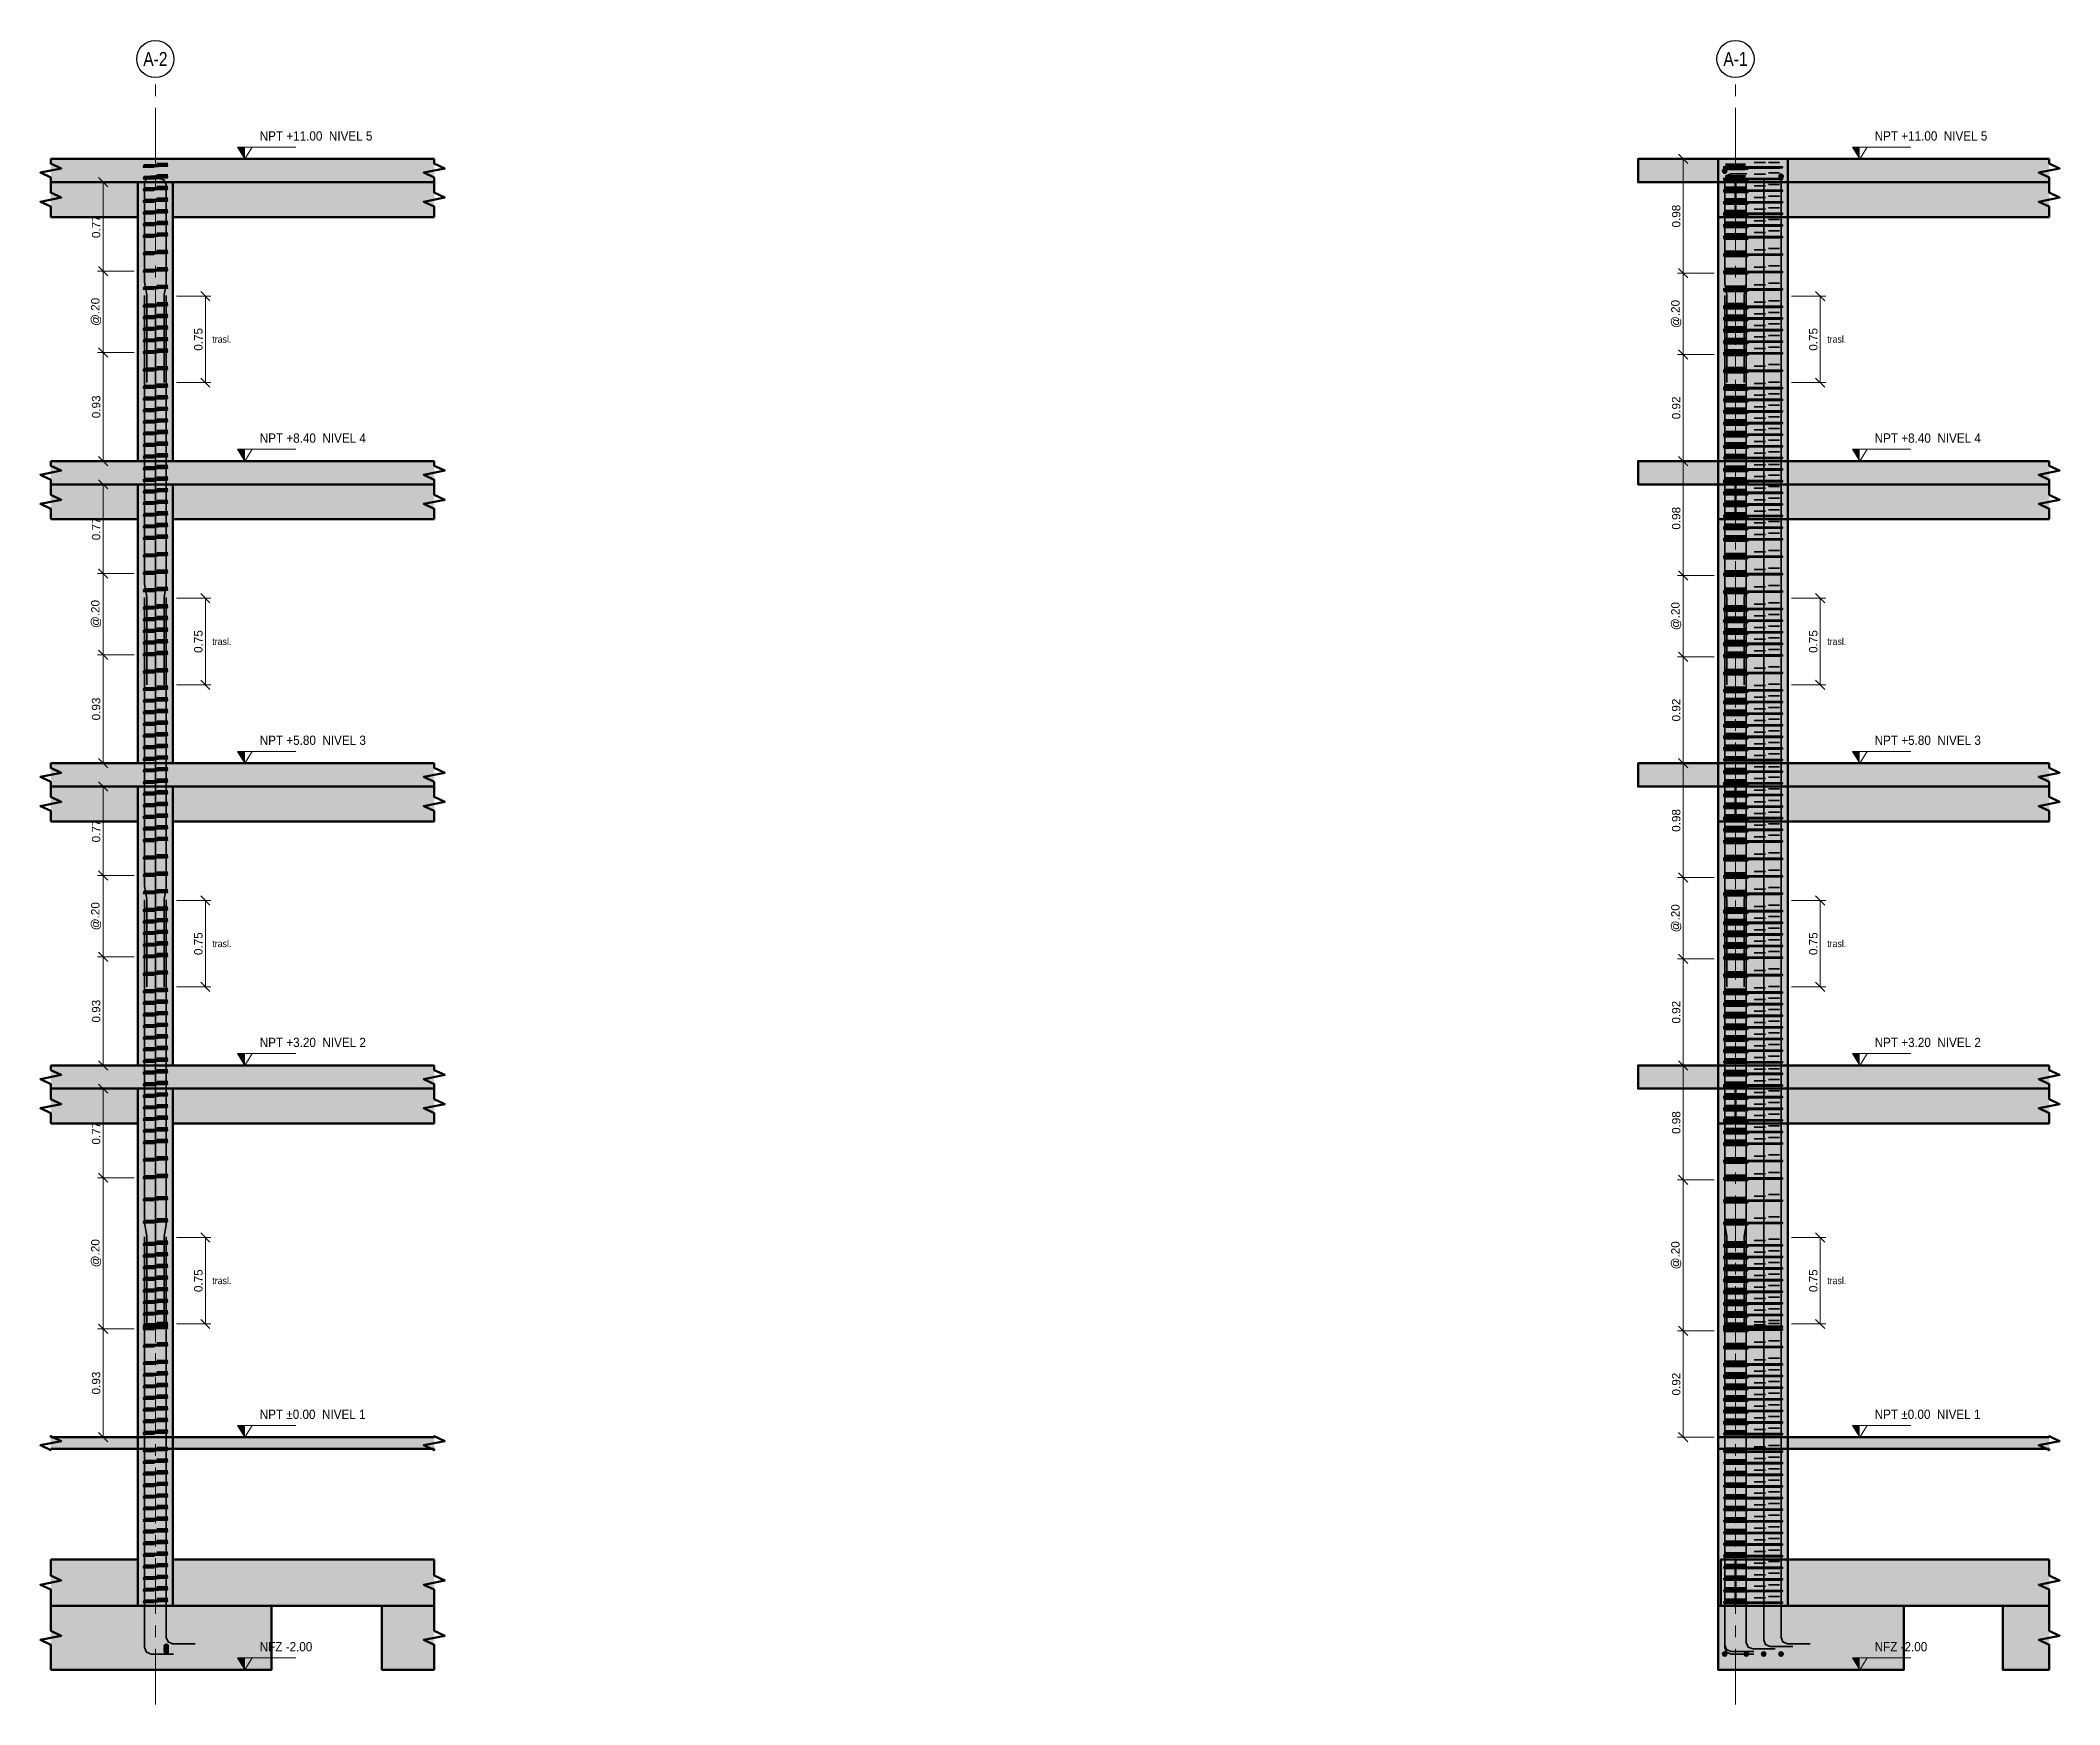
# Model space of a CAD drawing. Header units: metres. Extents: x 200 to 604, y -2 to 12.
# Drawn here: x 305.41 to 322.79, y -2.3 to 12.02 of the extents above; entities that cross this region are included whole.
import ezdxf
from ezdxf.enums import TextEntityAlignment as Align

# ---------------------------------------------------------------- set-up
doc = ezdxf.new("R2010")
doc.units = ezdxf.units.M
doc.linetypes.add('EJE40', pattern=[0.7, 0.48, -0.08, 0.06, -0.08])
for name, color, linetype, lineweight in [('E-ACERO', 1, 'Continuous', 35), ('E-ACERO-TXT', 7, 'Continuous', 18), ('E-CORTE', 7, 'Continuous', 50), ('E-CORTE-ACH', 254, 'Continuous', 0), ('E-COTA', 7, 'Continuous', 13), ('E-EJES', 1, 'Continuous', 18), ('E-EJES-ID', 7, 'Continuous', 25), ('E-NIVEL', 7, 'Continuous', 18)]:
    doc.layers.add(name, color=color, linetype=linetype, lineweight=lineweight)
doc.styles.add('ARIAL', font='arial.ttf')
doc.dimstyles.new('COTA40', dxfattribs={"dimtxt": 0.072, "dimasz": 0.048, "dimexe": 0.048, "dimexo": 0.032, "dimgap": 0.024, "dimtad": 1, "dimzin": 0, "dimdsep": 46, "dimtxsty": 'ARIAL', "dimtsz": 0.04, "dimcen": 2.5, "dimclrd": 7, "dimclre": 7, "dimclrt": 7, "dimazin": 3, "dimtfac": 1, "dimtmove": 2, "dimatfit": 3, "dimlwd": 13, "dimlwe": 13})

msp = doc.modelspace()

# ---------------------------------------------------------------- texts
at = {"layer": 'E-ACERO-TXT', "style": 'ARIAL', "width": 0.9}
for p in [(306.89, 9.448), (320.79, 9.448), (306.89, 6.848), (320.79, 6.848), (306.89, 4.248), (320.79, 4.248), (306.89, 1.348), (320.79, 1.348)]:
    msp.add_text('trasl.', height=0.06, dxfattribs=at).set_placement(p, align=Align.MIDDLE_LEFT)
at = {"layer": 'E-EJES-ID', "style": 'ARIAL', "width": 0.8}
for s, p in [('A-2', (306.4, 11.86)), ('A-1', (320, 11.86))]:
    msp.add_text(s, height=0.12, dxfattribs=at).set_placement(p, align=Align.MIDDLE_CENTER)
at = {"layer": 'E-NIVEL', "style": 'ARIAL', "width": 0.9}
for s, p in [('NPT +11.00  NIVEL 5', (307.298, 11.134)), ('NPT +11.00  NIVEL 5', (321.198, 11.134)), ('NPT +8.40  NIVEL 4', (307.298, 8.534)), ('NPT +8.40  NIVEL 4', (321.198, 8.534)), ('NPT +5.80  NIVEL 3', (307.298, 5.934)), ('NPT +5.80  NIVEL 3', (321.198, 5.934)), ('NPT +3.20  NIVEL 2', (307.298, 3.334)), ('NPT +3.20  NIVEL 2', (321.198, 3.334)), ('NPT ±0.00  NIVEL 1', (307.298, 0.134)), ('NPT ±0.00  NIVEL 1', (321.198, 0.134)), ('NFZ -2.00', (307.298, -1.866)), ('NFZ -2.00', (321.198, -1.866))]:
    msp.add_text(s, height=0.08, dxfattribs=at).set_placement(p, align=Align.BOTTOM_LEFT)

# ---------------------------------------------------------------- dimensions: what is measured, and where the dimension line sits
at = {"layer": 'E-COTA'}
for base, p1, p2, text in [((319.55, 10.016), (319.85, 10.016), (319.85, 11), '0.98'), ((305.95, 10.034), (306.25, 10.034), (306.25, 10.8), '0.77'), ((305.95, 9.334), (306.25, 9.334), (306.25, 10.034), '@.20'), ((319.55, 9.316), (319.85, 9.316), (319.85, 10.016), '@.20'), ((306.83, 9.075), (306.55, 9.075), (306.55, 9.82), '0.75'), ((320.73, 9.075), (320.45, 9.075), (320.45, 9.82), '0.75'), ((305.95, 8.4), (306.25, 8.4), (306.25, 9.334), '0.93'), ((319.55, 8.4), (319.85, 8.4), (319.85, 9.316), '0.92'), ((319.55, 7.416), (319.85, 7.416), (319.85, 8.4), '0.98'), ((305.95, 7.434), (306.25, 7.434), (306.25, 8.2), '0.77'), ((305.95, 6.734), (306.25, 6.734), (306.25, 7.434), '@.20'), ((319.55, 6.716), (319.85, 6.716), (319.85, 7.416), '@.20'), ((306.83, 6.475), (306.55, 6.475), (306.55, 7.22), '0.75'), ((320.73, 6.475), (320.45, 6.475), (320.45, 7.22), '0.75'), ((305.95, 5.8), (306.25, 5.8), (306.25, 6.734), '0.93'), ((319.55, 5.8), (319.85, 5.8), (319.85, 6.716), '0.92'), ((319.55, 4.816), (319.85, 4.816), (319.85, 5.8), '0.98'), ((305.95, 4.834), (306.25, 4.834), (306.25, 5.6), '0.77'), ((305.95, 4.134), (306.25, 4.134), (306.25, 4.834), '@.20'), ((319.55, 4.116), (319.85, 4.116), (319.85, 4.816), '@.20'), ((306.83, 3.875), (306.55, 3.875), (306.55, 4.62), '0.75'), ((320.73, 3.875), (320.45, 3.875), (320.45, 4.62), '0.75'), ((305.95, 3.2), (306.25, 3.2), (306.25, 4.134), '0.93'), ((319.55, 3.2), (319.85, 3.2), (319.85, 4.116), '0.92'), ((319.55, 2.216), (319.85, 2.216), (319.85, 3.2), '0.98'), ((305.95, 2.234), (306.25, 2.234), (306.25, 3), '0.77'), ((305.95, 0.934), (306.25, 0.934), (306.25, 2.234), '@.20'), ((319.55, 0.916), (319.85, 0.916), (319.85, 2.216), '@.20'), ((306.83, 0.975), (306.55, 0.975), (306.55, 1.72), '0.75'), ((320.73, 0.975), (320.45, 0.975), (320.45, 1.72), '0.75'), ((305.95, 0), (306.25, 0), (306.25, 0.934), '0.93'), ((319.55, 0), (319.85, 0), (319.85, 0.916), '0.92')]:
    msp.add_linear_dim(base=base, p1=p1, p2=p2, angle=90, text=text, dimstyle='COTA40', override={"dimdec": 2}, dxfattribs=at).render()

# ---------------------------------------------------------------- hatches: boundary and pattern name
at = {"layer": 'E-ACERO'}
h = msp.add_hatch(color=256, dxfattribs=at)
edge = h.paths.add_edge_path()
edge.add_arc((319.907, 10.895), 0.018, 0, 360)
h = msp.add_hatch(color=256, dxfattribs=at)
edge = h.paths.add_edge_path()
edge.add_arc((320.393, 10.851), 0.018, 0, 360)
h = msp.add_hatch(color=256, dxfattribs=at)
edge = h.paths.add_edge_path()
edge.add_arc((306.493, -1.799), 0.018, 0, 360)
h = msp.add_hatch(color=256, dxfattribs=at)
edge = h.paths.add_edge_path()
edge.add_arc((306.493, -1.821), 0.018, 0, 360)
h = msp.add_hatch(color=256, dxfattribs=at)
edge = h.paths.add_edge_path()
edge.add_arc((306.493, -1.843), 0.018, 0, 360)
h = msp.add_hatch(color=256, dxfattribs=at)
edge = h.paths.add_edge_path()
edge.add_arc((319.907, -1.865), 0.018, 0, 360)
h = msp.add_hatch(color=256, dxfattribs=at)
edge = h.paths.add_edge_path()
edge.add_arc((320.093, -1.865), 0.018, 0, 360)
h = msp.add_hatch(color=256, dxfattribs=at)
edge = h.paths.add_edge_path()
edge.add_arc((320.243, -1.865), 0.018, 0, 360)
h = msp.add_hatch(color=256, dxfattribs=at)
edge = h.paths.add_edge_path()
edge.add_arc((320.393, -1.865), 0.018, 0, 360)
at = {"layer": 'E-CORTE-ACH'}
for points in [[(308.085, 10.8), (305.5, 10.8), (305.5, 11), (308.085, 11), (308.8, 11), (308.8, 10.8)], [(319.286, 10.8), (319.161, 10.8), (319.161, 10.997), (319.161, 11), (319.286, 11), (322.7, 11), (322.7, 10.8)], [(320.45, 8.4), (320.3, 8.4), (320, 8.4), (319.85, 8.4), (319.85, 10.35), (319.85, 11), (320, 11), (320.3, 11), (320.45, 11), (320.45, 9.7)], [(306.25, 10.8), (306.25, 10.65), (306.25, 10.5), (305.5, 10.5), (305.5, 10.8)], [(306.25, 9.45), (306.25, 10.5), (306.25, 10.65), (306.25, 10.8), (306.4, 10.8), (306.55, 10.8), (306.55, 10.65), (306.55, 10.5), (306.55, 9.45), (306.55, 8.4), (306.4, 8.4), (306.25, 8.4)], [(306.55, 10.5), (306.55, 10.65), (306.55, 10.8), (308.2, 10.8), (308.8, 10.8), (308.8, 10.5), (308.2, 10.5)], [(319.85, 10.8), (320, 10.8), (320, 10.5), (319.85, 10.5)], [(320, 10.5), (320, 10.65), (320, 10.8), (321.45, 10.8), (322.7, 10.8), (322.7, 10.5), (321.45, 10.5)], [(308.085, 8.2), (305.5, 8.2), (305.5, 8.4), (308.085, 8.4), (308.8, 8.4), (308.8, 8.2)], [(319.286, 8.2), (319.161, 8.2), (319.161, 8.397), (319.161, 8.4), (319.286, 8.4), (322.7, 8.4), (322.7, 8.2)], [(320.45, 5.8), (320.3, 5.8), (320, 5.8), (319.85, 5.8), (319.85, 7.75), (319.85, 8.4), (320, 8.4), (320.3, 8.4), (320.45, 8.4), (320.45, 7.1)], [(306.25, 8.2), (306.25, 8.05), (306.25, 7.9), (305.5, 7.9), (305.5, 8.2)], [(306.25, 6.85), (306.25, 7.9), (306.25, 8.05), (306.25, 8.2), (306.4, 8.2), (306.55, 8.2), (306.55, 8.05), (306.55, 7.9), (306.55, 6.85), (306.55, 5.8), (306.4, 5.8), (306.25, 5.8)], [(306.55, 7.9), (306.55, 8.05), (306.55, 8.2), (308.2, 8.2), (308.8, 8.2), (308.8, 7.9), (308.2, 7.9)], [(319.85, 8.2), (320, 8.2), (320, 7.9), (319.85, 7.9)], [(320, 7.9), (320, 8.05), (320, 8.2), (321.45, 8.2), (322.7, 8.2), (322.7, 7.9), (321.45, 7.9)], [(308.085, 5.6), (305.5, 5.6), (305.5, 5.8), (308.085, 5.8), (308.8, 5.8), (308.8, 5.6)], [(319.286, 5.6), (319.161, 5.6), (319.161, 5.797), (319.161, 5.8), (319.286, 5.8), (322.7, 5.8), (322.7, 5.6)], [(320.45, 3.2), (320.3, 3.2), (320, 3.2), (319.85, 3.2), (319.85, 5.15), (319.85, 5.8), (320, 5.8), (320.3, 5.8), (320.45, 5.8), (320.45, 4.5)], [(306.25, 5.6), (306.25, 5.45), (306.25, 5.3), (305.5, 5.3), (305.5, 5.6)], [(306.25, 4.25), (306.25, 5.3), (306.25, 5.45), (306.25, 5.6), (306.4, 5.6), (306.55, 5.6), (306.55, 5.45), (306.55, 5.3), (306.55, 4.25), (306.55, 3.2), (306.4, 3.2), (306.25, 3.2)], [(306.55, 5.3), (306.55, 5.45), (306.55, 5.6), (308.2, 5.6), (308.8, 5.6), (308.8, 5.3), (308.2, 5.3)], [(319.85, 5.6), (320, 5.6), (320, 5.3), (319.85, 5.3)], [(320, 5.3), (320, 5.45), (320, 5.6), (321.45, 5.6), (322.7, 5.6), (322.7, 5.3), (321.45, 5.3)], [(308.085, 3), (305.5, 3), (305.5, 3.2), (308.085, 3.2), (308.8, 3.2), (308.8, 3)], [(319.286, 3), (319.161, 3), (319.161, 3.197), (319.161, 3.2), (319.286, 3.2), (322.7, 3.2), (322.7, 3)], [(320.45, 0), (320.3, 0), (320, 0), (319.85, 0), (319.85, 2.4), (319.85, 3.2), (320, 3.2), (320.3, 3.2), (320.45, 3.2), (320.45, 1.6)], [(306.25, 3), (306.25, 2.85), (306.25, 2.7), (305.5, 2.7), (305.5, 3)], [(306.25, 1.35), (306.25, 2.7), (306.25, 2.85), (306.25, 3), (306.4, 3), (306.55, 3), (306.55, 2.85), (306.55, 2.7), (306.55, 1.35), (306.55, 0), (306.4, 0), (306.25, 0)], [(306.55, 2.7), (306.55, 2.85), (306.55, 3), (308.2, 3), (308.8, 3), (308.8, 2.7), (308.2, 2.7)], [(319.85, 3), (320, 3), (320, 2.7), (319.85, 2.7)], [(320, 2.7), (320, 2.85), (320, 3), (321.45, 3), (322.7, 3), (322.7, 2.7), (321.45, 2.7)], [(308.125, -0.1), (305.5, -0.1), (305.5, 0), (308.125, 0), (308.8, 0), (308.8, -0.1)], [(306.25, -0.725), (306.25, 0), (306.4, 0), (306.55, 0), (306.55, -0.725), (306.55, -1.45), (306.4, -1.45), (306.25, -1.45)], [(320.45, -1.45), (320.3, -1.45), (320, -1.45), (319.85, -1.45), (319.85, -0.362), (319.85, 0), (320, 0), (320.3, 0), (320.45, 0), (320.45, -0.725)], [(319.97, -0.1), (319.85, -0.1), (319.85, -0.002), (319.85, 0), (319.97, 0), (322.7, 0), (322.7, -0.1)], [(306.25, -1.05), (306.25, -1.25), (306.25, -1.45), (305.5, -1.45), (305.5, -1.05)], [(306.55, -1.45), (306.55, -1.25), (306.55, -1.05), (308.2, -1.05), (308.8, -1.05), (308.8, -1.45), (308.2, -1.45)], [(320, -1.05), (320, -1.45), (319.875, -1.45), (319.875, -1.05)], [(320, -1.45), (320, -1.25), (320, -1.05), (321.45, -1.05), (322.7, -1.05), (322.7, -1.45), (321.45, -1.45)], [(306.4, -1.45), (307.4, -1.45), (307.4, -1.725), (307.4, -2), (306.4, -2), (305.5, -2), (305.5, -1.45)], [(308.35, -1.725), (308.35, -1.45), (308.8, -1.45), (308.8, -2), (308.35, -2)], [(319.85, -1.502), (319.85, -1.45), (321.3, -1.45), (321.45, -1.45), (321.45, -1.948), (321.45, -2), (321.3, -2), (319.85, -2)], [(322.3, -1.496), (322.3, -1.45), (322.7, -1.45), (322.7, -2), (322.3, -2)]]:
    msp.add_hatch(color=256, dxfattribs=at).paths.add_polyline_path(points)
at = {"layer": 'E-NIVEL'}
for points in [[(307.17, 11), (307.106, 11.102), (307.17, 11.102)], [(321.07, 11), (321.006, 11.102), (321.07, 11.102)], [(307.17, 8.4), (307.106, 8.502), (307.17, 8.502)], [(321.07, 8.4), (321.006, 8.502), (321.07, 8.502)], [(307.17, 5.8), (307.106, 5.902), (307.17, 5.902)], [(321.07, 5.8), (321.006, 5.902), (321.07, 5.902)], [(307.17, 3.2), (307.106, 3.302), (307.17, 3.302)], [(321.07, 3.2), (321.006, 3.302), (321.07, 3.302)], [(307.17, 0), (307.106, 0.102), (307.17, 0.102)], [(321.07, 0), (321.006, 0.102), (321.07, 0.102)], [(307.17, -2), (307.106, -1.898), (307.17, -1.898)], [(321.07, -2), (321.006, -1.898), (321.07, -1.898)]]:
    msp.add_hatch(color=7, dxfattribs=at).paths.add_polyline_path(points)

# ---------------------------------------------------------------- linework, layer by layer
at = {"layer": 'E-ACERO'}
for points in [[(306.36, 10.95), (306.481, 10.95), (306.498, 10.95), (306.505, 10.95), (306.498, 10.95), (306.481, 10.949), (306.319, 10.942), (306.302, 10.941), (306.295, 10.94), (306.309, 10.94), (306.335, 10.94), (306.389, 10.94)], [(306.306, 10.95), (306.301, 10.95)], [(306.323, 10.95), (306.306, 10.95)], [(306.36, 10.95), (306.323, 10.95)], [(306.427, 10.962), (306.412, 10.962)], [(306.453, 10.962), (306.427, 10.962)], [(306.507, 10.962), (306.453, 10.962)], [(319.919, 10.956), (319.914, 10.956)], [(319.936, 10.956), (319.919, 10.956)], [(319.973, 10.956), (319.936, 10.956)], [(319.973, 10.956), (320.027, 10.956)], [(320.027, 10.956), (320.064, 10.956)], [(320.064, 10.956), (320.081, 10.956)], [(320.081, 10.956), (320.086, 10.956)], [(320.162, 10.968), (320.216, 10.968)], [(320.216, 10.968), (320.242, 10.968)], [(320.242, 10.968), (320.257, 10.968)], [(320.284, 10.97), (320.338, 10.97)], [(320.338, 10.97), (320.364, 10.97)], [(320.364, 10.97), (320.379, 10.97)], [(306.36, 10.938), (306.481, 10.938), (306.498, 10.938), (306.505, 10.938), (306.498, 10.938), (306.481, 10.937), (306.319, 10.93), (306.302, 10.929), (306.295, 10.928), (306.309, 10.928), (306.335, 10.928), (306.389, 10.928)], [(306.36, 10.85), (306.481, 10.85), (306.498, 10.85), (306.505, 10.85), (306.498, 10.85), (306.481, 10.849), (306.319, 10.842), (306.302, 10.841), (306.295, 10.84), (306.309, 10.84), (306.335, 10.84), (306.389, 10.84)], [(306.36, 10.838), (306.481, 10.838), (306.498, 10.838), (306.505, 10.838), (306.498, 10.838), (306.481, 10.837), (306.319, 10.83), (306.302, 10.829), (306.295, 10.828), (306.309, 10.828), (306.335, 10.828), (306.389, 10.828)], [(306.306, 10.938), (306.301, 10.938)], [(306.306, 10.85), (306.301, 10.85)], [(306.306, 10.838), (306.301, 10.838)], [(306.323, 10.938), (306.306, 10.938)], [(306.323, 10.85), (306.306, 10.85)], [(306.323, 10.838), (306.306, 10.838)], [(306.325, 9.075), (306.325, 9.82), (306.325, 9.825), (306.325, 9.83), (306.308, 9.928), (306.308, 9.932), (306.307, 9.937), (306.307, 10.795), (306.324, 10.835), (306.363, 10.851), (306.493, 10.851)], [(306.325, 9.075), (306.325, 9.82), (306.325, 9.825), (306.325, 9.83), (306.308, 9.928), (306.308, 9.932), (306.307, 9.937), (306.307, 10.795), (306.324, 10.835), (306.363, 10.851), (306.493, 10.851)], [(306.325, 9.075), (306.325, 9.82), (306.325, 9.825), (306.325, 9.83), (306.308, 9.928), (306.308, 9.932), (306.307, 9.937), (306.307, 10.795), (306.324, 10.835), (306.363, 10.851), (306.493, 10.851)], [(306.325, 9.075), (306.325, 9.82), (306.325, 9.825), (306.325, 9.83), (306.308, 9.928), (306.308, 9.932), (306.307, 9.937), (306.307, 10.795), (306.324, 10.835), (306.363, 10.851), (306.493, 10.851)], [(306.36, 10.938), (306.323, 10.938)], [(306.36, 10.85), (306.323, 10.85)], [(306.36, 10.838), (306.323, 10.838)], [(306.475, 9.075), (306.475, 9.82), (306.475, 9.825), (306.475, 9.83), (306.492, 9.928), (306.492, 9.932), (306.493, 9.937), (306.493, 10.777), (306.476, 10.817), (306.437, 10.833), (306.328, 10.833)], [(306.475, 9.075), (306.475, 9.82), (306.475, 9.825), (306.475, 9.83), (306.492, 9.928), (306.492, 9.932), (306.493, 9.937), (306.493, 10.777), (306.476, 10.817), (306.437, 10.833), (306.328, 10.833)], [(306.475, 9.075), (306.475, 9.82), (306.475, 9.825), (306.475, 9.83), (306.492, 9.928), (306.492, 9.932), (306.493, 9.937), (306.493, 10.777), (306.476, 10.817), (306.437, 10.833), (306.328, 10.833)], [(306.475, 9.075), (306.475, 9.82), (306.475, 9.825), (306.475, 9.83), (306.492, 9.928), (306.492, 9.932), (306.493, 9.937), (306.493, 10.777), (306.476, 10.817), (306.437, 10.833), (306.328, 10.833)], [(306.427, 10.862), (306.412, 10.862)], [(306.453, 10.862), (306.427, 10.862)], [(306.507, 10.862), (306.453, 10.862)], [(319.902, 10.932), (319.895, 10.932)], [(319.902, 10.92), (319.895, 10.92)], [(319.902, 10.832), (319.895, 10.832)], [(319.902, 10.82), (319.895, 10.82)], [(319.906, 10.922), (319.901, 10.922)], [(319.906, 10.91), (319.901, 10.91)], [(319.906, 10.822), (319.901, 10.822)], [(319.906, 10.81), (319.901, 10.81)], [(319.909, 10.932), (319.902, 10.932)], [(319.909, 10.92), (319.902, 10.92)], [(319.909, 10.832), (319.902, 10.832)], [(319.909, 10.82), (319.902, 10.82)], [(319.923, 10.922), (319.906, 10.922)], [(319.923, 10.91), (319.906, 10.91)], [(319.923, 10.822), (319.906, 10.822)], [(319.923, 10.81), (319.906, 10.81)], [(319.925, 9.075), (319.925, 9.82), (319.925, 9.825), (319.925, 9.83), (319.908, 9.928), (319.908, 9.932), (319.907, 9.937), (319.907, 10.817), (319.924, 10.857), (319.963, 10.873), (320.097, 10.873)], [(319.925, 9.075), (319.925, 9.82), (319.925, 9.825), (319.925, 9.83), (319.908, 9.928), (319.908, 9.932), (319.907, 9.937), (319.907, 10.829)], [(319.925, 9.075), (319.925, 9.82), (319.925, 9.825), (319.925, 9.83), (319.908, 9.928), (319.908, 9.932), (319.907, 9.937), (319.907, 10.829)], [(319.925, 9.075), (319.925, 9.82), (319.925, 9.825), (319.925, 9.83), (319.908, 9.928), (319.908, 9.932), (319.907, 9.937), (319.907, 10.829)], [(319.919, 10.932), (319.909, 10.932)], [(319.919, 10.92), (319.909, 10.92)], [(319.919, 10.832), (319.909, 10.832)], [(319.919, 10.82), (319.909, 10.82)], [(319.919, 10.944), (319.914, 10.944)], [(319.919, 10.856), (319.914, 10.856)], [(319.919, 10.844), (319.914, 10.844)], [(319.936, 10.944), (319.919, 10.944)], [(319.935, 10.932), (319.919, 10.932)], [(319.935, 10.92), (319.919, 10.92)], [(319.936, 10.856), (319.919, 10.856)], [(319.936, 10.844), (319.919, 10.844)], [(319.935, 10.832), (319.919, 10.832)], [(319.935, 10.82), (319.919, 10.82)], [(319.96, 10.922), (319.923, 10.922)], [(319.96, 10.91), (319.923, 10.91)], [(319.96, 10.822), (319.923, 10.822)], [(319.96, 10.81), (319.923, 10.81)], [(319.989, 10.932), (319.935, 10.932)], [(319.989, 10.92), (319.935, 10.92)], [(319.989, 10.832), (319.935, 10.832)], [(319.989, 10.82), (319.935, 10.82)], [(319.973, 10.944), (319.936, 10.944)], [(319.973, 10.856), (319.936, 10.856)], [(319.973, 10.844), (319.936, 10.844)], [(319.989, 10.932), (320.381, 10.932), (320.398, 10.932), (320.405, 10.931), (320.405, 10.924), (320.398, 10.923), (320.381, 10.922), (319.96, 10.922)], [(319.989, 10.92), (320.081, 10.92), (320.098, 10.92), (320.105, 10.92), (320.105, 10.911), (320.098, 10.911), (320.081, 10.91), (319.96, 10.91)], [(319.989, 10.832), (320.381, 10.832), (320.398, 10.832), (320.405, 10.831), (320.405, 10.824), (320.398, 10.823), (320.381, 10.822), (319.96, 10.822)], [(319.989, 10.82), (320.081, 10.82), (320.098, 10.82), (320.105, 10.82), (320.105, 10.811), (320.098, 10.811), (320.081, 10.81), (319.96, 10.81)], [(319.973, 10.944), (320.027, 10.944)], [(319.973, 10.856), (320.027, 10.856)], [(319.973, 10.844), (320.027, 10.844)], [(320.027, 10.944), (320.064, 10.944)], [(320.027, 10.856), (320.064, 10.856)], [(320.027, 10.844), (320.064, 10.844)], [(320.064, 10.944), (320.081, 10.944)], [(320.064, 10.856), (320.081, 10.856)], [(320.064, 10.844), (320.081, 10.844)], [(320.075, 9.075), (320.075, 9.82), (320.075, 9.825), (320.075, 9.83), (320.092, 9.928), (320.092, 9.932), (320.093, 9.937), (320.093, 10.829)], [(320.075, 9.075), (320.075, 9.82), (320.075, 9.825), (320.075, 9.83), (320.092, 9.928), (320.092, 9.932), (320.093, 9.937), (320.093, 10.829)], [(320.075, 9.075), (320.075, 9.82), (320.075, 9.825), (320.075, 9.83), (320.092, 9.928), (320.092, 9.932), (320.093, 9.937), (320.093, 10.829)], [(320.081, 10.944), (320.086, 10.944)], [(320.081, 10.856), (320.086, 10.856)], [(320.081, 10.844), (320.086, 10.844)], [(320.093, 9.075), (320.093, 9.82), (320.093, 9.825), (320.093, 9.83), (320.093, 9.928), (320.093, 9.932), (320.093, 9.937), (320.093, 10.829)], [(320.093, 9.075), (320.093, 9.82), (320.093, 9.825), (320.093, 9.83), (320.093, 9.928), (320.093, 9.932), (320.093, 9.937), (320.093, 10.829)], [(320.162, 10.868), (320.216, 10.868)], [(320.216, 10.868), (320.242, 10.868)], [(320.242, 10.868), (320.257, 10.868)], [(320.243, 9.075), (320.243, 9.82), (320.243, 9.825), (320.243, 9.83), (320.243, 9.928), (320.243, 9.932), (320.243, 9.937), (320.243, 10.829)], [(320.243, 9.075), (320.243, 9.82), (320.243, 9.825), (320.243, 9.83), (320.243, 9.928), (320.243, 9.932), (320.243, 9.937), (320.243, 10.829)], [(320.284, 10.88), (320.338, 10.88)], [(320.284, 10.78), (320.338, 10.78)], [(320.338, 10.88), (320.364, 10.88)], [(320.338, 10.78), (320.364, 10.78)], [(320.364, 10.88), (320.379, 10.88)], [(320.364, 10.78), (320.379, 10.78)], [(320.393, 9.075), (320.393, 9.82), (320.393, 9.825), (320.393, 9.83), (320.393, 9.928), (320.393, 9.932), (320.393, 9.937), (320.393, 10.829)], [(306.36, 10.75), (306.481, 10.75), (306.498, 10.75), (306.505, 10.75), (306.498, 10.75), (306.481, 10.749), (306.319, 10.742), (306.302, 10.741), (306.295, 10.74), (306.309, 10.74), (306.335, 10.74), (306.389, 10.74)], [(306.36, 10.738), (306.481, 10.738), (306.498, 10.738), (306.505, 10.738), (306.498, 10.738), (306.481, 10.737), (306.319, 10.73), (306.302, 10.729), (306.295, 10.728), (306.309, 10.728), (306.335, 10.728), (306.389, 10.728)], [(306.36, 10.65), (306.481, 10.65), (306.498, 10.65), (306.505, 10.65), (306.498, 10.65), (306.481, 10.649), (306.319, 10.642), (306.302, 10.641), (306.295, 10.64), (306.309, 10.64), (306.335, 10.64), (306.389, 10.64)], [(306.36, 10.638), (306.481, 10.638), (306.498, 10.638), (306.505, 10.638), (306.498, 10.638), (306.481, 10.637), (306.319, 10.63), (306.302, 10.629), (306.295, 10.628), (306.309, 10.628), (306.335, 10.628), (306.389, 10.628)], [(306.306, 10.75), (306.301, 10.75)], [(306.306, 10.738), (306.301, 10.738)], [(306.306, 10.65), (306.301, 10.65)], [(306.306, 10.638), (306.301, 10.638)], [(306.323, 10.75), (306.306, 10.75)], [(306.323, 10.738), (306.306, 10.738)], [(306.323, 10.65), (306.306, 10.65)], [(306.323, 10.638), (306.306, 10.638)], [(306.36, 10.75), (306.323, 10.75)], [(306.36, 10.738), (306.323, 10.738)], [(306.36, 10.65), (306.323, 10.65)], [(306.36, 10.638), (306.323, 10.638)], [(306.427, 10.762), (306.412, 10.762)], [(306.427, 10.662), (306.412, 10.662)], [(306.453, 10.762), (306.427, 10.762)], [(306.453, 10.662), (306.427, 10.662)], [(306.507, 10.762), (306.453, 10.762)], [(306.507, 10.662), (306.453, 10.662)], [(319.902, 10.732), (319.895, 10.732)], [(319.902, 10.72), (319.895, 10.72)], [(319.902, 10.632), (319.895, 10.632)], [(319.902, 10.62), (319.895, 10.62)], [(319.906, 10.722), (319.901, 10.722)], [(319.906, 10.71), (319.901, 10.71)], [(319.906, 10.622), (319.901, 10.622)], [(319.906, 10.61), (319.901, 10.61)], [(319.909, 10.732), (319.902, 10.732)], [(319.909, 10.72), (319.902, 10.72)], [(319.909, 10.632), (319.902, 10.632)], [(319.909, 10.62), (319.902, 10.62)], [(319.923, 10.722), (319.906, 10.722)], [(319.923, 10.71), (319.906, 10.71)], [(319.923, 10.622), (319.906, 10.622)], [(319.923, 10.61), (319.906, 10.61)], [(319.919, 10.732), (319.909, 10.732)], [(319.919, 10.72), (319.909, 10.72)], [(319.919, 10.632), (319.909, 10.632)], [(319.919, 10.62), (319.909, 10.62)], [(319.919, 10.756), (319.914, 10.756)], [(319.919, 10.744), (319.914, 10.744)], [(319.919, 10.656), (319.914, 10.656)], [(319.919, 10.644), (319.914, 10.644)], [(319.936, 10.756), (319.919, 10.756)], [(319.936, 10.744), (319.919, 10.744)], [(319.935, 10.732), (319.919, 10.732)], [(319.935, 10.72), (319.919, 10.72)], [(319.936, 10.656), (319.919, 10.656)], [(319.936, 10.644), (319.919, 10.644)], [(319.935, 10.632), (319.919, 10.632)], [(319.935, 10.62), (319.919, 10.62)], [(319.96, 10.722), (319.923, 10.722)], [(319.96, 10.71), (319.923, 10.71)], [(319.96, 10.622), (319.923, 10.622)], [(319.96, 10.61), (319.923, 10.61)], [(319.989, 10.732), (319.935, 10.732)], [(319.989, 10.72), (319.935, 10.72)], [(319.989, 10.632), (319.935, 10.632)], [(319.989, 10.62), (319.935, 10.62)], [(319.973, 10.756), (319.936, 10.756)], [(319.973, 10.744), (319.936, 10.744)], [(319.973, 10.656), (319.936, 10.656)], [(319.973, 10.644), (319.936, 10.644)], [(319.989, 10.732), (320.381, 10.732), (320.398, 10.732), (320.405, 10.731), (320.405, 10.724), (320.398, 10.723), (320.381, 10.722), (319.96, 10.722)], [(319.989, 10.72), (320.081, 10.72), (320.098, 10.72), (320.105, 10.72), (320.105, 10.711), (320.098, 10.711), (320.081, 10.71), (319.96, 10.71)], [(319.989, 10.632), (320.381, 10.632), (320.398, 10.632), (320.405, 10.631), (320.405, 10.624), (320.398, 10.623), (320.381, 10.622), (319.96, 10.622)], [(319.989, 10.62), (320.081, 10.62), (320.098, 10.62), (320.105, 10.62), (320.105, 10.611), (320.098, 10.611), (320.081, 10.61), (319.96, 10.61)], [(319.973, 10.756), (320.027, 10.756)], [(319.973, 10.744), (320.027, 10.744)], [(319.973, 10.656), (320.027, 10.656)], [(319.973, 10.644), (320.027, 10.644)], [(320.027, 10.756), (320.064, 10.756)], [(320.027, 10.744), (320.064, 10.744)], [(320.027, 10.656), (320.064, 10.656)], [(320.027, 10.644), (320.064, 10.644)], [(320.064, 10.756), (320.081, 10.756)], [(320.064, 10.744), (320.081, 10.744)], [(320.064, 10.656), (320.081, 10.656)], [(320.064, 10.644), (320.081, 10.644)], [(320.081, 10.756), (320.086, 10.756)], [(320.081, 10.744), (320.086, 10.744)], [(320.081, 10.656), (320.086, 10.656)], [(320.081, 10.644), (320.086, 10.644)], [(320.162, 10.768), (320.216, 10.768)], [(320.162, 10.668), (320.216, 10.668)], [(320.216, 10.768), (320.242, 10.768)], [(320.216, 10.668), (320.242, 10.668)], [(320.242, 10.768), (320.257, 10.768)], [(320.242, 10.668), (320.257, 10.668)], [(320.284, 10.68), (320.338, 10.68)], [(320.338, 10.68), (320.364, 10.68)], [(320.364, 10.68), (320.379, 10.68)], [(306.36, 10.55), (306.481, 10.55), (306.498, 10.55), (306.505, 10.55), (306.498, 10.55), (306.481, 10.549), (306.319, 10.542), (306.302, 10.541), (306.295, 10.54), (306.309, 10.54), (306.335, 10.54), (306.389, 10.54)], [(306.36, 10.538), (306.481, 10.538), (306.498, 10.538), (306.505, 10.538), (306.498, 10.538), (306.481, 10.537), (306.319, 10.53), (306.302, 10.529), (306.295, 10.528), (306.309, 10.528), (306.335, 10.528), (306.389, 10.528)], [(306.36, 10.45), (306.481, 10.45), (306.498, 10.45), (306.505, 10.45), (306.498, 10.45), (306.481, 10.449), (306.319, 10.442), (306.302, 10.441), (306.295, 10.44), (306.309, 10.44), (306.335, 10.44), (306.389, 10.44)], [(306.36, 10.438), (306.481, 10.438), (306.498, 10.438), (306.505, 10.438), (306.498, 10.438), (306.481, 10.437), (306.319, 10.43), (306.302, 10.429), (306.295, 10.428), (306.309, 10.428), (306.335, 10.428), (306.389, 10.428)], [(306.306, 10.55), (306.301, 10.55)], [(306.306, 10.538), (306.301, 10.538)], [(306.306, 10.45), (306.301, 10.45)], [(306.306, 10.438), (306.301, 10.438)], [(306.323, 10.55), (306.306, 10.55)], [(306.323, 10.538), (306.306, 10.538)], [(306.323, 10.45), (306.306, 10.45)], [(306.323, 10.438), (306.306, 10.438)], [(306.36, 10.55), (306.323, 10.55)], [(306.36, 10.538), (306.323, 10.538)], [(306.36, 10.45), (306.323, 10.45)], [(306.36, 10.438), (306.323, 10.438)], [(306.427, 10.562), (306.412, 10.562)], [(306.427, 10.462), (306.412, 10.462)], [(306.453, 10.562), (306.427, 10.562)], [(306.453, 10.462), (306.427, 10.462)], [(306.507, 10.562), (306.453, 10.562)], [(306.507, 10.462), (306.453, 10.462)], [(319.902, 10.532), (319.895, 10.532)], [(319.902, 10.52), (319.895, 10.52)], [(319.902, 10.432), (319.895, 10.432)], [(319.906, 10.522), (319.901, 10.522)], [(319.906, 10.51), (319.901, 10.51)], [(319.909, 10.532), (319.902, 10.532)], [(319.909, 10.52), (319.902, 10.52)], [(319.909, 10.432), (319.902, 10.432)], [(319.923, 10.522), (319.906, 10.522)], [(319.923, 10.51), (319.906, 10.51)], [(319.919, 10.532), (319.909, 10.532)], [(319.919, 10.52), (319.909, 10.52)], [(319.919, 10.432), (319.909, 10.432)], [(319.919, 10.556), (319.914, 10.556)], [(319.919, 10.544), (319.914, 10.544)], [(319.919, 10.456), (319.914, 10.456)], [(319.919, 10.444), (319.914, 10.444)], [(319.936, 10.556), (319.919, 10.556)], [(319.936, 10.544), (319.919, 10.544)], [(319.935, 10.532), (319.919, 10.532)], [(319.935, 10.52), (319.919, 10.52)], [(319.936, 10.456), (319.919, 10.456)], [(319.936, 10.444), (319.919, 10.444)], [(319.935, 10.432), (319.919, 10.432)], [(319.96, 10.522), (319.923, 10.522)], [(319.96, 10.51), (319.923, 10.51)], [(319.989, 10.532), (319.935, 10.532)], [(319.989, 10.52), (319.935, 10.52)], [(319.989, 10.432), (319.935, 10.432)], [(319.973, 10.556), (319.936, 10.556)], [(319.973, 10.544), (319.936, 10.544)], [(319.973, 10.456), (319.936, 10.456)], [(319.973, 10.444), (319.936, 10.444)], [(319.989, 10.532), (320.381, 10.532), (320.398, 10.532), (320.405, 10.531), (320.405, 10.524), (320.398, 10.523), (320.381, 10.522), (319.96, 10.522)], [(319.989, 10.52), (320.081, 10.52), (320.098, 10.52), (320.105, 10.52), (320.105, 10.511), (320.098, 10.511), (320.081, 10.51), (319.96, 10.51)], [(319.989, 10.432), (320.381, 10.432), (320.398, 10.432), (320.405, 10.431), (320.405, 10.424), (320.398, 10.423), (320.381, 10.422), (319.96, 10.422)], [(319.973, 10.556), (320.027, 10.556)], [(319.973, 10.544), (320.027, 10.544)], [(319.973, 10.456), (320.027, 10.456)], [(319.973, 10.444), (320.027, 10.444)], [(320.027, 10.556), (320.064, 10.556)], [(320.027, 10.544), (320.064, 10.544)], [(320.027, 10.456), (320.064, 10.456)], [(320.027, 10.444), (320.064, 10.444)], [(320.064, 10.556), (320.081, 10.556)], [(320.064, 10.544), (320.081, 10.544)], [(320.064, 10.456), (320.081, 10.456)], [(320.064, 10.444), (320.081, 10.444)], [(320.081, 10.556), (320.086, 10.556)], [(320.081, 10.544), (320.086, 10.544)], [(320.081, 10.456), (320.086, 10.456)], [(320.081, 10.444), (320.086, 10.444)], [(320.162, 10.568), (320.216, 10.568)], [(320.162, 10.468), (320.216, 10.468)], [(320.216, 10.568), (320.242, 10.568)], [(320.216, 10.468), (320.242, 10.468)], [(320.242, 10.568), (320.257, 10.568)], [(320.242, 10.468), (320.257, 10.468)], [(320.284, 10.58), (320.338, 10.58)], [(320.284, 10.48), (320.338, 10.48)], [(320.338, 10.58), (320.364, 10.58)], [(320.338, 10.48), (320.364, 10.48)], [(320.364, 10.58), (320.379, 10.58)], [(320.364, 10.48), (320.379, 10.48)], [(306.36, 10.35), (306.481, 10.35), (306.498, 10.35), (306.505, 10.35), (306.498, 10.35), (306.481, 10.349), (306.319, 10.342), (306.302, 10.341), (306.295, 10.34), (306.309, 10.34), (306.335, 10.34), (306.389, 10.34)], [(306.36, 10.338), (306.481, 10.338), (306.498, 10.338), (306.505, 10.338), (306.498, 10.338), (306.481, 10.337), (306.319, 10.33), (306.302, 10.329), (306.295, 10.328), (306.309, 10.328), (306.335, 10.328), (306.389, 10.328)], [(306.306, 10.35), (306.301, 10.35)], [(306.306, 10.338), (306.301, 10.338)], [(306.323, 10.35), (306.306, 10.35)], [(306.323, 10.338), (306.306, 10.338)], [(306.36, 10.35), (306.323, 10.35)], [(306.36, 10.338), (306.323, 10.338)], [(306.427, 10.362), (306.412, 10.362)], [(306.453, 10.362), (306.427, 10.362)], [(306.507, 10.362), (306.453, 10.362)], [(319.902, 10.42), (319.895, 10.42)], [(319.902, 10.332), (319.895, 10.332)], [(319.902, 10.32), (319.895, 10.32)], [(319.906, 10.422), (319.901, 10.422)], [(319.906, 10.41), (319.901, 10.41)], [(319.906, 10.322), (319.901, 10.322)], [(319.906, 10.31), (319.901, 10.31)], [(319.909, 10.42), (319.902, 10.42)], [(319.909, 10.332), (319.902, 10.332)], [(319.909, 10.32), (319.902, 10.32)], [(319.923, 10.422), (319.906, 10.422)], [(319.923, 10.41), (319.906, 10.41)], [(319.923, 10.322), (319.906, 10.322)], [(319.923, 10.31), (319.906, 10.31)], [(319.919, 10.42), (319.909, 10.42)], [(319.919, 10.332), (319.909, 10.332)], [(319.919, 10.32), (319.909, 10.32)], [(319.919, 10.356), (319.914, 10.356)], [(319.919, 10.344), (319.914, 10.344)], [(319.935, 10.42), (319.919, 10.42)], [(319.936, 10.356), (319.919, 10.356)], [(319.936, 10.344), (319.919, 10.344)], [(319.935, 10.332), (319.919, 10.332)], [(319.935, 10.32), (319.919, 10.32)], [(319.96, 10.422), (319.923, 10.422)], [(319.96, 10.41), (319.923, 10.41)], [(319.96, 10.322), (319.923, 10.322)], [(319.96, 10.31), (319.923, 10.31)], [(319.989, 10.42), (319.935, 10.42)], [(319.989, 10.332), (319.935, 10.332)], [(319.989, 10.32), (319.935, 10.32)], [(319.973, 10.356), (319.936, 10.356)], [(319.973, 10.344), (319.936, 10.344)], [(319.989, 10.42), (320.081, 10.42), (320.098, 10.42), (320.105, 10.42), (320.105, 10.411), (320.098, 10.411), (320.081, 10.41), (319.96, 10.41)], [(319.989, 10.332), (320.381, 10.332), (320.398, 10.332), (320.405, 10.331), (320.405, 10.324), (320.398, 10.323), (320.381, 10.322), (319.96, 10.322)], [(319.989, 10.32), (320.081, 10.32), (320.098, 10.32), (320.105, 10.32), (320.105, 10.311), (320.098, 10.311), (320.081, 10.31), (319.96, 10.31)], [(319.973, 10.356), (320.027, 10.356)], [(319.973, 10.344), (320.027, 10.344)], [(320.027, 10.356), (320.064, 10.356)], [(320.027, 10.344), (320.064, 10.344)], [(320.064, 10.356), (320.081, 10.356)], [(320.064, 10.344), (320.081, 10.344)], [(320.081, 10.356), (320.086, 10.356)], [(320.081, 10.344), (320.086, 10.344)], [(320.162, 10.368), (320.216, 10.368)], [(320.216, 10.368), (320.242, 10.368)], [(320.242, 10.368), (320.257, 10.368)], [(320.284, 10.38), (320.338, 10.38)], [(320.338, 10.38), (320.364, 10.38)], [(320.364, 10.38), (320.379, 10.38)], [(306.36, 10.2), (306.481, 10.2), (306.498, 10.2), (306.505, 10.2), (306.498, 10.2), (306.481, 10.199), (306.319, 10.192), (306.302, 10.191), (306.295, 10.19), (306.309, 10.19), (306.335, 10.19), (306.389, 10.19)], [(306.36, 10.188), (306.481, 10.188), (306.498, 10.188), (306.505, 10.188), (306.498, 10.188), (306.481, 10.187), (306.319, 10.18), (306.302, 10.179), (306.295, 10.178), (306.309, 10.178), (306.335, 10.178), (306.389, 10.178)], [(306.306, 10.2), (306.301, 10.2)], [(306.306, 10.188), (306.301, 10.188)], [(306.323, 10.2), (306.306, 10.2)], [(306.323, 10.188), (306.306, 10.188)], [(306.36, 10.2), (306.323, 10.2)], [(306.36, 10.188), (306.323, 10.188)], [(306.427, 10.212), (306.412, 10.212)], [(306.453, 10.212), (306.427, 10.212)], [(306.507, 10.212), (306.453, 10.212)], [(319.902, 10.182), (319.895, 10.182)], [(319.902, 10.17), (319.895, 10.17)], [(319.906, 10.172), (319.901, 10.172)], [(319.906, 10.16), (319.901, 10.16)], [(319.909, 10.182), (319.902, 10.182)], [(319.909, 10.17), (319.902, 10.17)], [(319.923, 10.172), (319.906, 10.172)], [(319.923, 10.16), (319.906, 10.16)], [(319.919, 10.182), (319.909, 10.182)], [(319.919, 10.17), (319.909, 10.17)], [(319.919, 10.206), (319.914, 10.206)], [(319.919, 10.194), (319.914, 10.194)], [(319.936, 10.206), (319.919, 10.206)], [(319.936, 10.194), (319.919, 10.194)], [(319.935, 10.182), (319.919, 10.182)], [(319.935, 10.17), (319.919, 10.17)], [(319.96, 10.172), (319.923, 10.172)], [(319.96, 10.16), (319.923, 10.16)], [(319.989, 10.182), (319.935, 10.182)], [(319.989, 10.17), (319.935, 10.17)], [(319.973, 10.206), (319.936, 10.206)], [(319.973, 10.194), (319.936, 10.194)], [(319.989, 10.182), (320.381, 10.182), (320.398, 10.182), (320.405, 10.181), (320.405, 10.174), (320.398, 10.173), (320.381, 10.172), (319.96, 10.172)], [(319.989, 10.17), (320.081, 10.17), (320.098, 10.17), (320.105, 10.17), (320.105, 10.161), (320.098, 10.161), (320.081, 10.16), (319.96, 10.16)], [(319.973, 10.206), (320.027, 10.206)], [(319.973, 10.194), (320.027, 10.194)], [(320.027, 10.206), (320.064, 10.206)], [(320.027, 10.194), (320.064, 10.194)], [(320.064, 10.206), (320.081, 10.206)], [(320.064, 10.194), (320.081, 10.194)], [(320.081, 10.206), (320.086, 10.206)], [(320.081, 10.194), (320.086, 10.194)], [(320.162, 10.218), (320.216, 10.218)], [(320.216, 10.218), (320.242, 10.218)], [(320.242, 10.218), (320.257, 10.218)], [(320.284, 10.23), (320.338, 10.23)], [(320.338, 10.23), (320.364, 10.23)], [(320.364, 10.23), (320.379, 10.23)], [(306.36, 10.05), (306.481, 10.05), (306.498, 10.05), (306.505, 10.05), (306.498, 10.05), (306.481, 10.049), (306.319, 10.042), (306.302, 10.041), (306.295, 10.04), (306.309, 10.04), (306.335, 10.04), (306.389, 10.04)], [(306.36, 10.038), (306.481, 10.038), (306.498, 10.038), (306.505, 10.038), (306.498, 10.038), (306.481, 10.037), (306.319, 10.03), (306.302, 10.029), (306.295, 10.028), (306.309, 10.028), (306.335, 10.028), (306.389, 10.028)], [(306.306, 10.05), (306.301, 10.05)], [(306.306, 10.038), (306.301, 10.038)], [(306.323, 10.05), (306.306, 10.05)], [(306.323, 10.038), (306.306, 10.038)], [(306.36, 10.05), (306.323, 10.05)], [(306.36, 10.038), (306.323, 10.038)], [(306.427, 10.062), (306.412, 10.062)], [(306.427, 9.912), (306.412, 9.912)], [(306.453, 10.062), (306.427, 10.062)], [(306.453, 9.912), (306.427, 9.912)], [(306.507, 10.062), (306.453, 10.062)], [(306.507, 9.912), (306.453, 9.912)], [(319.902, 10.032), (319.895, 10.032)], [(319.902, 10.02), (319.895, 10.02)], [(319.906, 10.022), (319.901, 10.022)], [(319.906, 10.01), (319.901, 10.01)], [(319.909, 10.032), (319.902, 10.032)], [(319.909, 10.02), (319.902, 10.02)], [(319.923, 10.022), (319.906, 10.022)], [(319.923, 10.01), (319.906, 10.01)], [(319.919, 10.032), (319.909, 10.032)], [(319.919, 10.02), (319.909, 10.02)], [(319.919, 10.056), (319.914, 10.056)], [(319.919, 10.044), (319.914, 10.044)], [(319.936, 10.056), (319.919, 10.056)], [(319.936, 10.044), (319.919, 10.044)], [(319.935, 10.032), (319.919, 10.032)], [(319.935, 10.02), (319.919, 10.02)], [(319.96, 10.022), (319.923, 10.022)], [(319.96, 10.01), (319.923, 10.01)], [(319.989, 10.032), (319.935, 10.032)], [(319.989, 10.02), (319.935, 10.02)], [(319.973, 10.056), (319.936, 10.056)], [(319.973, 10.044), (319.936, 10.044)], [(319.989, 10.032), (320.381, 10.032), (320.398, 10.032), (320.405, 10.031), (320.405, 10.024), (320.398, 10.023), (320.381, 10.022), (319.96, 10.022)], [(319.989, 10.02), (320.081, 10.02), (320.098, 10.02), (320.105, 10.02), (320.105, 10.011), (320.098, 10.011), (320.081, 10.01), (319.96, 10.01)], [(319.973, 10.056), (320.027, 10.056)], [(319.973, 10.044), (320.027, 10.044)], [(320.027, 10.056), (320.064, 10.056)], [(320.027, 10.044), (320.064, 10.044)], [(320.064, 10.056), (320.081, 10.056)], [(320.064, 10.044), (320.081, 10.044)], [(320.081, 10.056), (320.086, 10.056)], [(320.081, 10.044), (320.086, 10.044)], [(320.162, 10.068), (320.216, 10.068)], [(320.162, 9.918), (320.216, 9.918)], [(320.216, 10.068), (320.242, 10.068)], [(320.216, 9.918), (320.242, 9.918)], [(320.242, 10.068), (320.257, 10.068)], [(320.242, 9.918), (320.257, 9.918)], [(320.284, 10.08), (320.338, 10.08)], [(320.284, 9.93), (320.338, 9.93)], [(320.338, 10.08), (320.364, 10.08)], [(320.338, 9.93), (320.364, 9.93)], [(320.364, 10.08), (320.379, 10.08)], [(320.364, 9.93), (320.379, 9.93)], [(306.36, 9.9), (306.481, 9.9), (306.498, 9.9), (306.505, 9.9), (306.498, 9.9), (306.481, 9.899), (306.319, 9.892), (306.302, 9.891), (306.295, 9.89), (306.309, 9.89), (306.335, 9.89), (306.389, 9.89)], [(306.36, 9.888), (306.481, 9.888), (306.498, 9.888), (306.505, 9.888), (306.498, 9.888), (306.481, 9.887), (306.319, 9.88), (306.302, 9.879), (306.295, 9.878), (306.309, 9.878), (306.335, 9.878), (306.389, 9.878)], [(306.36, 9.75), (306.481, 9.75), (306.498, 9.75), (306.505, 9.75), (306.498, 9.75), (306.481, 9.749), (306.319, 9.742), (306.302, 9.741), (306.295, 9.74), (306.309, 9.74), (306.335, 9.74), (306.389, 9.74)], [(306.36, 9.738), (306.481, 9.738), (306.498, 9.738), (306.505, 9.738), (306.498, 9.738), (306.481, 9.737), (306.319, 9.73), (306.302, 9.729), (306.295, 9.728), (306.309, 9.728), (306.335, 9.728), (306.389, 9.728)], [(306.306, 9.9), (306.301, 9.9)], [(306.306, 9.888), (306.301, 9.888)], [(306.306, 9.75), (306.301, 9.75)], [(306.306, 9.738), (306.301, 9.738)], [(306.323, 9.9), (306.306, 9.9)], [(306.323, 9.888), (306.306, 9.888)], [(306.323, 9.75), (306.306, 9.75)], [(306.323, 9.738), (306.306, 9.738)], [(306.325, 6.475), (306.325, 7.22), (306.325, 7.225), (306.325, 7.23), (306.308, 7.328), (306.308, 7.332), (306.307, 7.337), (306.307, 9.825)], [(306.325, 6.475), (306.325, 7.22), (306.325, 7.225), (306.325, 7.23), (306.308, 7.328), (306.308, 7.332), (306.307, 7.337), (306.307, 9.825)], [(306.325, 6.475), (306.325, 7.22), (306.325, 7.225), (306.325, 7.23), (306.308, 7.328), (306.308, 7.332), (306.307, 7.337), (306.307, 9.825)], [(306.325, 6.475), (306.325, 7.22), (306.325, 7.225), (306.325, 7.23), (306.308, 7.328), (306.308, 7.332), (306.307, 7.337), (306.307, 9.825)], [(306.36, 9.9), (306.323, 9.9)], [(306.36, 9.888), (306.323, 9.888)], [(306.36, 9.75), (306.323, 9.75)], [(306.36, 9.738), (306.323, 9.738)], [(306.4, 6.55), (306.4, 7.146), (306.4, 7.15), (306.4, 7.154), (306.4, 7.235), (306.4, 7.238), (306.4, 7.242), (306.4, 9.75)], [(306.4, 6.55), (306.4, 7.146), (306.4, 7.15), (306.4, 7.154), (306.4, 7.235), (306.4, 7.238), (306.4, 7.242), (306.4, 9.75)], [(306.427, 9.762), (306.412, 9.762)], [(306.453, 9.762), (306.427, 9.762)], [(306.507, 9.762), (306.453, 9.762)], [(306.475, 6.475), (306.475, 7.22), (306.475, 7.225), (306.475, 7.23), (306.492, 7.328), (306.492, 7.332), (306.493, 7.337), (306.493, 9.825)], [(306.475, 6.475), (306.475, 7.22), (306.475, 7.225), (306.475, 7.23), (306.492, 7.328), (306.492, 7.332), (306.493, 7.337), (306.493, 9.825)], [(306.475, 6.475), (306.475, 7.22), (306.475, 7.225), (306.475, 7.23), (306.492, 7.328), (306.492, 7.332), (306.493, 7.337), (306.493, 9.825)], [(306.475, 6.475), (306.475, 7.22), (306.475, 7.225), (306.475, 7.23), (306.492, 7.328), (306.492, 7.332), (306.493, 7.337), (306.493, 9.825)], [(319.902, 9.882), (319.895, 9.882)], [(319.902, 9.87), (319.895, 9.87)], [(319.906, 9.872), (319.901, 9.872)], [(319.906, 9.86), (319.901, 9.86)], [(319.909, 9.882), (319.902, 9.882)], [(319.909, 9.87), (319.902, 9.87)], [(319.923, 9.872), (319.906, 9.872)], [(319.923, 9.86), (319.906, 9.86)], [(319.907, 6.475), (319.907, 7.22), (319.907, 7.225), (319.907, 7.23), (319.907, 7.328), (319.907, 7.332), (319.907, 7.337), (319.907, 9.825)], [(319.925, 6.475), (319.925, 7.22), (319.925, 7.225), (319.925, 7.23), (319.908, 7.328), (319.908, 7.332), (319.907, 7.337), (319.907, 9.825)], [(319.925, 6.475), (319.925, 7.22), (319.925, 7.225), (319.925, 7.23), (319.908, 7.328), (319.908, 7.332), (319.907, 7.337), (319.907, 9.825)], [(319.925, 6.475), (319.925, 7.22), (319.925, 7.225), (319.925, 7.23), (319.908, 7.328), (319.908, 7.332), (319.907, 7.337), (319.907, 9.825)], [(319.925, 6.475), (319.925, 7.22), (319.925, 7.225), (319.925, 7.23), (319.908, 7.328), (319.908, 7.332), (319.907, 7.337), (319.907, 9.825)], [(319.919, 9.882), (319.909, 9.882)], [(319.919, 9.87), (319.909, 9.87)], [(319.919, 9.906), (319.914, 9.906)], [(319.919, 9.894), (319.914, 9.894)], [(319.919, 9.756), (319.914, 9.756)], [(319.919, 9.744), (319.914, 9.744)], [(319.936, 9.906), (319.919, 9.906)], [(319.936, 9.894), (319.919, 9.894)], [(319.935, 9.882), (319.919, 9.882)], [(319.935, 9.87), (319.919, 9.87)], [(319.936, 9.756), (319.919, 9.756)], [(319.936, 9.744), (319.919, 9.744)], [(319.96, 9.872), (319.923, 9.872)], [(319.96, 9.86), (319.923, 9.86)], [(319.989, 9.882), (319.935, 9.882)], [(319.989, 9.87), (319.935, 9.87)], [(319.973, 9.906), (319.936, 9.906)], [(319.973, 9.894), (319.936, 9.894)], [(319.973, 9.756), (319.936, 9.756)], [(319.973, 9.744), (319.936, 9.744)], [(319.989, 9.882), (320.381, 9.882), (320.398, 9.882), (320.405, 9.881), (320.405, 9.874), (320.398, 9.873), (320.381, 9.872), (319.96, 9.872)], [(319.989, 9.87), (320.081, 9.87), (320.098, 9.87), (320.105, 9.87), (320.105, 9.861), (320.098, 9.861), (320.081, 9.86), (319.96, 9.86)], [(319.973, 9.906), (320.027, 9.906)], [(319.973, 9.894), (320.027, 9.894)], [(319.973, 9.756), (320.027, 9.756)], [(319.973, 9.744), (320.027, 9.744)], [(320.027, 9.906), (320.064, 9.906)], [(320.027, 9.894), (320.064, 9.894)], [(320.027, 9.756), (320.064, 9.756)], [(320.027, 9.744), (320.064, 9.744)], [(320.064, 9.906), (320.081, 9.906)], [(320.064, 9.894), (320.081, 9.894)], [(320.064, 9.756), (320.081, 9.756)], [(320.064, 9.744), (320.081, 9.744)], [(320.075, 6.475), (320.075, 7.22), (320.075, 7.225), (320.075, 7.23), (320.092, 7.328), (320.092, 7.332), (320.093, 7.337), (320.093, 9.825)], [(320.075, 6.475), (320.075, 7.22), (320.075, 7.225), (320.075, 7.23), (320.092, 7.328), (320.092, 7.332), (320.093, 7.337), (320.093, 9.825)], [(320.075, 6.475), (320.075, 7.22), (320.075, 7.225), (320.075, 7.23), (320.092, 7.328), (320.092, 7.332), (320.093, 7.337), (320.093, 9.825)], [(320.081, 9.906), (320.086, 9.906)], [(320.081, 9.894), (320.086, 9.894)], [(320.081, 9.756), (320.086, 9.756)], [(320.081, 9.744), (320.086, 9.744)], [(320.093, 6.475), (320.093, 7.22), (320.093, 7.225), (320.093, 7.23), (320.093, 7.328), (320.093, 7.332), (320.093, 7.337), (320.093, 9.825)], [(320.093, 6.475), (320.093, 7.22), (320.093, 7.225), (320.093, 7.23), (320.093, 7.328), (320.093, 7.332), (320.093, 7.337), (320.093, 9.825)], [(320.162, 9.768), (320.216, 9.768)], [(320.216, 9.768), (320.242, 9.768)], [(320.242, 9.768), (320.257, 9.768)], [(320.243, 6.475), (320.243, 7.22), (320.243, 7.225), (320.243, 7.23), (320.243, 7.328), (320.243, 7.332), (320.243, 7.337), (320.243, 9.825)], [(320.243, 6.475), (320.243, 7.22), (320.243, 7.225), (320.243, 7.23), (320.243, 7.328), (320.243, 7.332), (320.243, 7.337), (320.243, 9.825)], [(320.284, 9.78), (320.338, 9.78)], [(320.338, 9.78), (320.364, 9.78)], [(320.364, 9.78), (320.379, 9.78)], [(320.393, 6.475), (320.393, 7.22), (320.393, 7.225), (320.393, 7.23), (320.393, 7.328), (320.393, 7.332), (320.393, 7.337), (320.393, 9.825)], [(320.393, 6.475), (320.393, 7.22), (320.393, 7.225), (320.393, 7.23), (320.393, 7.328), (320.393, 7.332), (320.393, 7.337), (320.393, 9.825)], [(306.36, 9.65), (306.481, 9.65), (306.498, 9.65), (306.505, 9.65), (306.498, 9.65), (306.481, 9.649), (306.319, 9.642), (306.302, 9.641), (306.295, 9.64), (306.309, 9.64), (306.335, 9.64), (306.389, 9.64)], [(306.36, 9.638), (306.481, 9.638), (306.498, 9.638), (306.505, 9.638), (306.498, 9.638), (306.481, 9.637), (306.319, 9.63), (306.302, 9.629), (306.295, 9.628), (306.309, 9.628), (306.335, 9.628), (306.389, 9.628)], [(306.306, 9.65), (306.301, 9.65)], [(306.306, 9.638), (306.301, 9.638)], [(306.323, 9.65), (306.306, 9.65)], [(306.323, 9.638), (306.306, 9.638)], [(306.36, 9.65), (306.323, 9.65)], [(306.36, 9.638), (306.323, 9.638)], [(306.427, 9.662), (306.412, 9.662)], [(306.427, 9.562), (306.412, 9.562)], [(306.453, 9.662), (306.427, 9.662)], [(306.453, 9.562), (306.427, 9.562)], [(306.507, 9.662), (306.453, 9.662)], [(306.507, 9.562), (306.453, 9.562)], [(319.902, 9.732), (319.895, 9.732)], [(319.902, 9.72), (319.895, 9.72)], [(319.902, 9.632), (319.895, 9.632)], [(319.902, 9.62), (319.895, 9.62)], [(319.906, 9.722), (319.901, 9.722)], [(319.906, 9.71), (319.901, 9.71)], [(319.906, 9.622), (319.901, 9.622)], [(319.906, 9.61), (319.901, 9.61)], [(319.909, 9.732), (319.902, 9.732)], [(319.909, 9.72), (319.902, 9.72)], [(319.909, 9.632), (319.902, 9.632)], [(319.909, 9.62), (319.902, 9.62)], [(319.923, 9.722), (319.906, 9.722)], [(319.923, 9.71), (319.906, 9.71)], [(319.923, 9.622), (319.906, 9.622)], [(319.923, 9.61), (319.906, 9.61)], [(319.919, 9.732), (319.909, 9.732)], [(319.919, 9.72), (319.909, 9.72)], [(319.919, 9.632), (319.909, 9.632)], [(319.919, 9.62), (319.909, 9.62)], [(319.919, 9.656), (319.914, 9.656)], [(319.919, 9.644), (319.914, 9.644)], [(319.935, 9.732), (319.919, 9.732)], [(319.935, 9.72), (319.919, 9.72)], [(319.936, 9.656), (319.919, 9.656)], [(319.936, 9.644), (319.919, 9.644)], [(319.935, 9.632), (319.919, 9.632)], [(319.935, 9.62), (319.919, 9.62)], [(319.96, 9.722), (319.923, 9.722)], [(319.96, 9.71), (319.923, 9.71)], [(319.96, 9.622), (319.923, 9.622)], [(319.96, 9.61), (319.923, 9.61)], [(319.989, 9.732), (319.935, 9.732)], [(319.989, 9.72), (319.935, 9.72)], [(319.989, 9.632), (319.935, 9.632)], [(319.989, 9.62), (319.935, 9.62)], [(319.973, 9.656), (319.936, 9.656)], [(319.973, 9.644), (319.936, 9.644)], [(319.989, 9.732), (320.381, 9.732), (320.398, 9.732), (320.405, 9.731), (320.405, 9.724), (320.398, 9.723), (320.381, 9.722), (319.96, 9.722)], [(319.989, 9.72), (320.081, 9.72), (320.098, 9.72), (320.105, 9.72), (320.105, 9.711), (320.098, 9.711), (320.081, 9.71), (319.96, 9.71)], [(319.989, 9.632), (320.381, 9.632), (320.398, 9.632), (320.405, 9.631), (320.405, 9.624), (320.398, 9.623), (320.381, 9.622), (319.96, 9.622)], [(319.989, 9.62), (320.081, 9.62), (320.098, 9.62), (320.105, 9.62), (320.105, 9.611), (320.098, 9.611), (320.081, 9.61), (319.96, 9.61)], [(319.973, 9.656), (320.027, 9.656)], [(319.973, 9.644), (320.027, 9.644)], [(320.027, 9.656), (320.064, 9.656)], [(320.027, 9.644), (320.064, 9.644)], [(320.064, 9.656), (320.081, 9.656)], [(320.064, 9.644), (320.081, 9.644)], [(320.081, 9.656), (320.086, 9.656)], [(320.081, 9.644), (320.086, 9.644)], [(320.162, 9.668), (320.216, 9.668)], [(320.162, 9.568), (320.216, 9.568)], [(320.216, 9.668), (320.242, 9.668)], [(320.216, 9.568), (320.242, 9.568)], [(320.242, 9.668), (320.257, 9.668)], [(320.242, 9.568), (320.257, 9.568)], [(320.284, 9.68), (320.338, 9.68)], [(320.284, 9.58), (320.338, 9.58)], [(320.338, 9.68), (320.364, 9.68)], [(320.338, 9.58), (320.364, 9.58)], [(320.364, 9.68), (320.379, 9.68)], [(320.364, 9.58), (320.379, 9.58)], [(306.36, 9.55), (306.481, 9.55), (306.498, 9.55), (306.505, 9.55), (306.498, 9.55), (306.481, 9.549), (306.319, 9.542), (306.302, 9.541), (306.295, 9.54), (306.309, 9.54), (306.335, 9.54), (306.389, 9.54)], [(306.36, 9.538), (306.481, 9.538), (306.498, 9.538), (306.505, 9.538), (306.498, 9.538), (306.481, 9.537), (306.319, 9.53), (306.302, 9.529), (306.295, 9.528), (306.309, 9.528), (306.335, 9.528), (306.389, 9.528)], [(306.36, 9.45), (306.481, 9.45), (306.498, 9.45), (306.505, 9.45), (306.498, 9.45), (306.481, 9.449), (306.319, 9.442), (306.302, 9.441), (306.295, 9.44), (306.309, 9.44), (306.335, 9.44), (306.389, 9.44)], [(306.36, 9.438), (306.481, 9.438), (306.498, 9.438), (306.505, 9.438), (306.498, 9.438), (306.481, 9.437), (306.319, 9.43), (306.302, 9.429), (306.295, 9.428), (306.309, 9.428), (306.335, 9.428), (306.389, 9.428)], [(306.306, 9.55), (306.301, 9.55)], [(306.306, 9.538), (306.301, 9.538)], [(306.306, 9.45), (306.301, 9.45)], [(306.306, 9.438), (306.301, 9.438)], [(306.323, 9.55), (306.306, 9.55)], [(306.323, 9.538), (306.306, 9.538)], [(306.323, 9.45), (306.306, 9.45)], [(306.323, 9.438), (306.306, 9.438)], [(306.36, 9.55), (306.323, 9.55)], [(306.36, 9.538), (306.323, 9.538)], [(306.36, 9.45), (306.323, 9.45)], [(306.36, 9.438), (306.323, 9.438)], [(306.427, 9.462), (306.412, 9.462)], [(306.453, 9.462), (306.427, 9.462)], [(306.507, 9.462), (306.453, 9.462)], [(319.902, 9.532), (319.895, 9.532)], [(319.902, 9.52), (319.895, 9.52)], [(319.902, 9.432), (319.895, 9.432)], [(319.902, 9.42), (319.895, 9.42)], [(319.906, 9.522), (319.901, 9.522)], [(319.906, 9.51), (319.901, 9.51)], [(319.906, 9.422), (319.901, 9.422)], [(319.906, 9.41), (319.901, 9.41)], [(319.909, 9.532), (319.902, 9.532)], [(319.909, 9.52), (319.902, 9.52)], [(319.909, 9.432), (319.902, 9.432)], [(319.909, 9.42), (319.902, 9.42)], [(319.923, 9.522), (319.906, 9.522)], [(319.923, 9.51), (319.906, 9.51)], [(319.923, 9.422), (319.906, 9.422)], [(319.923, 9.41), (319.906, 9.41)], [(319.919, 9.532), (319.909, 9.532)], [(319.919, 9.52), (319.909, 9.52)], [(319.919, 9.432), (319.909, 9.432)], [(319.919, 9.42), (319.909, 9.42)], [(319.919, 9.556), (319.914, 9.556)], [(319.919, 9.544), (319.914, 9.544)], [(319.919, 9.456), (319.914, 9.456)], [(319.919, 9.444), (319.914, 9.444)], [(319.936, 9.556), (319.919, 9.556)], [(319.936, 9.544), (319.919, 9.544)], [(319.935, 9.532), (319.919, 9.532)], [(319.935, 9.52), (319.919, 9.52)], [(319.936, 9.456), (319.919, 9.456)], [(319.936, 9.444), (319.919, 9.444)], [(319.935, 9.432), (319.919, 9.432)], [(319.935, 9.42), (319.919, 9.42)], [(319.96, 9.522), (319.923, 9.522)], [(319.96, 9.51), (319.923, 9.51)], [(319.96, 9.422), (319.923, 9.422)], [(319.96, 9.41), (319.923, 9.41)], [(319.989, 9.532), (319.935, 9.532)], [(319.989, 9.52), (319.935, 9.52)], [(319.989, 9.432), (319.935, 9.432)], [(319.989, 9.42), (319.935, 9.42)], [(319.973, 9.556), (319.936, 9.556)], [(319.973, 9.544), (319.936, 9.544)], [(319.973, 9.456), (319.936, 9.456)], [(319.973, 9.444), (319.936, 9.444)], [(319.989, 9.532), (320.381, 9.532), (320.398, 9.532), (320.405, 9.531), (320.405, 9.524), (320.398, 9.523), (320.381, 9.522), (319.96, 9.522)], [(319.989, 9.52), (320.081, 9.52), (320.098, 9.52), (320.105, 9.52), (320.105, 9.511), (320.098, 9.511), (320.081, 9.51), (319.96, 9.51)], [(319.989, 9.432), (320.381, 9.432), (320.398, 9.432), (320.405, 9.431), (320.405, 9.424), (320.398, 9.423), (320.381, 9.422), (319.96, 9.422)], [(319.989, 9.42), (320.081, 9.42), (320.098, 9.42), (320.105, 9.42), (320.105, 9.411), (320.098, 9.411), (320.081, 9.41), (319.96, 9.41)], [(319.973, 9.556), (320.027, 9.556)], [(319.973, 9.544), (320.027, 9.544)], [(319.973, 9.456), (320.027, 9.456)], [(319.973, 9.444), (320.027, 9.444)], [(320.027, 9.556), (320.064, 9.556)], [(320.027, 9.544), (320.064, 9.544)], [(320.027, 9.456), (320.064, 9.456)], [(320.027, 9.444), (320.064, 9.444)], [(320.064, 9.556), (320.081, 9.556)], [(320.064, 9.544), (320.081, 9.544)], [(320.064, 9.456), (320.081, 9.456)], [(320.064, 9.444), (320.081, 9.444)], [(320.081, 9.556), (320.086, 9.556)], [(320.081, 9.544), (320.086, 9.544)], [(320.081, 9.456), (320.086, 9.456)], [(320.081, 9.444), (320.086, 9.444)], [(320.162, 9.468), (320.216, 9.468)], [(320.216, 9.468), (320.242, 9.468)], [(320.242, 9.468), (320.257, 9.468)], [(320.284, 9.48), (320.338, 9.48)], [(320.338, 9.48), (320.364, 9.48)], [(320.364, 9.48), (320.379, 9.48)], [(306.36, 9.35), (306.481, 9.35), (306.498, 9.35), (306.505, 9.35), (306.498, 9.35), (306.481, 9.349), (306.319, 9.342), (306.302, 9.341), (306.295, 9.34), (306.309, 9.34), (306.335, 9.34), (306.389, 9.34)], [(306.36, 9.338), (306.481, 9.338), (306.498, 9.338), (306.505, 9.338), (306.498, 9.338), (306.481, 9.337), (306.319, 9.33), (306.302, 9.329), (306.295, 9.328), (306.309, 9.328), (306.335, 9.328), (306.389, 9.328)], [(306.306, 9.35), (306.301, 9.35)], [(306.306, 9.338), (306.301, 9.338)], [(306.323, 9.35), (306.306, 9.35)], [(306.323, 9.338), (306.306, 9.338)], [(306.36, 9.35), (306.323, 9.35)], [(306.36, 9.338), (306.323, 9.338)], [(306.427, 9.362), (306.412, 9.362)], [(306.427, 9.212), (306.412, 9.212)], [(306.453, 9.362), (306.427, 9.362)], [(306.453, 9.212), (306.427, 9.212)], [(306.507, 9.362), (306.453, 9.362)], [(306.507, 9.212), (306.453, 9.212)], [(319.902, 9.332), (319.895, 9.332)], [(319.902, 9.32), (319.895, 9.32)], [(319.906, 9.322), (319.901, 9.322)], [(319.906, 9.31), (319.901, 9.31)], [(319.909, 9.332), (319.902, 9.332)], [(319.909, 9.32), (319.902, 9.32)], [(319.923, 9.322), (319.906, 9.322)], [(319.923, 9.31), (319.906, 9.31)], [(319.919, 9.332), (319.909, 9.332)], [(319.919, 9.32), (319.909, 9.32)], [(319.919, 9.356), (319.914, 9.356)], [(319.919, 9.344), (319.914, 9.344)], [(319.936, 9.356), (319.919, 9.356)], [(319.936, 9.344), (319.919, 9.344)], [(319.935, 9.332), (319.919, 9.332)], [(319.935, 9.32), (319.919, 9.32)], [(319.96, 9.322), (319.923, 9.322)], [(319.96, 9.31), (319.923, 9.31)], [(319.989, 9.332), (319.935, 9.332)], [(319.989, 9.32), (319.935, 9.32)], [(319.973, 9.356), (319.936, 9.356)], [(319.973, 9.344), (319.936, 9.344)], [(319.989, 9.332), (320.381, 9.332), (320.398, 9.332), (320.405, 9.331), (320.405, 9.324), (320.398, 9.323), (320.381, 9.322), (319.96, 9.322)], [(319.989, 9.32), (320.081, 9.32), (320.098, 9.32), (320.105, 9.32), (320.105, 9.311), (320.098, 9.311), (320.081, 9.31), (319.96, 9.31)], [(319.973, 9.356), (320.027, 9.356)], [(319.973, 9.344), (320.027, 9.344)], [(320.027, 9.356), (320.064, 9.356)], [(320.027, 9.344), (320.064, 9.344)], [(320.064, 9.356), (320.081, 9.356)], [(320.064, 9.344), (320.081, 9.344)], [(320.081, 9.356), (320.086, 9.356)], [(320.081, 9.344), (320.086, 9.344)], [(320.162, 9.368), (320.216, 9.368)], [(320.162, 9.218), (320.216, 9.218)], [(320.216, 9.368), (320.242, 9.368)], [(320.216, 9.218), (320.242, 9.218)], [(320.242, 9.368), (320.257, 9.368)], [(320.242, 9.218), (320.257, 9.218)], [(320.284, 9.38), (320.338, 9.38)], [(320.284, 9.23), (320.338, 9.23)], [(320.338, 9.38), (320.364, 9.38)], [(320.338, 9.23), (320.364, 9.23)], [(320.364, 9.38), (320.379, 9.38)], [(320.364, 9.23), (320.379, 9.23)], [(306.36, 9.2), (306.481, 9.2), (306.498, 9.2), (306.505, 9.2), (306.498, 9.2), (306.481, 9.199), (306.319, 9.192), (306.302, 9.191), (306.295, 9.19), (306.309, 9.19), (306.335, 9.19), (306.389, 9.19)], [(306.36, 9.188), (306.481, 9.188), (306.498, 9.188), (306.505, 9.188), (306.498, 9.188), (306.481, 9.187), (306.319, 9.18), (306.302, 9.179), (306.295, 9.178), (306.309, 9.178), (306.335, 9.178), (306.389, 9.178)], [(306.36, 9.05), (306.481, 9.05), (306.498, 9.05), (306.505, 9.05), (306.498, 9.05), (306.481, 9.049), (306.319, 9.042), (306.302, 9.041), (306.295, 9.04), (306.309, 9.04), (306.335, 9.04), (306.389, 9.04)], [(306.36, 9.038), (306.481, 9.038), (306.498, 9.038), (306.505, 9.038), (306.498, 9.038), (306.481, 9.037), (306.319, 9.03), (306.302, 9.029), (306.295, 9.028), (306.309, 9.028), (306.335, 9.028), (306.389, 9.028)], [(306.306, 9.2), (306.301, 9.2)], [(306.306, 9.188), (306.301, 9.188)], [(306.306, 9.05), (306.301, 9.05)], [(306.306, 9.038), (306.301, 9.038)], [(306.323, 9.2), (306.306, 9.2)], [(306.323, 9.188), (306.306, 9.188)], [(306.323, 9.05), (306.306, 9.05)], [(306.323, 9.038), (306.306, 9.038)], [(306.36, 9.2), (306.323, 9.2)], [(306.36, 9.188), (306.323, 9.188)], [(306.36, 9.05), (306.323, 9.05)], [(306.36, 9.038), (306.323, 9.038)], [(306.427, 9.062), (306.412, 9.062)], [(306.453, 9.062), (306.427, 9.062)], [(306.507, 9.062), (306.453, 9.062)], [(319.902, 9.182), (319.895, 9.182)], [(319.902, 9.17), (319.895, 9.17)], [(319.906, 9.172), (319.901, 9.172)], [(319.906, 9.16), (319.901, 9.16)], [(319.909, 9.182), (319.902, 9.182)], [(319.909, 9.17), (319.902, 9.17)], [(319.923, 9.172), (319.906, 9.172)], [(319.923, 9.16), (319.906, 9.16)], [(319.919, 9.182), (319.909, 9.182)], [(319.919, 9.17), (319.909, 9.17)], [(319.919, 9.206), (319.914, 9.206)], [(319.919, 9.194), (319.914, 9.194)], [(319.919, 9.056), (319.914, 9.056)], [(319.919, 9.044), (319.914, 9.044)], [(319.936, 9.206), (319.919, 9.206)], [(319.936, 9.194), (319.919, 9.194)], [(319.935, 9.182), (319.919, 9.182)], [(319.935, 9.17), (319.919, 9.17)], [(319.936, 9.056), (319.919, 9.056)], [(319.936, 9.044), (319.919, 9.044)], [(319.96, 9.172), (319.923, 9.172)], [(319.96, 9.16), (319.923, 9.16)], [(319.989, 9.182), (319.935, 9.182)], [(319.989, 9.17), (319.935, 9.17)], [(319.973, 9.206), (319.936, 9.206)], [(319.973, 9.194), (319.936, 9.194)], [(319.973, 9.056), (319.936, 9.056)], [(319.973, 9.044), (319.936, 9.044)], [(319.989, 9.182), (320.381, 9.182), (320.398, 9.182), (320.405, 9.181), (320.405, 9.174), (320.398, 9.173), (320.381, 9.172), (319.96, 9.172)], [(319.989, 9.17), (320.081, 9.17), (320.098, 9.17), (320.105, 9.17), (320.105, 9.161), (320.098, 9.161), (320.081, 9.16), (319.96, 9.16)], [(319.973, 9.206), (320.027, 9.206)], [(319.973, 9.194), (320.027, 9.194)], [(319.973, 9.056), (320.027, 9.056)], [(319.973, 9.044), (320.027, 9.044)], [(320.027, 9.206), (320.064, 9.206)], [(320.027, 9.194), (320.064, 9.194)], [(320.027, 9.056), (320.064, 9.056)], [(320.027, 9.044), (320.064, 9.044)], [(320.064, 9.206), (320.081, 9.206)], [(320.064, 9.194), (320.081, 9.194)], [(320.064, 9.056), (320.081, 9.056)], [(320.064, 9.044), (320.081, 9.044)], [(320.081, 9.206), (320.086, 9.206)], [(320.081, 9.194), (320.086, 9.194)], [(320.081, 9.056), (320.086, 9.056)], [(320.081, 9.044), (320.086, 9.044)], [(320.162, 9.068), (320.216, 9.068)], [(320.216, 9.068), (320.242, 9.068)], [(320.242, 9.068), (320.257, 9.068)], [(320.284, 9.08), (320.338, 9.08)], [(320.338, 9.08), (320.364, 9.08)], [(320.364, 9.08), (320.379, 9.08)], [(306.36, 8.95), (306.481, 8.95), (306.498, 8.95), (306.505, 8.95), (306.498, 8.95), (306.481, 8.949), (306.319, 8.942), (306.302, 8.941), (306.295, 8.94), (306.309, 8.94), (306.335, 8.94), (306.389, 8.94)], [(306.36, 8.938), (306.481, 8.938), (306.498, 8.938), (306.505, 8.938), (306.498, 8.938), (306.481, 8.937), (306.319, 8.93), (306.302, 8.929), (306.295, 8.928), (306.309, 8.928), (306.335, 8.928), (306.389, 8.928)], [(306.306, 8.95), (306.301, 8.95)], [(306.306, 8.938), (306.301, 8.938)], [(306.323, 8.95), (306.306, 8.95)], [(306.323, 8.938), (306.306, 8.938)], [(306.36, 8.95), (306.323, 8.95)], [(306.36, 8.938), (306.323, 8.938)], [(306.427, 8.962), (306.412, 8.962)], [(306.453, 8.962), (306.427, 8.962)], [(306.507, 8.962), (306.453, 8.962)], [(319.902, 9.032), (319.895, 9.032)], [(319.902, 9.02), (319.895, 9.02)], [(319.902, 8.932), (319.895, 8.932)], [(319.902, 8.92), (319.895, 8.92)], [(319.906, 9.022), (319.901, 9.022)], [(319.906, 9.01), (319.901, 9.01)], [(319.906, 8.922), (319.901, 8.922)], [(319.906, 8.91), (319.901, 8.91)], [(319.909, 9.032), (319.902, 9.032)], [(319.909, 9.02), (319.902, 9.02)], [(319.909, 8.932), (319.902, 8.932)], [(319.909, 8.92), (319.902, 8.92)], [(319.923, 9.022), (319.906, 9.022)], [(319.923, 9.01), (319.906, 9.01)], [(319.923, 8.922), (319.906, 8.922)], [(319.923, 8.91), (319.906, 8.91)], [(319.919, 9.032), (319.909, 9.032)], [(319.919, 9.02), (319.909, 9.02)], [(319.919, 8.932), (319.909, 8.932)], [(319.919, 8.92), (319.909, 8.92)], [(319.919, 8.956), (319.914, 8.956)], [(319.919, 8.944), (319.914, 8.944)], [(319.935, 9.032), (319.919, 9.032)], [(319.935, 9.02), (319.919, 9.02)], [(319.936, 8.956), (319.919, 8.956)], [(319.936, 8.944), (319.919, 8.944)], [(319.935, 8.932), (319.919, 8.932)], [(319.935, 8.92), (319.919, 8.92)], [(319.96, 9.022), (319.923, 9.022)], [(319.96, 9.01), (319.923, 9.01)], [(319.96, 8.922), (319.923, 8.922)], [(319.96, 8.91), (319.923, 8.91)], [(319.989, 9.032), (319.935, 9.032)], [(319.989, 9.02), (319.935, 9.02)], [(319.989, 8.932), (319.935, 8.932)], [(319.989, 8.92), (319.935, 8.92)], [(319.973, 8.956), (319.936, 8.956)], [(319.973, 8.944), (319.936, 8.944)], [(319.989, 9.032), (320.381, 9.032), (320.398, 9.032), (320.405, 9.031), (320.405, 9.024), (320.398, 9.023), (320.381, 9.022), (319.96, 9.022)], [(319.989, 9.02), (320.081, 9.02), (320.098, 9.02), (320.105, 9.02), (320.105, 9.011), (320.098, 9.011), (320.081, 9.01), (319.96, 9.01)], [(319.989, 8.932), (320.381, 8.932), (320.398, 8.932), (320.405, 8.931), (320.405, 8.924), (320.398, 8.923), (320.381, 8.922), (319.96, 8.922)], [(319.989, 8.92), (320.081, 8.92), (320.098, 8.92), (320.105, 8.92), (320.105, 8.911), (320.098, 8.911), (320.081, 8.91), (319.96, 8.91)], [(319.973, 8.956), (320.027, 8.956)], [(319.973, 8.944), (320.027, 8.944)], [(320.027, 8.956), (320.064, 8.956)], [(320.027, 8.944), (320.064, 8.944)], [(320.064, 8.956), (320.081, 8.956)], [(320.064, 8.944), (320.081, 8.944)], [(320.081, 8.956), (320.086, 8.956)], [(320.081, 8.944), (320.086, 8.944)], [(320.162, 8.968), (320.216, 8.968)], [(320.162, 8.868), (320.216, 8.868)], [(320.216, 8.968), (320.242, 8.968)], [(320.216, 8.868), (320.242, 8.868)], [(320.242, 8.968), (320.257, 8.968)], [(320.242, 8.868), (320.257, 8.868)], [(320.284, 8.98), (320.338, 8.98)], [(320.284, 8.88), (320.338, 8.88)], [(320.338, 8.98), (320.364, 8.98)], [(320.338, 8.88), (320.364, 8.88)], [(320.364, 8.98), (320.379, 8.98)], [(320.364, 8.88), (320.379, 8.88)], [(306.36, 8.85), (306.481, 8.85), (306.498, 8.85), (306.505, 8.85), (306.498, 8.85), (306.481, 8.849), (306.319, 8.842), (306.302, 8.841), (306.295, 8.84), (306.309, 8.84), (306.335, 8.84), (306.389, 8.84)], [(306.36, 8.838), (306.481, 8.838), (306.498, 8.838), (306.505, 8.838), (306.498, 8.838), (306.481, 8.837), (306.319, 8.83), (306.302, 8.829), (306.295, 8.828), (306.309, 8.828), (306.335, 8.828), (306.389, 8.828)], [(306.36, 8.75), (306.481, 8.75), (306.498, 8.75), (306.505, 8.75), (306.498, 8.75), (306.481, 8.749), (306.319, 8.742), (306.302, 8.741), (306.295, 8.74), (306.309, 8.74), (306.335, 8.74), (306.389, 8.74)], [(306.36, 8.738), (306.481, 8.738), (306.498, 8.738), (306.505, 8.738), (306.498, 8.738), (306.481, 8.737), (306.319, 8.73), (306.302, 8.729), (306.295, 8.728), (306.309, 8.728), (306.335, 8.728), (306.389, 8.728)], [(306.306, 8.85), (306.301, 8.85)], [(306.306, 8.838), (306.301, 8.838)], [(306.306, 8.75), (306.301, 8.75)], [(306.306, 8.738), (306.301, 8.738)], [(306.323, 8.85), (306.306, 8.85)], [(306.323, 8.838), (306.306, 8.838)], [(306.323, 8.75), (306.306, 8.75)], [(306.323, 8.738), (306.306, 8.738)], [(306.36, 8.85), (306.323, 8.85)], [(306.36, 8.838), (306.323, 8.838)], [(306.36, 8.75), (306.323, 8.75)], [(306.36, 8.738), (306.323, 8.738)], [(306.427, 8.862), (306.412, 8.862)], [(306.427, 8.762), (306.412, 8.762)], [(306.453, 8.862), (306.427, 8.862)], [(306.453, 8.762), (306.427, 8.762)], [(306.507, 8.862), (306.453, 8.862)], [(306.507, 8.762), (306.453, 8.762)], [(319.902, 8.832), (319.895, 8.832)], [(319.902, 8.82), (319.895, 8.82)], [(319.902, 8.732), (319.895, 8.732)], [(319.902, 8.72), (319.895, 8.72)], [(319.906, 8.822), (319.901, 8.822)], [(319.906, 8.81), (319.901, 8.81)], [(319.906, 8.722), (319.901, 8.722)], [(319.906, 8.71), (319.901, 8.71)], [(319.909, 8.832), (319.902, 8.832)], [(319.909, 8.82), (319.902, 8.82)], [(319.909, 8.732), (319.902, 8.732)], [(319.909, 8.72), (319.902, 8.72)], [(319.923, 8.822), (319.906, 8.822)], [(319.923, 8.81), (319.906, 8.81)], [(319.923, 8.722), (319.906, 8.722)], [(319.923, 8.71), (319.906, 8.71)], [(319.919, 8.832), (319.909, 8.832)], [(319.919, 8.82), (319.909, 8.82)], [(319.919, 8.732), (319.909, 8.732)], [(319.919, 8.72), (319.909, 8.72)], [(319.919, 8.856), (319.914, 8.856)], [(319.919, 8.844), (319.914, 8.844)], [(319.919, 8.756), (319.914, 8.756)], [(319.919, 8.744), (319.914, 8.744)], [(319.936, 8.856), (319.919, 8.856)], [(319.936, 8.844), (319.919, 8.844)], [(319.935, 8.832), (319.919, 8.832)], [(319.935, 8.82), (319.919, 8.82)], [(319.936, 8.756), (319.919, 8.756)], [(319.936, 8.744), (319.919, 8.744)], [(319.935, 8.732), (319.919, 8.732)], [(319.935, 8.72), (319.919, 8.72)], [(319.96, 8.822), (319.923, 8.822)], [(319.96, 8.81), (319.923, 8.81)], [(319.96, 8.722), (319.923, 8.722)], [(319.96, 8.71), (319.923, 8.71)], [(319.989, 8.832), (319.935, 8.832)], [(319.989, 8.82), (319.935, 8.82)], [(319.989, 8.732), (319.935, 8.732)], [(319.989, 8.72), (319.935, 8.72)], [(319.973, 8.856), (319.936, 8.856)], [(319.973, 8.844), (319.936, 8.844)], [(319.973, 8.756), (319.936, 8.756)], [(319.973, 8.744), (319.936, 8.744)], [(319.989, 8.832), (320.381, 8.832), (320.398, 8.832), (320.405, 8.831), (320.405, 8.824), (320.398, 8.823), (320.381, 8.822), (319.96, 8.822)], [(319.989, 8.82), (320.081, 8.82), (320.098, 8.82), (320.105, 8.82), (320.105, 8.811), (320.098, 8.811), (320.081, 8.81), (319.96, 8.81)], [(319.989, 8.732), (320.381, 8.732), (320.398, 8.732), (320.405, 8.731), (320.405, 8.724), (320.398, 8.723), (320.381, 8.722), (319.96, 8.722)], [(319.989, 8.72), (320.081, 8.72), (320.098, 8.72), (320.105, 8.72), (320.105, 8.711), (320.098, 8.711), (320.081, 8.71), (319.96, 8.71)], [(319.973, 8.856), (320.027, 8.856)], [(319.973, 8.844), (320.027, 8.844)], [(319.973, 8.756), (320.027, 8.756)], [(319.973, 8.744), (320.027, 8.744)], [(320.027, 8.856), (320.064, 8.856)], [(320.027, 8.844), (320.064, 8.844)], [(320.027, 8.756), (320.064, 8.756)], [(320.027, 8.744), (320.064, 8.744)], [(320.064, 8.856), (320.081, 8.856)], [(320.064, 8.844), (320.081, 8.844)], [(320.064, 8.756), (320.081, 8.756)], [(320.064, 8.744), (320.081, 8.744)], [(320.081, 8.856), (320.086, 8.856)], [(320.081, 8.844), (320.086, 8.844)], [(320.081, 8.756), (320.086, 8.756)], [(320.081, 8.744), (320.086, 8.744)], [(320.162, 8.768), (320.216, 8.768)], [(320.216, 8.768), (320.242, 8.768)], [(320.242, 8.768), (320.257, 8.768)], [(320.284, 8.78), (320.338, 8.78)], [(320.338, 8.78), (320.364, 8.78)], [(320.364, 8.78), (320.379, 8.78)], [(306.36, 8.65), (306.481, 8.65), (306.498, 8.65), (306.505, 8.65), (306.498, 8.65), (306.481, 8.649), (306.319, 8.642), (306.302, 8.641), (306.295, 8.64), (306.309, 8.64), (306.335, 8.64), (306.389, 8.64)], [(306.36, 8.638), (306.481, 8.638), (306.498, 8.638), (306.505, 8.638), (306.498, 8.638), (306.481, 8.637), (306.319, 8.63), (306.302, 8.629), (306.295, 8.628), (306.309, 8.628), (306.335, 8.628), (306.389, 8.628)], [(306.36, 8.55), (306.481, 8.55), (306.498, 8.55), (306.505, 8.55), (306.498, 8.55), (306.481, 8.549), (306.319, 8.542), (306.302, 8.541), (306.295, 8.54), (306.309, 8.54), (306.335, 8.54), (306.389, 8.54)], [(306.36, 8.538), (306.481, 8.538), (306.498, 8.538), (306.505, 8.538), (306.498, 8.538), (306.481, 8.537), (306.319, 8.53), (306.302, 8.529), (306.295, 8.528), (306.309, 8.528), (306.335, 8.528), (306.389, 8.528)], [(306.306, 8.65), (306.301, 8.65)], [(306.306, 8.638), (306.301, 8.638)], [(306.306, 8.55), (306.301, 8.55)], [(306.306, 8.538), (306.301, 8.538)], [(306.323, 8.65), (306.306, 8.65)], [(306.323, 8.638), (306.306, 8.638)], [(306.323, 8.55), (306.306, 8.55)], [(306.323, 8.538), (306.306, 8.538)], [(306.36, 8.65), (306.323, 8.65)], [(306.36, 8.638), (306.323, 8.638)], [(306.36, 8.55), (306.323, 8.55)], [(306.36, 8.538), (306.323, 8.538)], [(306.427, 8.662), (306.412, 8.662)], [(306.427, 8.562), (306.412, 8.562)], [(306.453, 8.662), (306.427, 8.662)], [(306.453, 8.562), (306.427, 8.562)], [(306.507, 8.662), (306.453, 8.662)], [(306.507, 8.562), (306.453, 8.562)], [(319.902, 8.632), (319.895, 8.632)], [(319.902, 8.62), (319.895, 8.62)], [(319.902, 8.532), (319.895, 8.532)], [(319.902, 8.52), (319.895, 8.52)], [(319.906, 8.622), (319.901, 8.622)], [(319.906, 8.61), (319.901, 8.61)], [(319.906, 8.522), (319.901, 8.522)], [(319.909, 8.632), (319.902, 8.632)], [(319.909, 8.62), (319.902, 8.62)], [(319.909, 8.532), (319.902, 8.532)], [(319.909, 8.52), (319.902, 8.52)], [(319.923, 8.622), (319.906, 8.622)], [(319.923, 8.61), (319.906, 8.61)], [(319.923, 8.522), (319.906, 8.522)], [(319.919, 8.632), (319.909, 8.632)], [(319.919, 8.62), (319.909, 8.62)], [(319.919, 8.532), (319.909, 8.532)], [(319.919, 8.52), (319.909, 8.52)], [(319.919, 8.656), (319.914, 8.656)], [(319.919, 8.644), (319.914, 8.644)], [(319.919, 8.556), (319.914, 8.556)], [(319.919, 8.544), (319.914, 8.544)], [(319.936, 8.656), (319.919, 8.656)], [(319.936, 8.644), (319.919, 8.644)], [(319.935, 8.632), (319.919, 8.632)], [(319.935, 8.62), (319.919, 8.62)], [(319.936, 8.556), (319.919, 8.556)], [(319.936, 8.544), (319.919, 8.544)], [(319.935, 8.532), (319.919, 8.532)], [(319.935, 8.52), (319.919, 8.52)], [(319.96, 8.622), (319.923, 8.622)], [(319.96, 8.61), (319.923, 8.61)], [(319.96, 8.522), (319.923, 8.522)], [(319.989, 8.632), (319.935, 8.632)], [(319.989, 8.62), (319.935, 8.62)], [(319.989, 8.532), (319.935, 8.532)], [(319.989, 8.52), (319.935, 8.52)], [(319.973, 8.656), (319.936, 8.656)], [(319.973, 8.644), (319.936, 8.644)], [(319.973, 8.556), (319.936, 8.556)], [(319.973, 8.544), (319.936, 8.544)], [(319.989, 8.632), (320.381, 8.632), (320.398, 8.632), (320.405, 8.631), (320.405, 8.624), (320.398, 8.623), (320.381, 8.622), (319.96, 8.622)], [(319.989, 8.62), (320.081, 8.62), (320.098, 8.62), (320.105, 8.62), (320.105, 8.611), (320.098, 8.611), (320.081, 8.61), (319.96, 8.61)], [(319.989, 8.532), (320.381, 8.532), (320.398, 8.532), (320.405, 8.531), (320.405, 8.524), (320.398, 8.523), (320.381, 8.522), (319.96, 8.522)], [(319.989, 8.52), (320.081, 8.52), (320.098, 8.52), (320.105, 8.52), (320.105, 8.511), (320.098, 8.511), (320.081, 8.51), (319.96, 8.51)], [(319.973, 8.656), (320.027, 8.656)], [(319.973, 8.644), (320.027, 8.644)], [(319.973, 8.556), (320.027, 8.556)], [(319.973, 8.544), (320.027, 8.544)], [(320.027, 8.656), (320.064, 8.656)], [(320.027, 8.644), (320.064, 8.644)], [(320.027, 8.556), (320.064, 8.556)], [(320.027, 8.544), (320.064, 8.544)], [(320.064, 8.656), (320.081, 8.656)], [(320.064, 8.644), (320.081, 8.644)], [(320.064, 8.556), (320.081, 8.556)], [(320.064, 8.544), (320.081, 8.544)], [(320.081, 8.656), (320.086, 8.656)], [(320.081, 8.644), (320.086, 8.644)], [(320.081, 8.556), (320.086, 8.556)], [(320.081, 8.544), (320.086, 8.544)], [(320.162, 8.668), (320.216, 8.668)], [(320.162, 8.568), (320.216, 8.568)], [(320.216, 8.668), (320.242, 8.668)], [(320.216, 8.568), (320.242, 8.568)], [(320.242, 8.668), (320.257, 8.668)], [(320.242, 8.568), (320.257, 8.568)], [(320.284, 8.68), (320.338, 8.68)], [(320.284, 8.58), (320.338, 8.58)], [(320.338, 8.68), (320.364, 8.68)], [(320.338, 8.58), (320.364, 8.58)], [(320.364, 8.68), (320.379, 8.68)], [(320.364, 8.58), (320.379, 8.58)], [(306.36, 8.45), (306.481, 8.45), (306.498, 8.45), (306.505, 8.45), (306.498, 8.45), (306.481, 8.449), (306.319, 8.442), (306.302, 8.441), (306.295, 8.44), (306.309, 8.44), (306.335, 8.44), (306.389, 8.44)], [(306.36, 8.438), (306.481, 8.438), (306.498, 8.438), (306.505, 8.438), (306.498, 8.438), (306.481, 8.437), (306.319, 8.43), (306.302, 8.429), (306.295, 8.428), (306.309, 8.428), (306.335, 8.428), (306.389, 8.428)], [(306.36, 8.35), (306.481, 8.35), (306.498, 8.35), (306.505, 8.35), (306.498, 8.35), (306.481, 8.349), (306.319, 8.342), (306.302, 8.341), (306.295, 8.34), (306.309, 8.34), (306.335, 8.34), (306.389, 8.34)], [(306.306, 8.45), (306.301, 8.45)], [(306.306, 8.438), (306.301, 8.438)], [(306.306, 8.35), (306.301, 8.35)], [(306.323, 8.45), (306.306, 8.45)], [(306.323, 8.438), (306.306, 8.438)], [(306.323, 8.35), (306.306, 8.35)], [(306.36, 8.45), (306.323, 8.45)], [(306.36, 8.438), (306.323, 8.438)], [(306.36, 8.35), (306.323, 8.35)], [(306.427, 8.462), (306.412, 8.462)], [(306.427, 8.362), (306.412, 8.362)], [(306.453, 8.462), (306.427, 8.462)], [(306.453, 8.362), (306.427, 8.362)], [(306.507, 8.462), (306.453, 8.462)], [(306.507, 8.362), (306.453, 8.362)], [(319.902, 8.432), (319.895, 8.432)], [(319.902, 8.43), (319.895, 8.43)], [(319.906, 8.51), (319.901, 8.51)], [(319.906, 8.422), (319.901, 8.422)], [(319.906, 8.42), (319.901, 8.42)], [(319.909, 8.432), (319.902, 8.432)], [(319.909, 8.43), (319.902, 8.43)], [(319.923, 8.51), (319.906, 8.51)], [(319.923, 8.422), (319.906, 8.422)], [(319.923, 8.42), (319.906, 8.42)], [(319.919, 8.432), (319.909, 8.432)], [(319.919, 8.43), (319.909, 8.43)], [(319.919, 8.456), (319.914, 8.456)], [(319.919, 8.444), (319.914, 8.444)], [(319.919, 8.356), (319.914, 8.356)], [(319.919, 8.344), (319.914, 8.344)], [(319.936, 8.456), (319.919, 8.456)], [(319.936, 8.444), (319.919, 8.444)], [(319.935, 8.432), (319.919, 8.432)], [(319.935, 8.43), (319.919, 8.43)], [(319.936, 8.356), (319.919, 8.356)], [(319.936, 8.344), (319.919, 8.344)], [(319.96, 8.51), (319.923, 8.51)], [(319.96, 8.422), (319.923, 8.422)], [(319.96, 8.42), (319.923, 8.42)], [(319.989, 8.432), (319.935, 8.432)], [(319.989, 8.43), (319.935, 8.43)], [(319.973, 8.456), (319.936, 8.456)], [(319.973, 8.444), (319.936, 8.444)], [(319.973, 8.356), (319.936, 8.356)], [(319.973, 8.344), (319.936, 8.344)], [(319.989, 8.432), (320.381, 8.432), (320.398, 8.432), (320.405, 8.431), (320.405, 8.424), (320.398, 8.423), (320.381, 8.422), (319.96, 8.422)], [(319.989, 8.43), (320.081, 8.43), (320.098, 8.43), (320.105, 8.429), (320.105, 8.421), (320.098, 8.42), (320.081, 8.42), (319.96, 8.42)], [(319.973, 8.456), (320.027, 8.456)], [(319.973, 8.444), (320.027, 8.444)], [(319.973, 8.356), (320.027, 8.356)], [(319.973, 8.344), (320.027, 8.344)], [(320.027, 8.456), (320.064, 8.456)], [(320.027, 8.444), (320.064, 8.444)], [(320.027, 8.356), (320.064, 8.356)], [(320.027, 8.344), (320.064, 8.344)], [(320.064, 8.456), (320.081, 8.456)], [(320.064, 8.444), (320.081, 8.444)], [(320.064, 8.356), (320.081, 8.356)], [(320.064, 8.344), (320.081, 8.344)], [(320.081, 8.456), (320.086, 8.456)], [(320.081, 8.444), (320.086, 8.444)], [(320.081, 8.356), (320.086, 8.356)], [(320.081, 8.344), (320.086, 8.344)], [(320.162, 8.468), (320.216, 8.468)], [(320.162, 8.368), (320.216, 8.368)], [(320.216, 8.468), (320.242, 8.468)], [(320.216, 8.368), (320.242, 8.368)], [(320.242, 8.468), (320.257, 8.468)], [(320.242, 8.368), (320.257, 8.368)], [(320.284, 8.48), (320.338, 8.48)], [(320.284, 8.37), (320.338, 8.37)], [(320.338, 8.48), (320.364, 8.48)], [(320.338, 8.37), (320.364, 8.37)], [(320.364, 8.48), (320.379, 8.48)], [(320.364, 8.37), (320.379, 8.37)], [(306.36, 8.338), (306.481, 8.338), (306.498, 8.338), (306.505, 8.338), (306.498, 8.338), (306.481, 8.337), (306.319, 8.33), (306.302, 8.329), (306.295, 8.328), (306.309, 8.328), (306.335, 8.328), (306.389, 8.328)], [(306.36, 8.25), (306.481, 8.25), (306.498, 8.25), (306.505, 8.25), (306.498, 8.25), (306.481, 8.249), (306.319, 8.242), (306.302, 8.241), (306.295, 8.24), (306.309, 8.24), (306.335, 8.24), (306.389, 8.24)], [(306.36, 8.238), (306.481, 8.238), (306.498, 8.238), (306.505, 8.238), (306.498, 8.238), (306.481, 8.237), (306.319, 8.23), (306.302, 8.229), (306.295, 8.228), (306.309, 8.228), (306.335, 8.228), (306.389, 8.228)], [(306.306, 8.338), (306.301, 8.338)], [(306.306, 8.25), (306.301, 8.25)], [(306.306, 8.238), (306.301, 8.238)], [(306.323, 8.338), (306.306, 8.338)], [(306.323, 8.25), (306.306, 8.25)], [(306.323, 8.238), (306.306, 8.238)], [(306.36, 8.338), (306.323, 8.338)], [(306.36, 8.25), (306.323, 8.25)], [(306.36, 8.238), (306.323, 8.238)], [(306.427, 8.262), (306.412, 8.262)], [(306.453, 8.262), (306.427, 8.262)], [(306.507, 8.262), (306.453, 8.262)], [(319.902, 8.332), (319.895, 8.332)], [(319.902, 8.32), (319.895, 8.32)], [(319.902, 8.232), (319.895, 8.232)], [(319.902, 8.22), (319.895, 8.22)], [(319.906, 8.322), (319.901, 8.322)], [(319.906, 8.31), (319.901, 8.31)], [(319.906, 8.222), (319.901, 8.222)], [(319.906, 8.21), (319.901, 8.21)], [(319.909, 8.332), (319.902, 8.332)], [(319.909, 8.32), (319.902, 8.32)], [(319.909, 8.232), (319.902, 8.232)], [(319.909, 8.22), (319.902, 8.22)], [(319.923, 8.322), (319.906, 8.322)], [(319.923, 8.31), (319.906, 8.31)], [(319.923, 8.222), (319.906, 8.222)], [(319.923, 8.21), (319.906, 8.21)], [(319.919, 8.332), (319.909, 8.332)], [(319.919, 8.32), (319.909, 8.32)], [(319.919, 8.232), (319.909, 8.232)], [(319.919, 8.22), (319.909, 8.22)], [(319.919, 8.256), (319.914, 8.256)], [(319.919, 8.244), (319.914, 8.244)], [(319.935, 8.332), (319.919, 8.332)], [(319.935, 8.32), (319.919, 8.32)], [(319.936, 8.256), (319.919, 8.256)], [(319.936, 8.244), (319.919, 8.244)], [(319.935, 8.232), (319.919, 8.232)], [(319.935, 8.22), (319.919, 8.22)], [(319.96, 8.322), (319.923, 8.322)], [(319.96, 8.31), (319.923, 8.31)], [(319.96, 8.222), (319.923, 8.222)], [(319.96, 8.21), (319.923, 8.21)], [(319.989, 8.332), (319.935, 8.332)], [(319.989, 8.32), (319.935, 8.32)], [(319.989, 8.232), (319.935, 8.232)], [(319.989, 8.22), (319.935, 8.22)], [(319.973, 8.256), (319.936, 8.256)], [(319.973, 8.244), (319.936, 8.244)], [(319.989, 8.332), (320.381, 8.332), (320.398, 8.332), (320.405, 8.331), (320.405, 8.324), (320.398, 8.323), (320.381, 8.322), (319.96, 8.322)], [(319.989, 8.32), (320.081, 8.32), (320.098, 8.32), (320.105, 8.32), (320.105, 8.311), (320.098, 8.311), (320.081, 8.31), (319.96, 8.31)], [(319.989, 8.232), (320.381, 8.232), (320.398, 8.232), (320.405, 8.231), (320.405, 8.224), (320.398, 8.223), (320.381, 8.222), (319.96, 8.222)], [(319.989, 8.22), (320.081, 8.22), (320.098, 8.22), (320.105, 8.22), (320.105, 8.211), (320.098, 8.211), (320.081, 8.21), (319.96, 8.21)], [(319.973, 8.256), (320.027, 8.256)], [(319.973, 8.244), (320.027, 8.244)], [(320.027, 8.256), (320.064, 8.256)], [(320.027, 8.244), (320.064, 8.244)], [(320.064, 8.256), (320.081, 8.256)], [(320.064, 8.244), (320.081, 8.244)], [(320.081, 8.256), (320.086, 8.256)], [(320.081, 8.244), (320.086, 8.244)], [(320.162, 8.268), (320.216, 8.268)], [(320.216, 8.268), (320.242, 8.268)], [(320.242, 8.268), (320.257, 8.268)], [(320.284, 8.28), (320.338, 8.28)], [(320.284, 8.18), (320.338, 8.18)], [(320.338, 8.28), (320.364, 8.28)], [(320.338, 8.18), (320.364, 8.18)], [(320.364, 8.28), (320.379, 8.28)], [(320.364, 8.18), (320.379, 8.18)], [(306.36, 8.15), (306.481, 8.15), (306.498, 8.15), (306.505, 8.15), (306.498, 8.15), (306.481, 8.149), (306.319, 8.142), (306.302, 8.141), (306.295, 8.14), (306.309, 8.14), (306.335, 8.14), (306.389, 8.14)], [(306.36, 8.138), (306.481, 8.138), (306.498, 8.138), (306.505, 8.138), (306.498, 8.138), (306.481, 8.137), (306.319, 8.13), (306.302, 8.129), (306.295, 8.128), (306.309, 8.128), (306.335, 8.128), (306.389, 8.128)], [(306.36, 8.05), (306.481, 8.05), (306.498, 8.05), (306.505, 8.05), (306.498, 8.05), (306.481, 8.049), (306.319, 8.042), (306.302, 8.041), (306.295, 8.04), (306.309, 8.04), (306.335, 8.04), (306.389, 8.04)], [(306.36, 8.038), (306.481, 8.038), (306.498, 8.038), (306.505, 8.038), (306.498, 8.038), (306.481, 8.037), (306.319, 8.03), (306.302, 8.029), (306.295, 8.028), (306.309, 8.028), (306.335, 8.028), (306.389, 8.028)], [(306.306, 8.15), (306.301, 8.15)], [(306.306, 8.138), (306.301, 8.138)], [(306.306, 8.05), (306.301, 8.05)], [(306.306, 8.038), (306.301, 8.038)], [(306.323, 8.15), (306.306, 8.15)], [(306.323, 8.138), (306.306, 8.138)], [(306.323, 8.05), (306.306, 8.05)], [(306.323, 8.038), (306.306, 8.038)], [(306.36, 8.15), (306.323, 8.15)], [(306.36, 8.138), (306.323, 8.138)], [(306.36, 8.05), (306.323, 8.05)], [(306.36, 8.038), (306.323, 8.038)], [(306.427, 8.162), (306.412, 8.162)], [(306.427, 8.062), (306.412, 8.062)], [(306.453, 8.162), (306.427, 8.162)], [(306.453, 8.062), (306.427, 8.062)], [(306.507, 8.162), (306.453, 8.162)], [(306.507, 8.062), (306.453, 8.062)], [(319.902, 8.132), (319.895, 8.132)], [(319.902, 8.12), (319.895, 8.12)], [(319.902, 8.032), (319.895, 8.032)], [(319.902, 8.02), (319.895, 8.02)], [(319.906, 8.122), (319.901, 8.122)], [(319.906, 8.11), (319.901, 8.11)], [(319.906, 8.022), (319.901, 8.022)], [(319.906, 8.01), (319.901, 8.01)], [(319.909, 8.132), (319.902, 8.132)], [(319.909, 8.12), (319.902, 8.12)], [(319.909, 8.032), (319.902, 8.032)], [(319.909, 8.02), (319.902, 8.02)], [(319.923, 8.122), (319.906, 8.122)], [(319.923, 8.11), (319.906, 8.11)], [(319.923, 8.022), (319.906, 8.022)], [(319.923, 8.01), (319.906, 8.01)], [(319.919, 8.132), (319.909, 8.132)], [(319.919, 8.12), (319.909, 8.12)], [(319.919, 8.032), (319.909, 8.032)], [(319.919, 8.02), (319.909, 8.02)], [(319.919, 8.156), (319.914, 8.156)], [(319.919, 8.144), (319.914, 8.144)], [(319.919, 8.056), (319.914, 8.056)], [(319.919, 8.044), (319.914, 8.044)], [(319.936, 8.156), (319.919, 8.156)], [(319.936, 8.144), (319.919, 8.144)], [(319.935, 8.132), (319.919, 8.132)], [(319.935, 8.12), (319.919, 8.12)], [(319.936, 8.056), (319.919, 8.056)], [(319.936, 8.044), (319.919, 8.044)], [(319.935, 8.032), (319.919, 8.032)], [(319.935, 8.02), (319.919, 8.02)], [(319.96, 8.122), (319.923, 8.122)], [(319.96, 8.11), (319.923, 8.11)], [(319.96, 8.022), (319.923, 8.022)], [(319.96, 8.01), (319.923, 8.01)], [(319.989, 8.132), (319.935, 8.132)], [(319.989, 8.12), (319.935, 8.12)], [(319.989, 8.032), (319.935, 8.032)], [(319.989, 8.02), (319.935, 8.02)], [(319.973, 8.156), (319.936, 8.156)], [(319.973, 8.144), (319.936, 8.144)], [(319.973, 8.056), (319.936, 8.056)], [(319.973, 8.044), (319.936, 8.044)], [(319.989, 8.132), (320.381, 8.132), (320.398, 8.132), (320.405, 8.131), (320.405, 8.124), (320.398, 8.123), (320.381, 8.122), (319.96, 8.122)], [(319.989, 8.12), (320.081, 8.12), (320.098, 8.12), (320.105, 8.12), (320.105, 8.111), (320.098, 8.111), (320.081, 8.11), (319.96, 8.11)], [(319.989, 8.032), (320.381, 8.032), (320.398, 8.032), (320.405, 8.031), (320.405, 8.024), (320.398, 8.023), (320.381, 8.022), (319.96, 8.022)], [(319.989, 8.02), (320.081, 8.02), (320.098, 8.02), (320.105, 8.02), (320.105, 8.011), (320.098, 8.011), (320.081, 8.01), (319.96, 8.01)], [(319.973, 8.156), (320.027, 8.156)], [(319.973, 8.144), (320.027, 8.144)], [(319.973, 8.056), (320.027, 8.056)], [(319.973, 8.044), (320.027, 8.044)], [(320.027, 8.156), (320.064, 8.156)], [(320.027, 8.144), (320.064, 8.144)], [(320.027, 8.056), (320.064, 8.056)], [(320.027, 8.044), (320.064, 8.044)], [(320.064, 8.156), (320.081, 8.156)], [(320.064, 8.144), (320.081, 8.144)], [(320.064, 8.056), (320.081, 8.056)], [(320.064, 8.044), (320.081, 8.044)], [(320.081, 8.156), (320.086, 8.156)], [(320.081, 8.144), (320.086, 8.144)], [(320.081, 8.056), (320.086, 8.056)], [(320.081, 8.044), (320.086, 8.044)], [(320.162, 8.168), (320.216, 8.168)], [(320.162, 8.068), (320.216, 8.068)], [(320.216, 8.168), (320.242, 8.168)], [(320.216, 8.068), (320.242, 8.068)], [(320.242, 8.168), (320.257, 8.168)], [(320.242, 8.068), (320.257, 8.068)], [(320.284, 8.08), (320.338, 8.08)], [(320.338, 8.08), (320.364, 8.08)], [(320.364, 8.08), (320.379, 8.08)], [(306.36, 7.95), (306.481, 7.95), (306.498, 7.95), (306.505, 7.95), (306.498, 7.95), (306.481, 7.949), (306.319, 7.942), (306.302, 7.941), (306.295, 7.94), (306.309, 7.94), (306.335, 7.94), (306.389, 7.94)], [(306.36, 7.938), (306.481, 7.938), (306.498, 7.938), (306.505, 7.938), (306.498, 7.938), (306.481, 7.937), (306.319, 7.93), (306.302, 7.929), (306.295, 7.928), (306.309, 7.928), (306.335, 7.928), (306.389, 7.928)], [(306.36, 7.85), (306.481, 7.85), (306.498, 7.85), (306.505, 7.85), (306.498, 7.85), (306.481, 7.849), (306.319, 7.842), (306.302, 7.841), (306.295, 7.84), (306.309, 7.84), (306.335, 7.84), (306.389, 7.84)], [(306.36, 7.838), (306.481, 7.838), (306.498, 7.838), (306.505, 7.838), (306.498, 7.838), (306.481, 7.837), (306.319, 7.83), (306.302, 7.829), (306.295, 7.828), (306.309, 7.828), (306.335, 7.828), (306.389, 7.828)], [(306.306, 7.95), (306.301, 7.95)], [(306.306, 7.938), (306.301, 7.938)], [(306.306, 7.85), (306.301, 7.85)], [(306.306, 7.838), (306.301, 7.838)], [(306.323, 7.95), (306.306, 7.95)], [(306.323, 7.938), (306.306, 7.938)], [(306.323, 7.85), (306.306, 7.85)], [(306.323, 7.838), (306.306, 7.838)], [(306.36, 7.95), (306.323, 7.95)], [(306.36, 7.938), (306.323, 7.938)], [(306.36, 7.85), (306.323, 7.85)], [(306.36, 7.838), (306.323, 7.838)], [(306.427, 7.962), (306.412, 7.962)], [(306.427, 7.862), (306.412, 7.862)], [(306.453, 7.962), (306.427, 7.962)], [(306.453, 7.862), (306.427, 7.862)], [(306.507, 7.962), (306.453, 7.962)], [(306.507, 7.862), (306.453, 7.862)], [(319.902, 7.932), (319.895, 7.932)], [(319.902, 7.92), (319.895, 7.92)], [(319.902, 7.832), (319.895, 7.832)], [(319.906, 7.922), (319.901, 7.922)], [(319.906, 7.91), (319.901, 7.91)], [(319.906, 7.822), (319.901, 7.822)], [(319.909, 7.932), (319.902, 7.932)], [(319.909, 7.92), (319.902, 7.92)], [(319.909, 7.832), (319.902, 7.832)], [(319.923, 7.922), (319.906, 7.922)], [(319.923, 7.91), (319.906, 7.91)], [(319.923, 7.822), (319.906, 7.822)], [(319.919, 7.932), (319.909, 7.932)], [(319.919, 7.92), (319.909, 7.92)], [(319.919, 7.832), (319.909, 7.832)], [(319.919, 7.956), (319.914, 7.956)], [(319.919, 7.944), (319.914, 7.944)], [(319.919, 7.856), (319.914, 7.856)], [(319.919, 7.844), (319.914, 7.844)], [(319.936, 7.956), (319.919, 7.956)], [(319.936, 7.944), (319.919, 7.944)], [(319.935, 7.932), (319.919, 7.932)], [(319.935, 7.92), (319.919, 7.92)], [(319.936, 7.856), (319.919, 7.856)], [(319.936, 7.844), (319.919, 7.844)], [(319.935, 7.832), (319.919, 7.832)], [(319.96, 7.922), (319.923, 7.922)], [(319.96, 7.91), (319.923, 7.91)], [(319.96, 7.822), (319.923, 7.822)], [(319.989, 7.932), (319.935, 7.932)], [(319.989, 7.92), (319.935, 7.92)], [(319.989, 7.832), (319.935, 7.832)], [(319.973, 7.956), (319.936, 7.956)], [(319.973, 7.944), (319.936, 7.944)], [(319.973, 7.856), (319.936, 7.856)], [(319.973, 7.844), (319.936, 7.844)], [(319.989, 7.932), (320.381, 7.932), (320.398, 7.932), (320.405, 7.931), (320.405, 7.924), (320.398, 7.923), (320.381, 7.922), (319.96, 7.922)], [(319.989, 7.92), (320.081, 7.92), (320.098, 7.92), (320.105, 7.92), (320.105, 7.911), (320.098, 7.911), (320.081, 7.91), (319.96, 7.91)], [(319.989, 7.832), (320.381, 7.832), (320.398, 7.832), (320.405, 7.831), (320.405, 7.824), (320.398, 7.823), (320.381, 7.822), (319.96, 7.822)], [(319.973, 7.956), (320.027, 7.956)], [(319.973, 7.944), (320.027, 7.944)], [(319.973, 7.856), (320.027, 7.856)], [(319.973, 7.844), (320.027, 7.844)], [(320.027, 7.956), (320.064, 7.956)], [(320.027, 7.944), (320.064, 7.944)], [(320.027, 7.856), (320.064, 7.856)], [(320.027, 7.844), (320.064, 7.844)], [(320.064, 7.956), (320.081, 7.956)], [(320.064, 7.944), (320.081, 7.944)], [(320.064, 7.856), (320.081, 7.856)], [(320.064, 7.844), (320.081, 7.844)], [(320.081, 7.956), (320.086, 7.956)], [(320.081, 7.944), (320.086, 7.944)], [(320.081, 7.856), (320.086, 7.856)], [(320.081, 7.844), (320.086, 7.844)], [(320.162, 7.968), (320.216, 7.968)], [(320.162, 7.868), (320.216, 7.868)], [(320.216, 7.968), (320.242, 7.968)], [(320.216, 7.868), (320.242, 7.868)], [(320.242, 7.968), (320.257, 7.968)], [(320.242, 7.868), (320.257, 7.868)], [(320.284, 7.98), (320.338, 7.98)], [(320.284, 7.88), (320.338, 7.88)], [(320.338, 7.98), (320.364, 7.98)], [(320.338, 7.88), (320.364, 7.88)], [(320.364, 7.98), (320.379, 7.98)], [(320.364, 7.88), (320.379, 7.88)], [(306.36, 7.75), (306.481, 7.75), (306.498, 7.75), (306.505, 7.75), (306.498, 7.75), (306.481, 7.749), (306.319, 7.742), (306.302, 7.741), (306.295, 7.74), (306.309, 7.74), (306.335, 7.74), (306.389, 7.74)], [(306.36, 7.738), (306.481, 7.738), (306.498, 7.738), (306.505, 7.738), (306.498, 7.738), (306.481, 7.737), (306.319, 7.73), (306.302, 7.729), (306.295, 7.728), (306.309, 7.728), (306.335, 7.728), (306.389, 7.728)], [(306.306, 7.75), (306.301, 7.75)], [(306.306, 7.738), (306.301, 7.738)], [(306.323, 7.75), (306.306, 7.75)], [(306.323, 7.738), (306.306, 7.738)], [(306.36, 7.75), (306.323, 7.75)], [(306.36, 7.738), (306.323, 7.738)], [(306.427, 7.762), (306.412, 7.762)], [(306.453, 7.762), (306.427, 7.762)], [(306.507, 7.762), (306.453, 7.762)], [(319.902, 7.82), (319.895, 7.82)], [(319.902, 7.732), (319.895, 7.732)], [(319.902, 7.72), (319.895, 7.72)], [(319.906, 7.81), (319.901, 7.81)], [(319.906, 7.722), (319.901, 7.722)], [(319.906, 7.71), (319.901, 7.71)], [(319.909, 7.82), (319.902, 7.82)], [(319.909, 7.732), (319.902, 7.732)], [(319.909, 7.72), (319.902, 7.72)], [(319.923, 7.81), (319.906, 7.81)], [(319.923, 7.722), (319.906, 7.722)], [(319.923, 7.71), (319.906, 7.71)], [(319.919, 7.82), (319.909, 7.82)], [(319.919, 7.732), (319.909, 7.732)], [(319.919, 7.72), (319.909, 7.72)], [(319.919, 7.756), (319.914, 7.756)], [(319.919, 7.744), (319.914, 7.744)], [(319.935, 7.82), (319.919, 7.82)], [(319.936, 7.756), (319.919, 7.756)], [(319.936, 7.744), (319.919, 7.744)], [(319.935, 7.732), (319.919, 7.732)], [(319.935, 7.72), (319.919, 7.72)], [(319.96, 7.81), (319.923, 7.81)], [(319.96, 7.722), (319.923, 7.722)], [(319.96, 7.71), (319.923, 7.71)], [(319.989, 7.82), (319.935, 7.82)], [(319.989, 7.732), (319.935, 7.732)], [(319.989, 7.72), (319.935, 7.72)], [(319.973, 7.756), (319.936, 7.756)], [(319.973, 7.744), (319.936, 7.744)], [(319.989, 7.82), (320.081, 7.82), (320.098, 7.82), (320.105, 7.82), (320.105, 7.811), (320.098, 7.811), (320.081, 7.81), (319.96, 7.81)], [(319.989, 7.732), (320.381, 7.732), (320.398, 7.732), (320.405, 7.731), (320.405, 7.724), (320.398, 7.723), (320.381, 7.722), (319.96, 7.722)], [(319.989, 7.72), (320.081, 7.72), (320.098, 7.72), (320.105, 7.72), (320.105, 7.711), (320.098, 7.711), (320.081, 7.71), (319.96, 7.71)], [(319.973, 7.756), (320.027, 7.756)], [(319.973, 7.744), (320.027, 7.744)], [(320.027, 7.756), (320.064, 7.756)], [(320.027, 7.744), (320.064, 7.744)], [(320.064, 7.756), (320.081, 7.756)], [(320.064, 7.744), (320.081, 7.744)], [(320.081, 7.756), (320.086, 7.756)], [(320.081, 7.744), (320.086, 7.744)], [(320.162, 7.768), (320.216, 7.768)], [(320.216, 7.768), (320.242, 7.768)], [(320.242, 7.768), (320.257, 7.768)], [(320.284, 7.78), (320.338, 7.78)], [(320.338, 7.78), (320.364, 7.78)], [(320.364, 7.78), (320.379, 7.78)], [(306.36, 7.6), (306.481, 7.6), (306.498, 7.6), (306.505, 7.6), (306.498, 7.6), (306.481, 7.599), (306.319, 7.592), (306.302, 7.591), (306.295, 7.59), (306.309, 7.59), (306.335, 7.59), (306.389, 7.59)], [(306.36, 7.588), (306.481, 7.588), (306.498, 7.588), (306.505, 7.588), (306.498, 7.588), (306.481, 7.587), (306.319, 7.58), (306.302, 7.579), (306.295, 7.578), (306.309, 7.578), (306.335, 7.578), (306.389, 7.578)], [(306.306, 7.6), (306.301, 7.6)], [(306.306, 7.588), (306.301, 7.588)], [(306.323, 7.6), (306.306, 7.6)], [(306.323, 7.588), (306.306, 7.588)], [(306.36, 7.6), (306.323, 7.6)], [(306.36, 7.588), (306.323, 7.588)], [(306.427, 7.612), (306.412, 7.612)], [(306.453, 7.612), (306.427, 7.612)], [(306.507, 7.612), (306.453, 7.612)], [(319.902, 7.582), (319.895, 7.582)], [(319.902, 7.57), (319.895, 7.57)], [(319.906, 7.572), (319.901, 7.572)], [(319.906, 7.56), (319.901, 7.56)], [(319.909, 7.582), (319.902, 7.582)], [(319.909, 7.57), (319.902, 7.57)], [(319.923, 7.572), (319.906, 7.572)], [(319.923, 7.56), (319.906, 7.56)], [(319.919, 7.582), (319.909, 7.582)], [(319.919, 7.57), (319.909, 7.57)], [(319.919, 7.606), (319.914, 7.606)], [(319.919, 7.594), (319.914, 7.594)], [(319.936, 7.606), (319.919, 7.606)], [(319.936, 7.594), (319.919, 7.594)], [(319.935, 7.582), (319.919, 7.582)], [(319.935, 7.57), (319.919, 7.57)], [(319.96, 7.572), (319.923, 7.572)], [(319.96, 7.56), (319.923, 7.56)], [(319.989, 7.582), (319.935, 7.582)], [(319.989, 7.57), (319.935, 7.57)], [(319.973, 7.606), (319.936, 7.606)], [(319.973, 7.594), (319.936, 7.594)], [(319.989, 7.582), (320.381, 7.582), (320.398, 7.582), (320.405, 7.581), (320.405, 7.574), (320.398, 7.573), (320.381, 7.572), (319.96, 7.572)], [(319.989, 7.57), (320.081, 7.57), (320.098, 7.57), (320.105, 7.57), (320.105, 7.561), (320.098, 7.561), (320.081, 7.56), (319.96, 7.56)], [(319.973, 7.606), (320.027, 7.606)], [(319.973, 7.594), (320.027, 7.594)], [(320.027, 7.606), (320.064, 7.606)], [(320.027, 7.594), (320.064, 7.594)], [(320.064, 7.606), (320.081, 7.606)], [(320.064, 7.594), (320.081, 7.594)], [(320.081, 7.606), (320.086, 7.606)], [(320.081, 7.594), (320.086, 7.594)], [(320.162, 7.618), (320.216, 7.618)], [(320.216, 7.618), (320.242, 7.618)], [(320.242, 7.618), (320.257, 7.618)], [(320.284, 7.63), (320.338, 7.63)], [(320.284, 7.48), (320.338, 7.48)], [(320.338, 7.63), (320.364, 7.63)], [(320.338, 7.48), (320.364, 7.48)], [(320.364, 7.63), (320.379, 7.63)], [(320.364, 7.48), (320.379, 7.48)], [(306.36, 7.45), (306.481, 7.45), (306.498, 7.45), (306.505, 7.45), (306.498, 7.45), (306.481, 7.449), (306.319, 7.442), (306.302, 7.441), (306.295, 7.44), (306.309, 7.44), (306.335, 7.44), (306.389, 7.44)], [(306.36, 7.438), (306.481, 7.438), (306.498, 7.438), (306.505, 7.438), (306.498, 7.438), (306.481, 7.437), (306.319, 7.43), (306.302, 7.429), (306.295, 7.428), (306.309, 7.428), (306.335, 7.428), (306.389, 7.428)], [(306.36, 7.3), (306.481, 7.3), (306.498, 7.3), (306.505, 7.3), (306.498, 7.3), (306.481, 7.299), (306.319, 7.292), (306.302, 7.291), (306.295, 7.29), (306.309, 7.29), (306.335, 7.29), (306.389, 7.29)], [(306.306, 7.45), (306.301, 7.45)], [(306.306, 7.438), (306.301, 7.438)], [(306.306, 7.3), (306.301, 7.3)], [(306.323, 7.45), (306.306, 7.45)], [(306.323, 7.438), (306.306, 7.438)], [(306.323, 7.3), (306.306, 7.3)], [(306.36, 7.45), (306.323, 7.45)], [(306.36, 7.438), (306.323, 7.438)], [(306.36, 7.3), (306.323, 7.3)], [(306.427, 7.462), (306.412, 7.462)], [(306.427, 7.312), (306.412, 7.312)], [(306.453, 7.462), (306.427, 7.462)], [(306.453, 7.312), (306.427, 7.312)], [(306.507, 7.462), (306.453, 7.462)], [(306.507, 7.312), (306.453, 7.312)], [(319.902, 7.432), (319.895, 7.432)], [(319.902, 7.42), (319.895, 7.42)], [(319.906, 7.422), (319.901, 7.422)], [(319.906, 7.41), (319.901, 7.41)], [(319.909, 7.432), (319.902, 7.432)], [(319.909, 7.42), (319.902, 7.42)], [(319.923, 7.422), (319.906, 7.422)], [(319.923, 7.41), (319.906, 7.41)], [(319.919, 7.432), (319.909, 7.432)], [(319.919, 7.42), (319.909, 7.42)], [(319.919, 7.456), (319.914, 7.456)], [(319.919, 7.444), (319.914, 7.444)], [(319.919, 7.306), (319.914, 7.306)], [(319.936, 7.456), (319.919, 7.456)], [(319.936, 7.444), (319.919, 7.444)], [(319.935, 7.432), (319.919, 7.432)], [(319.935, 7.42), (319.919, 7.42)], [(319.936, 7.306), (319.919, 7.306)], [(319.96, 7.422), (319.923, 7.422)], [(319.96, 7.41), (319.923, 7.41)], [(319.989, 7.432), (319.935, 7.432)], [(319.989, 7.42), (319.935, 7.42)], [(319.973, 7.456), (319.936, 7.456)], [(319.973, 7.444), (319.936, 7.444)], [(319.973, 7.306), (319.936, 7.306)], [(319.989, 7.432), (320.381, 7.432), (320.398, 7.432), (320.405, 7.431), (320.405, 7.424), (320.398, 7.423), (320.381, 7.422), (319.96, 7.422)], [(319.989, 7.42), (320.081, 7.42), (320.098, 7.42), (320.105, 7.42), (320.105, 7.411), (320.098, 7.411), (320.081, 7.41), (319.96, 7.41)], [(319.973, 7.456), (320.027, 7.456)], [(319.973, 7.444), (320.027, 7.444)], [(319.973, 7.306), (320.027, 7.306)], [(320.027, 7.456), (320.064, 7.456)], [(320.027, 7.444), (320.064, 7.444)], [(320.027, 7.306), (320.064, 7.306)], [(320.064, 7.456), (320.081, 7.456)], [(320.064, 7.444), (320.081, 7.444)], [(320.064, 7.306), (320.081, 7.306)], [(320.081, 7.456), (320.086, 7.456)], [(320.081, 7.444), (320.086, 7.444)], [(320.081, 7.306), (320.086, 7.306)], [(320.162, 7.468), (320.216, 7.468)], [(320.162, 7.318), (320.216, 7.318)], [(320.216, 7.468), (320.242, 7.468)], [(320.216, 7.318), (320.242, 7.318)], [(320.242, 7.468), (320.257, 7.468)], [(320.242, 7.318), (320.257, 7.318)], [(320.284, 7.33), (320.338, 7.33)], [(320.338, 7.33), (320.364, 7.33)], [(320.364, 7.33), (320.379, 7.33)], [(306.36, 7.288), (306.481, 7.288), (306.498, 7.288), (306.505, 7.288), (306.498, 7.288), (306.481, 7.287), (306.319, 7.28), (306.302, 7.279), (306.295, 7.278), (306.309, 7.278), (306.335, 7.278), (306.389, 7.278)], [(306.36, 7.15), (306.481, 7.15), (306.498, 7.15), (306.505, 7.15), (306.498, 7.15), (306.481, 7.149), (306.319, 7.142), (306.302, 7.141), (306.295, 7.14), (306.309, 7.14), (306.335, 7.14), (306.389, 7.14)], [(306.36, 7.138), (306.481, 7.138), (306.498, 7.138), (306.505, 7.138), (306.498, 7.138), (306.481, 7.137), (306.319, 7.13), (306.302, 7.129), (306.295, 7.128), (306.309, 7.128), (306.335, 7.128), (306.389, 7.128)], [(306.306, 7.288), (306.301, 7.288)], [(306.306, 7.15), (306.301, 7.15)], [(306.306, 7.138), (306.301, 7.138)], [(306.323, 7.288), (306.306, 7.288)], [(306.323, 7.15), (306.306, 7.15)], [(306.323, 7.138), (306.306, 7.138)], [(306.325, 3.875), (306.325, 4.62), (306.325, 4.625), (306.325, 4.63), (306.308, 4.728), (306.308, 4.732), (306.307, 4.737), (306.307, 7.225)], [(306.325, 3.875), (306.325, 4.62), (306.325, 4.625), (306.325, 4.63), (306.308, 4.728), (306.308, 4.732), (306.307, 4.737), (306.307, 7.225)], [(306.325, 3.875), (306.325, 4.62), (306.325, 4.625), (306.325, 4.63), (306.308, 4.728), (306.308, 4.732), (306.307, 4.737), (306.307, 7.225)], [(306.325, 3.875), (306.325, 4.62), (306.325, 4.625), (306.325, 4.63), (306.308, 4.728), (306.308, 4.732), (306.307, 4.737), (306.307, 7.225)], [(306.36, 7.288), (306.323, 7.288)], [(306.36, 7.15), (306.323, 7.15)], [(306.36, 7.138), (306.323, 7.138)], [(306.4, 3.95), (306.4, 4.546), (306.4, 4.55), (306.4, 4.554), (306.4, 4.635), (306.4, 4.638), (306.4, 4.642), (306.4, 7.15)], [(306.4, 3.95), (306.4, 4.546), (306.4, 4.55), (306.4, 4.554), (306.4, 4.635), (306.4, 4.638), (306.4, 4.642), (306.4, 7.15)], [(306.427, 7.162), (306.412, 7.162)], [(306.453, 7.162), (306.427, 7.162)], [(306.507, 7.162), (306.453, 7.162)], [(306.475, 3.875), (306.475, 4.62), (306.475, 4.625), (306.475, 4.63), (306.492, 4.728), (306.492, 4.732), (306.493, 4.737), (306.493, 7.225)], [(306.475, 3.875), (306.475, 4.62), (306.475, 4.625), (306.475, 4.63), (306.492, 4.728), (306.492, 4.732), (306.493, 4.737), (306.493, 7.225)], [(306.475, 3.875), (306.475, 4.62), (306.475, 4.625), (306.475, 4.63), (306.492, 4.728), (306.492, 4.732), (306.493, 4.737), (306.493, 7.225)], [(306.475, 3.875), (306.475, 4.62), (306.475, 4.625), (306.475, 4.63), (306.492, 4.728), (306.492, 4.732), (306.493, 4.737), (306.493, 7.225)], [(319.902, 7.282), (319.895, 7.282)], [(319.902, 7.27), (319.895, 7.27)], [(319.902, 7.132), (319.895, 7.132)], [(319.906, 7.272), (319.901, 7.272)], [(319.906, 7.26), (319.901, 7.26)], [(319.909, 7.282), (319.902, 7.282)], [(319.909, 7.27), (319.902, 7.27)], [(319.909, 7.132), (319.902, 7.132)], [(319.923, 7.272), (319.906, 7.272)], [(319.923, 7.26), (319.906, 7.26)], [(319.907, 3.875), (319.907, 4.62), (319.907, 4.625), (319.907, 4.63), (319.907, 4.728), (319.907, 4.732), (319.907, 4.737), (319.907, 7.225)], [(319.925, 3.875), (319.925, 4.62), (319.925, 4.625), (319.925, 4.63), (319.908, 4.728), (319.908, 4.732), (319.907, 4.737), (319.907, 7.225)], [(319.925, 3.875), (319.925, 4.62), (319.925, 4.625), (319.925, 4.63), (319.908, 4.728), (319.908, 4.732), (319.907, 4.737), (319.907, 7.225)], [(319.925, 3.875), (319.925, 4.62), (319.925, 4.625), (319.925, 4.63), (319.908, 4.728), (319.908, 4.732), (319.907, 4.737), (319.907, 7.225)], [(319.925, 3.875), (319.925, 4.62), (319.925, 4.625), (319.925, 4.63), (319.908, 4.728), (319.908, 4.732), (319.907, 4.737), (319.907, 7.225)], [(319.919, 7.282), (319.909, 7.282)], [(319.919, 7.27), (319.909, 7.27)], [(319.919, 7.132), (319.909, 7.132)], [(319.919, 7.294), (319.914, 7.294)], [(319.919, 7.156), (319.914, 7.156)], [(319.919, 7.144), (319.914, 7.144)], [(319.936, 7.294), (319.919, 7.294)], [(319.935, 7.282), (319.919, 7.282)], [(319.935, 7.27), (319.919, 7.27)], [(319.936, 7.156), (319.919, 7.156)], [(319.936, 7.144), (319.919, 7.144)], [(319.935, 7.132), (319.919, 7.132)], [(319.96, 7.272), (319.923, 7.272)], [(319.96, 7.26), (319.923, 7.26)], [(319.989, 7.282), (319.935, 7.282)], [(319.989, 7.27), (319.935, 7.27)], [(319.989, 7.132), (319.935, 7.132)], [(319.973, 7.294), (319.936, 7.294)], [(319.973, 7.156), (319.936, 7.156)], [(319.973, 7.144), (319.936, 7.144)], [(319.989, 7.282), (320.381, 7.282), (320.398, 7.282), (320.405, 7.281), (320.405, 7.274), (320.398, 7.273), (320.381, 7.272), (319.96, 7.272)], [(319.989, 7.27), (320.081, 7.27), (320.098, 7.27), (320.105, 7.27), (320.105, 7.261), (320.098, 7.261), (320.081, 7.26), (319.96, 7.26)], [(319.989, 7.132), (320.381, 7.132), (320.398, 7.132), (320.405, 7.131), (320.405, 7.124), (320.398, 7.123), (320.381, 7.122), (319.96, 7.122)], [(319.973, 7.294), (320.027, 7.294)], [(319.973, 7.156), (320.027, 7.156)], [(319.973, 7.144), (320.027, 7.144)], [(320.027, 7.294), (320.064, 7.294)], [(320.027, 7.156), (320.064, 7.156)], [(320.027, 7.144), (320.064, 7.144)], [(320.064, 7.294), (320.081, 7.294)], [(320.064, 7.156), (320.081, 7.156)], [(320.064, 7.144), (320.081, 7.144)], [(320.075, 3.875), (320.075, 4.62), (320.075, 4.625), (320.075, 4.63), (320.092, 4.728), (320.092, 4.732), (320.093, 4.737), (320.093, 7.225)], [(320.075, 3.875), (320.075, 4.62), (320.075, 4.625), (320.075, 4.63), (320.092, 4.728), (320.092, 4.732), (320.093, 4.737), (320.093, 7.225)], [(320.075, 3.875), (320.075, 4.62), (320.075, 4.625), (320.075, 4.63), (320.092, 4.728), (320.092, 4.732), (320.093, 4.737), (320.093, 7.225)], [(320.081, 7.294), (320.086, 7.294)], [(320.081, 7.156), (320.086, 7.156)], [(320.081, 7.144), (320.086, 7.144)], [(320.093, 3.875), (320.093, 4.62), (320.093, 4.625), (320.093, 4.63), (320.093, 4.728), (320.093, 4.732), (320.093, 4.737), (320.093, 7.225)], [(320.093, 3.875), (320.093, 4.62), (320.093, 4.625), (320.093, 4.63), (320.093, 4.728), (320.093, 4.732), (320.093, 4.737), (320.093, 7.225)], [(320.162, 7.168), (320.216, 7.168)], [(320.216, 7.168), (320.242, 7.168)], [(320.242, 7.168), (320.257, 7.168)], [(320.243, 3.875), (320.243, 4.62), (320.243, 4.625), (320.243, 4.63), (320.243, 4.728), (320.243, 4.732), (320.243, 4.737), (320.243, 7.225)], [(320.243, 3.875), (320.243, 4.62), (320.243, 4.625), (320.243, 4.63), (320.243, 4.728), (320.243, 4.732), (320.243, 4.737), (320.243, 7.225)], [(320.284, 7.18), (320.338, 7.18)], [(320.338, 7.18), (320.364, 7.18)], [(320.364, 7.18), (320.379, 7.18)], [(320.393, 3.875), (320.393, 4.62), (320.393, 4.625), (320.393, 4.63), (320.393, 4.728), (320.393, 4.732), (320.393, 4.737), (320.393, 7.225)], [(320.393, 3.875), (320.393, 4.62), (320.393, 4.625), (320.393, 4.63), (320.393, 4.728), (320.393, 4.732), (320.393, 4.737), (320.393, 7.225)], [(306.36, 7.05), (306.481, 7.05), (306.498, 7.05), (306.505, 7.05), (306.498, 7.05), (306.481, 7.049), (306.319, 7.042), (306.302, 7.041), (306.295, 7.04), (306.309, 7.04), (306.335, 7.04), (306.389, 7.04)], [(306.36, 7.038), (306.481, 7.038), (306.498, 7.038), (306.505, 7.038), (306.498, 7.038), (306.481, 7.037), (306.319, 7.03), (306.302, 7.029), (306.295, 7.028), (306.309, 7.028), (306.335, 7.028), (306.389, 7.028)], [(306.306, 7.05), (306.301, 7.05)], [(306.306, 7.038), (306.301, 7.038)], [(306.323, 7.05), (306.306, 7.05)], [(306.323, 7.038), (306.306, 7.038)], [(306.36, 7.05), (306.323, 7.05)], [(306.36, 7.038), (306.323, 7.038)], [(306.427, 7.062), (306.412, 7.062)], [(306.427, 6.962), (306.412, 6.962)], [(306.453, 7.062), (306.427, 7.062)], [(306.453, 6.962), (306.427, 6.962)], [(306.507, 7.062), (306.453, 7.062)], [(306.507, 6.962), (306.453, 6.962)], [(319.902, 7.12), (319.895, 7.12)], [(319.902, 7.032), (319.895, 7.032)], [(319.902, 7.02), (319.895, 7.02)], [(319.906, 7.122), (319.901, 7.122)], [(319.906, 7.11), (319.901, 7.11)], [(319.906, 7.022), (319.901, 7.022)], [(319.906, 7.01), (319.901, 7.01)], [(319.909, 7.12), (319.902, 7.12)], [(319.909, 7.032), (319.902, 7.032)], [(319.909, 7.02), (319.902, 7.02)], [(319.923, 7.122), (319.906, 7.122)], [(319.923, 7.11), (319.906, 7.11)], [(319.923, 7.022), (319.906, 7.022)], [(319.923, 7.01), (319.906, 7.01)], [(319.919, 7.12), (319.909, 7.12)], [(319.919, 7.032), (319.909, 7.032)], [(319.919, 7.02), (319.909, 7.02)], [(319.919, 7.056), (319.914, 7.056)], [(319.919, 7.044), (319.914, 7.044)], [(319.919, 6.956), (319.914, 6.956)], [(319.935, 7.12), (319.919, 7.12)], [(319.936, 7.056), (319.919, 7.056)], [(319.936, 7.044), (319.919, 7.044)], [(319.935, 7.032), (319.919, 7.032)], [(319.935, 7.02), (319.919, 7.02)], [(319.936, 6.956), (319.919, 6.956)], [(319.96, 7.122), (319.923, 7.122)], [(319.96, 7.11), (319.923, 7.11)], [(319.96, 7.022), (319.923, 7.022)], [(319.96, 7.01), (319.923, 7.01)], [(319.989, 7.12), (319.935, 7.12)], [(319.989, 7.032), (319.935, 7.032)], [(319.989, 7.02), (319.935, 7.02)], [(319.973, 7.056), (319.936, 7.056)], [(319.973, 7.044), (319.936, 7.044)], [(319.973, 6.956), (319.936, 6.956)], [(319.989, 7.12), (320.081, 7.12), (320.098, 7.12), (320.105, 7.12), (320.105, 7.111), (320.098, 7.111), (320.081, 7.11), (319.96, 7.11)], [(319.989, 7.032), (320.381, 7.032), (320.398, 7.032), (320.405, 7.031), (320.405, 7.024), (320.398, 7.023), (320.381, 7.022), (319.96, 7.022)], [(319.989, 7.02), (320.081, 7.02), (320.098, 7.02), (320.105, 7.02), (320.105, 7.011), (320.098, 7.011), (320.081, 7.01), (319.96, 7.01)], [(319.973, 7.056), (320.027, 7.056)], [(319.973, 7.044), (320.027, 7.044)], [(319.973, 6.956), (320.027, 6.956)], [(320.027, 7.056), (320.064, 7.056)], [(320.027, 7.044), (320.064, 7.044)], [(320.027, 6.956), (320.064, 6.956)], [(320.064, 7.056), (320.081, 7.056)], [(320.064, 7.044), (320.081, 7.044)], [(320.064, 6.956), (320.081, 6.956)], [(320.081, 7.056), (320.086, 7.056)], [(320.081, 7.044), (320.086, 7.044)], [(320.081, 6.956), (320.086, 6.956)], [(320.162, 7.068), (320.216, 7.068)], [(320.162, 6.968), (320.216, 6.968)], [(320.216, 7.068), (320.242, 7.068)], [(320.216, 6.968), (320.242, 6.968)], [(320.242, 7.068), (320.257, 7.068)], [(320.242, 6.968), (320.257, 6.968)], [(320.284, 7.08), (320.338, 7.08)], [(320.284, 6.98), (320.338, 6.98)], [(320.338, 7.08), (320.364, 7.08)], [(320.338, 6.98), (320.364, 6.98)], [(320.364, 7.08), (320.379, 7.08)], [(320.364, 6.98), (320.379, 6.98)], [(306.36, 6.95), (306.481, 6.95), (306.498, 6.95), (306.505, 6.95), (306.498, 6.95), (306.481, 6.949), (306.319, 6.942), (306.302, 6.941), (306.295, 6.94), (306.309, 6.94), (306.335, 6.94), (306.389, 6.94)], [(306.36, 6.938), (306.481, 6.938), (306.498, 6.938), (306.505, 6.938), (306.498, 6.938), (306.481, 6.937), (306.319, 6.93), (306.302, 6.929), (306.295, 6.928), (306.309, 6.928), (306.335, 6.928), (306.389, 6.928)], [(306.36, 6.85), (306.481, 6.85), (306.498, 6.85), (306.505, 6.85), (306.498, 6.85), (306.481, 6.849), (306.319, 6.842), (306.302, 6.841), (306.295, 6.84), (306.309, 6.84), (306.335, 6.84), (306.389, 6.84)], [(306.36, 6.838), (306.481, 6.838), (306.498, 6.838), (306.505, 6.838), (306.498, 6.838), (306.481, 6.837), (306.319, 6.83), (306.302, 6.829), (306.295, 6.828), (306.309, 6.828), (306.335, 6.828), (306.389, 6.828)], [(306.306, 6.95), (306.301, 6.95)], [(306.306, 6.938), (306.301, 6.938)], [(306.306, 6.85), (306.301, 6.85)], [(306.306, 6.838), (306.301, 6.838)], [(306.323, 6.95), (306.306, 6.95)], [(306.323, 6.938), (306.306, 6.938)], [(306.323, 6.85), (306.306, 6.85)], [(306.323, 6.838), (306.306, 6.838)], [(306.36, 6.95), (306.323, 6.95)], [(306.36, 6.938), (306.323, 6.938)], [(306.36, 6.85), (306.323, 6.85)], [(306.36, 6.838), (306.323, 6.838)], [(306.427, 6.862), (306.412, 6.862)], [(306.453, 6.862), (306.427, 6.862)], [(306.507, 6.862), (306.453, 6.862)], [(319.902, 6.932), (319.895, 6.932)], [(319.902, 6.92), (319.895, 6.92)], [(319.902, 6.832), (319.895, 6.832)], [(319.902, 6.82), (319.895, 6.82)], [(319.906, 6.922), (319.901, 6.922)], [(319.906, 6.91), (319.901, 6.91)], [(319.906, 6.822), (319.901, 6.822)], [(319.906, 6.81), (319.901, 6.81)], [(319.909, 6.932), (319.902, 6.932)], [(319.909, 6.92), (319.902, 6.92)], [(319.909, 6.832), (319.902, 6.832)], [(319.909, 6.82), (319.902, 6.82)], [(319.923, 6.922), (319.906, 6.922)], [(319.923, 6.91), (319.906, 6.91)], [(319.923, 6.822), (319.906, 6.822)], [(319.923, 6.81), (319.906, 6.81)], [(319.919, 6.932), (319.909, 6.932)], [(319.919, 6.92), (319.909, 6.92)], [(319.919, 6.832), (319.909, 6.832)], [(319.919, 6.82), (319.909, 6.82)], [(319.919, 6.944), (319.914, 6.944)], [(319.919, 6.856), (319.914, 6.856)], [(319.919, 6.844), (319.914, 6.844)], [(319.936, 6.944), (319.919, 6.944)], [(319.935, 6.932), (319.919, 6.932)], [(319.935, 6.92), (319.919, 6.92)], [(319.936, 6.856), (319.919, 6.856)], [(319.936, 6.844), (319.919, 6.844)], [(319.935, 6.832), (319.919, 6.832)], [(319.935, 6.82), (319.919, 6.82)], [(319.96, 6.922), (319.923, 6.922)], [(319.96, 6.91), (319.923, 6.91)], [(319.96, 6.822), (319.923, 6.822)], [(319.96, 6.81), (319.923, 6.81)], [(319.989, 6.932), (319.935, 6.932)], [(319.989, 6.92), (319.935, 6.92)], [(319.989, 6.832), (319.935, 6.832)], [(319.989, 6.82), (319.935, 6.82)], [(319.973, 6.944), (319.936, 6.944)], [(319.973, 6.856), (319.936, 6.856)], [(319.973, 6.844), (319.936, 6.844)], [(319.989, 6.932), (320.381, 6.932), (320.398, 6.932), (320.405, 6.931), (320.405, 6.924), (320.398, 6.923), (320.381, 6.922), (319.96, 6.922)], [(319.989, 6.92), (320.081, 6.92), (320.098, 6.92), (320.105, 6.92), (320.105, 6.911), (320.098, 6.911), (320.081, 6.91), (319.96, 6.91)], [(319.989, 6.832), (320.381, 6.832), (320.398, 6.832), (320.405, 6.831), (320.405, 6.824), (320.398, 6.823), (320.381, 6.822), (319.96, 6.822)], [(319.989, 6.82), (320.081, 6.82), (320.098, 6.82), (320.105, 6.82), (320.105, 6.811), (320.098, 6.811), (320.081, 6.81), (319.96, 6.81)], [(319.973, 6.944), (320.027, 6.944)], [(319.973, 6.856), (320.027, 6.856)], [(319.973, 6.844), (320.027, 6.844)], [(320.027, 6.944), (320.064, 6.944)], [(320.027, 6.856), (320.064, 6.856)], [(320.027, 6.844), (320.064, 6.844)], [(320.064, 6.944), (320.081, 6.944)], [(320.064, 6.856), (320.081, 6.856)], [(320.064, 6.844), (320.081, 6.844)], [(320.081, 6.944), (320.086, 6.944)], [(320.081, 6.856), (320.086, 6.856)], [(320.081, 6.844), (320.086, 6.844)], [(320.162, 6.868), (320.216, 6.868)], [(320.216, 6.868), (320.242, 6.868)], [(320.242, 6.868), (320.257, 6.868)], [(320.284, 6.88), (320.338, 6.88)], [(320.284, 6.78), (320.338, 6.78)], [(320.338, 6.88), (320.364, 6.88)], [(320.338, 6.78), (320.364, 6.78)], [(320.364, 6.88), (320.379, 6.88)], [(320.364, 6.78), (320.379, 6.78)], [(306.36, 6.75), (306.481, 6.75), (306.498, 6.75), (306.505, 6.75), (306.498, 6.75), (306.481, 6.749), (306.319, 6.742), (306.302, 6.741), (306.295, 6.74), (306.309, 6.74), (306.335, 6.74), (306.389, 6.74)], [(306.36, 6.738), (306.481, 6.738), (306.498, 6.738), (306.505, 6.738), (306.498, 6.738), (306.481, 6.737), (306.319, 6.73), (306.302, 6.729), (306.295, 6.728), (306.309, 6.728), (306.335, 6.728), (306.389, 6.728)], [(306.306, 6.75), (306.301, 6.75)], [(306.306, 6.738), (306.301, 6.738)], [(306.323, 6.75), (306.306, 6.75)], [(306.323, 6.738), (306.306, 6.738)], [(306.36, 6.75), (306.323, 6.75)], [(306.36, 6.738), (306.323, 6.738)], [(306.427, 6.762), (306.412, 6.762)], [(306.427, 6.612), (306.412, 6.612)], [(306.453, 6.762), (306.427, 6.762)], [(306.453, 6.612), (306.427, 6.612)], [(306.507, 6.762), (306.453, 6.762)], [(306.507, 6.612), (306.453, 6.612)], [(319.902, 6.732), (319.895, 6.732)], [(319.902, 6.72), (319.895, 6.72)], [(319.906, 6.722), (319.901, 6.722)], [(319.906, 6.71), (319.901, 6.71)], [(319.909, 6.732), (319.902, 6.732)], [(319.909, 6.72), (319.902, 6.72)], [(319.923, 6.722), (319.906, 6.722)], [(319.923, 6.71), (319.906, 6.71)], [(319.919, 6.732), (319.909, 6.732)], [(319.919, 6.72), (319.909, 6.72)], [(319.919, 6.756), (319.914, 6.756)], [(319.919, 6.744), (319.914, 6.744)], [(319.919, 6.606), (319.914, 6.606)], [(319.936, 6.756), (319.919, 6.756)], [(319.936, 6.744), (319.919, 6.744)], [(319.935, 6.732), (319.919, 6.732)], [(319.935, 6.72), (319.919, 6.72)], [(319.936, 6.606), (319.919, 6.606)], [(319.96, 6.722), (319.923, 6.722)], [(319.96, 6.71), (319.923, 6.71)], [(319.989, 6.732), (319.935, 6.732)], [(319.989, 6.72), (319.935, 6.72)], [(319.973, 6.756), (319.936, 6.756)], [(319.973, 6.744), (319.936, 6.744)], [(319.973, 6.606), (319.936, 6.606)], [(319.989, 6.732), (320.381, 6.732), (320.398, 6.732), (320.405, 6.731), (320.405, 6.724), (320.398, 6.723), (320.381, 6.722), (319.96, 6.722)], [(319.989, 6.72), (320.081, 6.72), (320.098, 6.72), (320.105, 6.72), (320.105, 6.711), (320.098, 6.711), (320.081, 6.71), (319.96, 6.71)], [(319.973, 6.756), (320.027, 6.756)], [(319.973, 6.744), (320.027, 6.744)], [(319.973, 6.606), (320.027, 6.606)], [(320.027, 6.756), (320.064, 6.756)], [(320.027, 6.744), (320.064, 6.744)], [(320.027, 6.606), (320.064, 6.606)], [(320.064, 6.756), (320.081, 6.756)], [(320.064, 6.744), (320.081, 6.744)], [(320.064, 6.606), (320.081, 6.606)], [(320.081, 6.756), (320.086, 6.756)], [(320.081, 6.744), (320.086, 6.744)], [(320.081, 6.606), (320.086, 6.606)], [(320.162, 6.768), (320.216, 6.768)], [(320.162, 6.618), (320.216, 6.618)], [(320.216, 6.768), (320.242, 6.768)], [(320.216, 6.618), (320.242, 6.618)], [(320.242, 6.768), (320.257, 6.768)], [(320.242, 6.618), (320.257, 6.618)], [(320.284, 6.63), (320.338, 6.63)], [(320.338, 6.63), (320.364, 6.63)], [(320.364, 6.63), (320.379, 6.63)], [(306.36, 6.6), (306.481, 6.6), (306.498, 6.6), (306.505, 6.6), (306.498, 6.6), (306.481, 6.599), (306.319, 6.592), (306.302, 6.591), (306.295, 6.59), (306.309, 6.59), (306.335, 6.59), (306.389, 6.59)], [(306.36, 6.588), (306.481, 6.588), (306.498, 6.588), (306.505, 6.588), (306.498, 6.588), (306.481, 6.587), (306.319, 6.58), (306.302, 6.579), (306.295, 6.578), (306.309, 6.578), (306.335, 6.578), (306.389, 6.578)], [(306.36, 6.45), (306.481, 6.45), (306.498, 6.45), (306.505, 6.45), (306.498, 6.45), (306.481, 6.449), (306.319, 6.442), (306.302, 6.441), (306.295, 6.44), (306.309, 6.44), (306.335, 6.44), (306.389, 6.44)], [(306.36, 6.438), (306.481, 6.438), (306.498, 6.438), (306.505, 6.438), (306.498, 6.438), (306.481, 6.437), (306.319, 6.43), (306.302, 6.429), (306.295, 6.428), (306.309, 6.428), (306.335, 6.428), (306.389, 6.428)], [(306.306, 6.6), (306.301, 6.6)], [(306.306, 6.588), (306.301, 6.588)], [(306.306, 6.45), (306.301, 6.45)], [(306.306, 6.438), (306.301, 6.438)], [(306.323, 6.6), (306.306, 6.6)], [(306.323, 6.588), (306.306, 6.588)], [(306.323, 6.45), (306.306, 6.45)], [(306.323, 6.438), (306.306, 6.438)], [(306.36, 6.6), (306.323, 6.6)], [(306.36, 6.588), (306.323, 6.588)], [(306.36, 6.45), (306.323, 6.45)], [(306.36, 6.438), (306.323, 6.438)], [(306.427, 6.462), (306.412, 6.462)], [(306.453, 6.462), (306.427, 6.462)], [(306.507, 6.462), (306.453, 6.462)], [(319.902, 6.582), (319.895, 6.582)], [(319.902, 6.57), (319.895, 6.57)], [(319.902, 6.432), (319.895, 6.432)], [(319.906, 6.572), (319.901, 6.572)], [(319.906, 6.56), (319.901, 6.56)], [(319.909, 6.582), (319.902, 6.582)], [(319.909, 6.57), (319.902, 6.57)], [(319.909, 6.432), (319.902, 6.432)], [(319.923, 6.572), (319.906, 6.572)], [(319.923, 6.56), (319.906, 6.56)], [(319.919, 6.582), (319.909, 6.582)], [(319.919, 6.57), (319.909, 6.57)], [(319.919, 6.432), (319.909, 6.432)], [(319.919, 6.594), (319.914, 6.594)], [(319.919, 6.456), (319.914, 6.456)], [(319.919, 6.444), (319.914, 6.444)], [(319.936, 6.594), (319.919, 6.594)], [(319.935, 6.582), (319.919, 6.582)], [(319.935, 6.57), (319.919, 6.57)], [(319.936, 6.456), (319.919, 6.456)], [(319.936, 6.444), (319.919, 6.444)], [(319.935, 6.432), (319.919, 6.432)], [(319.96, 6.572), (319.923, 6.572)], [(319.96, 6.56), (319.923, 6.56)], [(319.989, 6.582), (319.935, 6.582)], [(319.989, 6.57), (319.935, 6.57)], [(319.989, 6.432), (319.935, 6.432)], [(319.973, 6.594), (319.936, 6.594)], [(319.973, 6.456), (319.936, 6.456)], [(319.973, 6.444), (319.936, 6.444)], [(319.989, 6.582), (320.381, 6.582), (320.398, 6.582), (320.405, 6.581), (320.405, 6.574), (320.398, 6.573), (320.381, 6.572), (319.96, 6.572)], [(319.989, 6.57), (320.081, 6.57), (320.098, 6.57), (320.105, 6.57), (320.105, 6.561), (320.098, 6.561), (320.081, 6.56), (319.96, 6.56)], [(319.989, 6.432), (320.381, 6.432), (320.398, 6.432), (320.405, 6.431), (320.405, 6.424), (320.398, 6.423), (320.381, 6.422), (319.96, 6.422)], [(319.973, 6.594), (320.027, 6.594)], [(319.973, 6.456), (320.027, 6.456)], [(319.973, 6.444), (320.027, 6.444)], [(320.027, 6.594), (320.064, 6.594)], [(320.027, 6.456), (320.064, 6.456)], [(320.027, 6.444), (320.064, 6.444)], [(320.064, 6.594), (320.081, 6.594)], [(320.064, 6.456), (320.081, 6.456)], [(320.064, 6.444), (320.081, 6.444)], [(320.081, 6.594), (320.086, 6.594)], [(320.081, 6.456), (320.086, 6.456)], [(320.081, 6.444), (320.086, 6.444)], [(320.162, 6.468), (320.216, 6.468)], [(320.216, 6.468), (320.242, 6.468)], [(320.242, 6.468), (320.257, 6.468)], [(320.284, 6.48), (320.338, 6.48)], [(320.338, 6.48), (320.364, 6.48)], [(320.364, 6.48), (320.379, 6.48)], [(306.36, 6.35), (306.481, 6.35), (306.498, 6.35), (306.505, 6.35), (306.498, 6.35), (306.481, 6.349), (306.319, 6.342), (306.302, 6.341), (306.295, 6.34), (306.309, 6.34), (306.335, 6.34), (306.389, 6.34)], [(306.36, 6.338), (306.481, 6.338), (306.498, 6.338), (306.505, 6.338), (306.498, 6.338), (306.481, 6.337), (306.319, 6.33), (306.302, 6.329), (306.295, 6.328), (306.309, 6.328), (306.335, 6.328), (306.389, 6.328)], [(306.306, 6.35), (306.301, 6.35)], [(306.306, 6.338), (306.301, 6.338)], [(306.323, 6.35), (306.306, 6.35)], [(306.323, 6.338), (306.306, 6.338)], [(306.36, 6.35), (306.323, 6.35)], [(306.36, 6.338), (306.323, 6.338)], [(306.427, 6.362), (306.412, 6.362)], [(306.427, 6.262), (306.412, 6.262)], [(306.453, 6.362), (306.427, 6.362)], [(306.453, 6.262), (306.427, 6.262)], [(306.507, 6.362), (306.453, 6.362)], [(306.507, 6.262), (306.453, 6.262)], [(319.902, 6.42), (319.895, 6.42)], [(319.902, 6.332), (319.895, 6.332)], [(319.902, 6.32), (319.895, 6.32)], [(319.906, 6.422), (319.901, 6.422)], [(319.906, 6.41), (319.901, 6.41)], [(319.906, 6.322), (319.901, 6.322)], [(319.906, 6.31), (319.901, 6.31)], [(319.909, 6.42), (319.902, 6.42)], [(319.909, 6.332), (319.902, 6.332)], [(319.909, 6.32), (319.902, 6.32)], [(319.923, 6.422), (319.906, 6.422)], [(319.923, 6.41), (319.906, 6.41)], [(319.923, 6.322), (319.906, 6.322)], [(319.923, 6.31), (319.906, 6.31)], [(319.919, 6.42), (319.909, 6.42)], [(319.919, 6.332), (319.909, 6.332)], [(319.919, 6.32), (319.909, 6.32)], [(319.919, 6.356), (319.914, 6.356)], [(319.919, 6.344), (319.914, 6.344)], [(319.935, 6.42), (319.919, 6.42)], [(319.936, 6.356), (319.919, 6.356)], [(319.936, 6.344), (319.919, 6.344)], [(319.935, 6.332), (319.919, 6.332)], [(319.935, 6.32), (319.919, 6.32)], [(319.96, 6.422), (319.923, 6.422)], [(319.96, 6.41), (319.923, 6.41)], [(319.96, 6.322), (319.923, 6.322)], [(319.96, 6.31), (319.923, 6.31)], [(319.989, 6.42), (319.935, 6.42)], [(319.989, 6.332), (319.935, 6.332)], [(319.989, 6.32), (319.935, 6.32)], [(319.973, 6.356), (319.936, 6.356)], [(319.973, 6.344), (319.936, 6.344)], [(319.989, 6.42), (320.081, 6.42), (320.098, 6.42), (320.105, 6.42), (320.105, 6.411), (320.098, 6.411), (320.081, 6.41), (319.96, 6.41)], [(319.989, 6.332), (320.381, 6.332), (320.398, 6.332), (320.405, 6.331), (320.405, 6.324), (320.398, 6.323), (320.381, 6.322), (319.96, 6.322)], [(319.989, 6.32), (320.081, 6.32), (320.098, 6.32), (320.105, 6.32), (320.105, 6.311), (320.098, 6.311), (320.081, 6.31), (319.96, 6.31)], [(319.973, 6.356), (320.027, 6.356)], [(319.973, 6.344), (320.027, 6.344)], [(320.027, 6.356), (320.064, 6.356)], [(320.027, 6.344), (320.064, 6.344)], [(320.064, 6.356), (320.081, 6.356)], [(320.064, 6.344), (320.081, 6.344)], [(320.081, 6.356), (320.086, 6.356)], [(320.081, 6.344), (320.086, 6.344)], [(320.162, 6.368), (320.216, 6.368)], [(320.162, 6.268), (320.216, 6.268)], [(320.216, 6.368), (320.242, 6.368)], [(320.216, 6.268), (320.242, 6.268)], [(320.242, 6.368), (320.257, 6.368)], [(320.242, 6.268), (320.257, 6.268)], [(320.284, 6.38), (320.338, 6.38)], [(320.284, 6.28), (320.338, 6.28)], [(320.338, 6.38), (320.364, 6.38)], [(320.338, 6.28), (320.364, 6.28)], [(320.364, 6.38), (320.379, 6.38)], [(320.364, 6.28), (320.379, 6.28)], [(306.36, 6.25), (306.481, 6.25), (306.498, 6.25), (306.505, 6.25), (306.498, 6.25), (306.481, 6.249), (306.319, 6.242), (306.302, 6.241), (306.295, 6.24), (306.309, 6.24), (306.335, 6.24), (306.389, 6.24)], [(306.36, 6.238), (306.481, 6.238), (306.498, 6.238), (306.505, 6.238), (306.498, 6.238), (306.481, 6.237), (306.319, 6.23), (306.302, 6.229), (306.295, 6.228), (306.309, 6.228), (306.335, 6.228), (306.389, 6.228)], [(306.36, 6.15), (306.481, 6.15), (306.498, 6.15), (306.505, 6.15), (306.498, 6.15), (306.481, 6.149), (306.319, 6.142), (306.302, 6.141), (306.295, 6.14), (306.309, 6.14), (306.335, 6.14), (306.389, 6.14)], [(306.36, 6.138), (306.481, 6.138), (306.498, 6.138), (306.505, 6.138), (306.498, 6.138), (306.481, 6.137), (306.319, 6.13), (306.302, 6.129), (306.295, 6.128), (306.309, 6.128), (306.335, 6.128), (306.389, 6.128)], [(306.306, 6.25), (306.301, 6.25)], [(306.306, 6.238), (306.301, 6.238)], [(306.306, 6.15), (306.301, 6.15)], [(306.306, 6.138), (306.301, 6.138)], [(306.323, 6.25), (306.306, 6.25)], [(306.323, 6.238), (306.306, 6.238)], [(306.323, 6.15), (306.306, 6.15)], [(306.323, 6.138), (306.306, 6.138)], [(306.36, 6.25), (306.323, 6.25)], [(306.36, 6.238), (306.323, 6.238)], [(306.36, 6.15), (306.323, 6.15)], [(306.36, 6.138), (306.323, 6.138)], [(306.427, 6.162), (306.412, 6.162)], [(306.453, 6.162), (306.427, 6.162)], [(306.507, 6.162), (306.453, 6.162)], [(319.902, 6.232), (319.895, 6.232)], [(319.902, 6.22), (319.895, 6.22)], [(319.902, 6.132), (319.895, 6.132)], [(319.902, 6.12), (319.895, 6.12)], [(319.906, 6.222), (319.901, 6.222)], [(319.906, 6.21), (319.901, 6.21)], [(319.906, 6.122), (319.901, 6.122)], [(319.906, 6.11), (319.901, 6.11)], [(319.909, 6.232), (319.902, 6.232)], [(319.909, 6.22), (319.902, 6.22)], [(319.909, 6.132), (319.902, 6.132)], [(319.909, 6.12), (319.902, 6.12)], [(319.923, 6.222), (319.906, 6.222)], [(319.923, 6.21), (319.906, 6.21)], [(319.923, 6.122), (319.906, 6.122)], [(319.923, 6.11), (319.906, 6.11)], [(319.919, 6.232), (319.909, 6.232)], [(319.919, 6.22), (319.909, 6.22)], [(319.919, 6.132), (319.909, 6.132)], [(319.919, 6.12), (319.909, 6.12)], [(319.919, 6.256), (319.914, 6.256)], [(319.919, 6.244), (319.914, 6.244)], [(319.919, 6.156), (319.914, 6.156)], [(319.919, 6.144), (319.914, 6.144)], [(319.936, 6.256), (319.919, 6.256)], [(319.936, 6.244), (319.919, 6.244)], [(319.935, 6.232), (319.919, 6.232)], [(319.935, 6.22), (319.919, 6.22)], [(319.936, 6.156), (319.919, 6.156)], [(319.936, 6.144), (319.919, 6.144)], [(319.935, 6.132), (319.919, 6.132)], [(319.935, 6.12), (319.919, 6.12)], [(319.96, 6.222), (319.923, 6.222)], [(319.96, 6.21), (319.923, 6.21)], [(319.96, 6.122), (319.923, 6.122)], [(319.96, 6.11), (319.923, 6.11)], [(319.989, 6.232), (319.935, 6.232)], [(319.989, 6.22), (319.935, 6.22)], [(319.989, 6.132), (319.935, 6.132)], [(319.989, 6.12), (319.935, 6.12)], [(319.973, 6.256), (319.936, 6.256)], [(319.973, 6.244), (319.936, 6.244)], [(319.973, 6.156), (319.936, 6.156)], [(319.973, 6.144), (319.936, 6.144)], [(319.989, 6.232), (320.381, 6.232), (320.398, 6.232), (320.405, 6.231), (320.405, 6.224), (320.398, 6.223), (320.381, 6.222), (319.96, 6.222)], [(319.989, 6.22), (320.081, 6.22), (320.098, 6.22), (320.105, 6.22), (320.105, 6.211), (320.098, 6.211), (320.081, 6.21), (319.96, 6.21)], [(319.989, 6.132), (320.381, 6.132), (320.398, 6.132), (320.405, 6.131), (320.405, 6.124), (320.398, 6.123), (320.381, 6.122), (319.96, 6.122)], [(319.989, 6.12), (320.081, 6.12), (320.098, 6.12), (320.105, 6.12), (320.105, 6.111), (320.098, 6.111), (320.081, 6.11), (319.96, 6.11)], [(319.973, 6.256), (320.027, 6.256)], [(319.973, 6.244), (320.027, 6.244)], [(319.973, 6.156), (320.027, 6.156)], [(319.973, 6.144), (320.027, 6.144)], [(320.027, 6.256), (320.064, 6.256)], [(320.027, 6.244), (320.064, 6.244)], [(320.027, 6.156), (320.064, 6.156)], [(320.027, 6.144), (320.064, 6.144)], [(320.064, 6.256), (320.081, 6.256)], [(320.064, 6.244), (320.081, 6.244)], [(320.064, 6.156), (320.081, 6.156)], [(320.064, 6.144), (320.081, 6.144)], [(320.081, 6.256), (320.086, 6.256)], [(320.081, 6.244), (320.086, 6.244)], [(320.081, 6.156), (320.086, 6.156)], [(320.081, 6.144), (320.086, 6.144)], [(320.162, 6.168), (320.216, 6.168)], [(320.216, 6.168), (320.242, 6.168)], [(320.242, 6.168), (320.257, 6.168)], [(320.284, 6.18), (320.338, 6.18)], [(320.338, 6.18), (320.364, 6.18)], [(320.364, 6.18), (320.379, 6.18)], [(306.36, 6.05), (306.481, 6.05), (306.498, 6.05), (306.505, 6.05), (306.498, 6.05), (306.481, 6.049), (306.319, 6.042), (306.302, 6.041), (306.295, 6.04), (306.309, 6.04), (306.335, 6.04), (306.389, 6.04)], [(306.36, 6.038), (306.481, 6.038), (306.498, 6.038), (306.505, 6.038), (306.498, 6.038), (306.481, 6.037), (306.319, 6.03), (306.302, 6.029), (306.295, 6.028), (306.309, 6.028), (306.335, 6.028), (306.389, 6.028)], [(306.36, 5.95), (306.481, 5.95), (306.498, 5.95), (306.505, 5.95), (306.498, 5.95), (306.481, 5.949), (306.319, 5.942), (306.302, 5.941), (306.295, 5.94), (306.309, 5.94), (306.335, 5.94), (306.389, 5.94)], [(306.36, 5.938), (306.481, 5.938), (306.498, 5.938), (306.505, 5.938), (306.498, 5.938), (306.481, 5.937), (306.319, 5.93), (306.302, 5.929), (306.295, 5.928), (306.309, 5.928), (306.335, 5.928), (306.389, 5.928)], [(306.306, 6.05), (306.301, 6.05)], [(306.306, 6.038), (306.301, 6.038)], [(306.306, 5.95), (306.301, 5.95)], [(306.306, 5.938), (306.301, 5.938)], [(306.323, 6.05), (306.306, 6.05)], [(306.323, 6.038), (306.306, 6.038)], [(306.323, 5.95), (306.306, 5.95)], [(306.323, 5.938), (306.306, 5.938)], [(306.36, 6.05), (306.323, 6.05)], [(306.36, 6.038), (306.323, 6.038)], [(306.36, 5.95), (306.323, 5.95)], [(306.36, 5.938), (306.323, 5.938)], [(306.427, 6.062), (306.412, 6.062)], [(306.427, 5.962), (306.412, 5.962)], [(306.453, 6.062), (306.427, 6.062)], [(306.453, 5.962), (306.427, 5.962)], [(306.507, 6.062), (306.453, 6.062)], [(306.507, 5.962), (306.453, 5.962)], [(319.902, 6.032), (319.895, 6.032)], [(319.902, 6.02), (319.895, 6.02)], [(319.902, 5.932), (319.895, 5.932)], [(319.902, 5.92), (319.895, 5.92)], [(319.906, 6.022), (319.901, 6.022)], [(319.906, 6.01), (319.901, 6.01)], [(319.906, 5.922), (319.901, 5.922)], [(319.906, 5.91), (319.901, 5.91)], [(319.909, 6.032), (319.902, 6.032)], [(319.909, 6.02), (319.902, 6.02)], [(319.909, 5.932), (319.902, 5.932)], [(319.909, 5.92), (319.902, 5.92)], [(319.923, 6.022), (319.906, 6.022)], [(319.923, 6.01), (319.906, 6.01)], [(319.923, 5.922), (319.906, 5.922)], [(319.923, 5.91), (319.906, 5.91)], [(319.919, 6.032), (319.909, 6.032)], [(319.919, 6.02), (319.909, 6.02)], [(319.919, 5.932), (319.909, 5.932)], [(319.919, 5.92), (319.909, 5.92)], [(319.919, 6.056), (319.914, 6.056)], [(319.919, 6.044), (319.914, 6.044)], [(319.919, 5.956), (319.914, 5.956)], [(319.919, 5.944), (319.914, 5.944)], [(319.936, 6.056), (319.919, 6.056)], [(319.936, 6.044), (319.919, 6.044)], [(319.935, 6.032), (319.919, 6.032)], [(319.935, 6.02), (319.919, 6.02)], [(319.936, 5.956), (319.919, 5.956)], [(319.936, 5.944), (319.919, 5.944)], [(319.935, 5.932), (319.919, 5.932)], [(319.935, 5.92), (319.919, 5.92)], [(319.96, 6.022), (319.923, 6.022)], [(319.96, 6.01), (319.923, 6.01)], [(319.96, 5.922), (319.923, 5.922)], [(319.96, 5.91), (319.923, 5.91)], [(319.989, 6.032), (319.935, 6.032)], [(319.989, 6.02), (319.935, 6.02)], [(319.989, 5.932), (319.935, 5.932)], [(319.989, 5.92), (319.935, 5.92)], [(319.973, 6.056), (319.936, 6.056)], [(319.973, 6.044), (319.936, 6.044)], [(319.973, 5.956), (319.936, 5.956)], [(319.973, 5.944), (319.936, 5.944)], [(319.989, 6.032), (320.381, 6.032), (320.398, 6.032), (320.405, 6.031), (320.405, 6.024), (320.398, 6.023), (320.381, 6.022), (319.96, 6.022)], [(319.989, 6.02), (320.081, 6.02), (320.098, 6.02), (320.105, 6.02), (320.105, 6.011), (320.098, 6.011), (320.081, 6.01), (319.96, 6.01)], [(319.989, 5.932), (320.381, 5.932), (320.398, 5.932), (320.405, 5.931), (320.405, 5.924), (320.398, 5.923), (320.381, 5.922), (319.96, 5.922)], [(319.989, 5.92), (320.081, 5.92), (320.098, 5.92), (320.105, 5.92), (320.105, 5.911), (320.098, 5.911), (320.081, 5.91), (319.96, 5.91)], [(319.973, 6.056), (320.027, 6.056)], [(319.973, 6.044), (320.027, 6.044)], [(319.973, 5.956), (320.027, 5.956)], [(319.973, 5.944), (320.027, 5.944)], [(320.027, 6.056), (320.064, 6.056)], [(320.027, 6.044), (320.064, 6.044)], [(320.027, 5.956), (320.064, 5.956)], [(320.027, 5.944), (320.064, 5.944)], [(320.064, 6.056), (320.081, 6.056)], [(320.064, 6.044), (320.081, 6.044)], [(320.064, 5.956), (320.081, 5.956)], [(320.064, 5.944), (320.081, 5.944)], [(320.081, 6.056), (320.086, 6.056)], [(320.081, 6.044), (320.086, 6.044)], [(320.081, 5.956), (320.086, 5.956)], [(320.081, 5.944), (320.086, 5.944)], [(320.162, 6.068), (320.216, 6.068)], [(320.162, 5.968), (320.216, 5.968)], [(320.216, 6.068), (320.242, 6.068)], [(320.216, 5.968), (320.242, 5.968)], [(320.242, 6.068), (320.257, 6.068)], [(320.242, 5.968), (320.257, 5.968)], [(320.284, 6.08), (320.338, 6.08)], [(320.284, 5.98), (320.338, 5.98)], [(320.338, 6.08), (320.364, 6.08)], [(320.338, 5.98), (320.364, 5.98)], [(320.364, 6.08), (320.379, 6.08)], [(320.364, 5.98), (320.379, 5.98)], [(306.36, 5.85), (306.481, 5.85), (306.498, 5.85), (306.505, 5.85), (306.498, 5.85), (306.481, 5.849), (306.319, 5.842), (306.302, 5.841), (306.295, 5.84), (306.309, 5.84), (306.335, 5.84), (306.389, 5.84)], [(306.36, 5.838), (306.481, 5.838), (306.498, 5.838), (306.505, 5.838), (306.498, 5.838), (306.481, 5.837), (306.319, 5.83), (306.302, 5.829), (306.295, 5.828), (306.309, 5.828), (306.335, 5.828), (306.389, 5.828)], [(306.36, 5.75), (306.481, 5.75), (306.498, 5.75), (306.505, 5.75), (306.498, 5.75), (306.481, 5.749), (306.319, 5.742), (306.302, 5.741), (306.295, 5.74), (306.309, 5.74), (306.335, 5.74), (306.389, 5.74)], [(306.36, 5.738), (306.481, 5.738), (306.498, 5.738), (306.505, 5.738), (306.498, 5.738), (306.481, 5.737), (306.319, 5.73), (306.302, 5.729), (306.295, 5.728), (306.309, 5.728), (306.335, 5.728), (306.389, 5.728)], [(306.306, 5.85), (306.301, 5.85)], [(306.306, 5.838), (306.301, 5.838)], [(306.306, 5.75), (306.301, 5.75)], [(306.306, 5.738), (306.301, 5.738)], [(306.323, 5.85), (306.306, 5.85)], [(306.323, 5.838), (306.306, 5.838)], [(306.323, 5.75), (306.306, 5.75)], [(306.323, 5.738), (306.306, 5.738)], [(306.36, 5.85), (306.323, 5.85)], [(306.36, 5.838), (306.323, 5.838)], [(306.36, 5.75), (306.323, 5.75)], [(306.36, 5.738), (306.323, 5.738)], [(306.427, 5.862), (306.412, 5.862)], [(306.427, 5.762), (306.412, 5.762)], [(306.453, 5.862), (306.427, 5.862)], [(306.453, 5.762), (306.427, 5.762)], [(306.507, 5.862), (306.453, 5.862)], [(306.507, 5.762), (306.453, 5.762)], [(319.902, 5.832), (319.895, 5.832)], [(319.902, 5.83), (319.895, 5.83)], [(319.906, 5.822), (319.901, 5.822)], [(319.906, 5.82), (319.901, 5.82)], [(319.909, 5.832), (319.902, 5.832)], [(319.909, 5.83), (319.902, 5.83)], [(319.923, 5.822), (319.906, 5.822)], [(319.923, 5.82), (319.906, 5.82)], [(319.919, 5.832), (319.909, 5.832)], [(319.919, 5.83), (319.909, 5.83)], [(319.919, 5.856), (319.914, 5.856)], [(319.919, 5.844), (319.914, 5.844)], [(319.919, 5.756), (319.914, 5.756)], [(319.919, 5.744), (319.914, 5.744)], [(319.936, 5.856), (319.919, 5.856)], [(319.936, 5.844), (319.919, 5.844)], [(319.935, 5.832), (319.919, 5.832)], [(319.935, 5.83), (319.919, 5.83)], [(319.936, 5.756), (319.919, 5.756)], [(319.936, 5.744), (319.919, 5.744)], [(319.96, 5.822), (319.923, 5.822)], [(319.96, 5.82), (319.923, 5.82)], [(319.989, 5.832), (319.935, 5.832)], [(319.989, 5.83), (319.935, 5.83)], [(319.973, 5.856), (319.936, 5.856)], [(319.973, 5.844), (319.936, 5.844)], [(319.973, 5.756), (319.936, 5.756)], [(319.973, 5.744), (319.936, 5.744)], [(319.989, 5.832), (320.381, 5.832), (320.398, 5.832), (320.405, 5.831), (320.405, 5.824), (320.398, 5.823), (320.381, 5.822), (319.96, 5.822)], [(319.989, 5.83), (320.081, 5.83), (320.098, 5.83), (320.105, 5.829), (320.105, 5.821), (320.098, 5.82), (320.081, 5.82), (319.96, 5.82)], [(319.973, 5.856), (320.027, 5.856)], [(319.973, 5.844), (320.027, 5.844)], [(319.973, 5.756), (320.027, 5.756)], [(319.973, 5.744), (320.027, 5.744)], [(320.027, 5.856), (320.064, 5.856)], [(320.027, 5.844), (320.064, 5.844)], [(320.027, 5.756), (320.064, 5.756)], [(320.027, 5.744), (320.064, 5.744)], [(320.064, 5.856), (320.081, 5.856)], [(320.064, 5.844), (320.081, 5.844)], [(320.064, 5.756), (320.081, 5.756)], [(320.064, 5.744), (320.081, 5.744)], [(320.081, 5.856), (320.086, 5.856)], [(320.081, 5.844), (320.086, 5.844)], [(320.081, 5.756), (320.086, 5.756)], [(320.081, 5.744), (320.086, 5.744)], [(320.162, 5.868), (320.216, 5.868)], [(320.162, 5.768), (320.216, 5.768)], [(320.216, 5.868), (320.242, 5.868)], [(320.216, 5.768), (320.242, 5.768)], [(320.242, 5.868), (320.257, 5.868)], [(320.242, 5.768), (320.257, 5.768)], [(320.284, 5.88), (320.338, 5.88)], [(320.284, 5.77), (320.338, 5.77)], [(320.338, 5.88), (320.364, 5.88)], [(320.338, 5.77), (320.364, 5.77)], [(320.364, 5.88), (320.379, 5.88)], [(320.364, 5.77), (320.379, 5.77)], [(306.36, 5.65), (306.481, 5.65), (306.498, 5.65), (306.505, 5.65), (306.498, 5.65), (306.481, 5.649), (306.319, 5.642), (306.302, 5.641), (306.295, 5.64), (306.309, 5.64), (306.335, 5.64), (306.389, 5.64)], [(306.36, 5.638), (306.481, 5.638), (306.498, 5.638), (306.505, 5.638), (306.498, 5.638), (306.481, 5.637), (306.319, 5.63), (306.302, 5.629), (306.295, 5.628), (306.309, 5.628), (306.335, 5.628), (306.389, 5.628)], [(306.306, 5.65), (306.301, 5.65)], [(306.306, 5.638), (306.301, 5.638)], [(306.323, 5.65), (306.306, 5.65)], [(306.323, 5.638), (306.306, 5.638)], [(306.36, 5.65), (306.323, 5.65)], [(306.36, 5.638), (306.323, 5.638)], [(306.427, 5.662), (306.412, 5.662)], [(306.427, 5.562), (306.412, 5.562)], [(306.453, 5.662), (306.427, 5.662)], [(306.453, 5.562), (306.427, 5.562)], [(306.507, 5.662), (306.453, 5.662)], [(306.507, 5.562), (306.453, 5.562)], [(319.902, 5.732), (319.895, 5.732)], [(319.902, 5.72), (319.895, 5.72)], [(319.902, 5.632), (319.895, 5.632)], [(319.902, 5.62), (319.895, 5.62)], [(319.906, 5.722), (319.901, 5.722)], [(319.906, 5.71), (319.901, 5.71)], [(319.906, 5.622), (319.901, 5.622)], [(319.906, 5.61), (319.901, 5.61)], [(319.909, 5.732), (319.902, 5.732)], [(319.909, 5.72), (319.902, 5.72)], [(319.909, 5.632), (319.902, 5.632)], [(319.909, 5.62), (319.902, 5.62)], [(319.923, 5.722), (319.906, 5.722)], [(319.923, 5.71), (319.906, 5.71)], [(319.923, 5.622), (319.906, 5.622)], [(319.923, 5.61), (319.906, 5.61)], [(319.919, 5.732), (319.909, 5.732)], [(319.919, 5.72), (319.909, 5.72)], [(319.919, 5.632), (319.909, 5.632)], [(319.919, 5.62), (319.909, 5.62)], [(319.919, 5.656), (319.914, 5.656)], [(319.919, 5.644), (319.914, 5.644)], [(319.935, 5.732), (319.919, 5.732)], [(319.935, 5.72), (319.919, 5.72)], [(319.936, 5.656), (319.919, 5.656)], [(319.936, 5.644), (319.919, 5.644)], [(319.935, 5.632), (319.919, 5.632)], [(319.935, 5.62), (319.919, 5.62)], [(319.96, 5.722), (319.923, 5.722)], [(319.96, 5.71), (319.923, 5.71)], [(319.96, 5.622), (319.923, 5.622)], [(319.96, 5.61), (319.923, 5.61)], [(319.989, 5.732), (319.935, 5.732)], [(319.989, 5.72), (319.935, 5.72)], [(319.989, 5.632), (319.935, 5.632)], [(319.989, 5.62), (319.935, 5.62)], [(319.973, 5.656), (319.936, 5.656)], [(319.973, 5.644), (319.936, 5.644)], [(319.989, 5.732), (320.381, 5.732), (320.398, 5.732), (320.405, 5.731), (320.405, 5.724), (320.398, 5.723), (320.381, 5.722), (319.96, 5.722)], [(319.989, 5.72), (320.081, 5.72), (320.098, 5.72), (320.105, 5.72), (320.105, 5.711), (320.098, 5.711), (320.081, 5.71), (319.96, 5.71)], [(319.989, 5.632), (320.381, 5.632), (320.398, 5.632), (320.405, 5.631), (320.405, 5.624), (320.398, 5.623), (320.381, 5.622), (319.96, 5.622)], [(319.989, 5.62), (320.081, 5.62), (320.098, 5.62), (320.105, 5.62), (320.105, 5.611), (320.098, 5.611), (320.081, 5.61), (319.96, 5.61)], [(319.973, 5.656), (320.027, 5.656)], [(319.973, 5.644), (320.027, 5.644)], [(320.027, 5.656), (320.064, 5.656)], [(320.027, 5.644), (320.064, 5.644)], [(320.064, 5.656), (320.081, 5.656)], [(320.064, 5.644), (320.081, 5.644)], [(320.081, 5.656), (320.086, 5.656)], [(320.081, 5.644), (320.086, 5.644)], [(320.162, 5.668), (320.216, 5.668)], [(320.162, 5.568), (320.216, 5.568)], [(320.216, 5.668), (320.242, 5.668)], [(320.216, 5.568), (320.242, 5.568)], [(320.242, 5.668), (320.257, 5.668)], [(320.242, 5.568), (320.257, 5.568)], [(320.284, 5.68), (320.338, 5.68)], [(320.284, 5.58), (320.338, 5.58)], [(320.338, 5.68), (320.364, 5.68)], [(320.338, 5.58), (320.364, 5.58)], [(320.364, 5.68), (320.379, 5.68)], [(320.364, 5.58), (320.379, 5.58)], [(306.36, 5.55), (306.481, 5.55), (306.498, 5.55), (306.505, 5.55), (306.498, 5.55), (306.481, 5.549), (306.319, 5.542), (306.302, 5.541), (306.295, 5.54), (306.309, 5.54), (306.335, 5.54), (306.389, 5.54)], [(306.36, 5.538), (306.481, 5.538), (306.498, 5.538), (306.505, 5.538), (306.498, 5.538), (306.481, 5.537), (306.319, 5.53), (306.302, 5.529), (306.295, 5.528), (306.309, 5.528), (306.335, 5.528), (306.389, 5.528)], [(306.36, 5.45), (306.481, 5.45), (306.498, 5.45), (306.505, 5.45), (306.498, 5.45), (306.481, 5.449), (306.319, 5.442), (306.302, 5.441), (306.295, 5.44), (306.309, 5.44), (306.335, 5.44), (306.389, 5.44)], [(306.36, 5.438), (306.481, 5.438), (306.498, 5.438), (306.505, 5.438), (306.498, 5.438), (306.481, 5.437), (306.319, 5.43), (306.302, 5.429), (306.295, 5.428), (306.309, 5.428), (306.335, 5.428), (306.389, 5.428)], [(306.306, 5.55), (306.301, 5.55)], [(306.306, 5.538), (306.301, 5.538)], [(306.306, 5.45), (306.301, 5.45)], [(306.306, 5.438), (306.301, 5.438)], [(306.323, 5.55), (306.306, 5.55)], [(306.323, 5.538), (306.306, 5.538)], [(306.323, 5.45), (306.306, 5.45)], [(306.323, 5.438), (306.306, 5.438)], [(306.36, 5.55), (306.323, 5.55)], [(306.36, 5.538), (306.323, 5.538)], [(306.36, 5.45), (306.323, 5.45)], [(306.36, 5.438), (306.323, 5.438)], [(306.427, 5.462), (306.412, 5.462)], [(306.453, 5.462), (306.427, 5.462)], [(306.507, 5.462), (306.453, 5.462)], [(319.902, 5.532), (319.895, 5.532)], [(319.902, 5.52), (319.895, 5.52)], [(319.902, 5.432), (319.895, 5.432)], [(319.902, 5.42), (319.895, 5.42)], [(319.906, 5.522), (319.901, 5.522)], [(319.906, 5.51), (319.901, 5.51)], [(319.906, 5.422), (319.901, 5.422)], [(319.906, 5.41), (319.901, 5.41)], [(319.909, 5.532), (319.902, 5.532)], [(319.909, 5.52), (319.902, 5.52)], [(319.909, 5.432), (319.902, 5.432)], [(319.909, 5.42), (319.902, 5.42)], [(319.923, 5.522), (319.906, 5.522)], [(319.923, 5.51), (319.906, 5.51)], [(319.923, 5.422), (319.906, 5.422)], [(319.923, 5.41), (319.906, 5.41)], [(319.919, 5.532), (319.909, 5.532)], [(319.919, 5.52), (319.909, 5.52)], [(319.919, 5.432), (319.909, 5.432)], [(319.919, 5.42), (319.909, 5.42)], [(319.919, 5.556), (319.914, 5.556)], [(319.919, 5.544), (319.914, 5.544)], [(319.919, 5.456), (319.914, 5.456)], [(319.919, 5.444), (319.914, 5.444)], [(319.936, 5.556), (319.919, 5.556)], [(319.936, 5.544), (319.919, 5.544)], [(319.935, 5.532), (319.919, 5.532)], [(319.935, 5.52), (319.919, 5.52)], [(319.936, 5.456), (319.919, 5.456)], [(319.936, 5.444), (319.919, 5.444)], [(319.935, 5.432), (319.919, 5.432)], [(319.935, 5.42), (319.919, 5.42)], [(319.96, 5.522), (319.923, 5.522)], [(319.96, 5.51), (319.923, 5.51)], [(319.96, 5.422), (319.923, 5.422)], [(319.96, 5.41), (319.923, 5.41)], [(319.989, 5.532), (319.935, 5.532)], [(319.989, 5.52), (319.935, 5.52)], [(319.989, 5.432), (319.935, 5.432)], [(319.989, 5.42), (319.935, 5.42)], [(319.973, 5.556), (319.936, 5.556)], [(319.973, 5.544), (319.936, 5.544)], [(319.973, 5.456), (319.936, 5.456)], [(319.973, 5.444), (319.936, 5.444)], [(319.989, 5.532), (320.381, 5.532), (320.398, 5.532), (320.405, 5.531), (320.405, 5.524), (320.398, 5.523), (320.381, 5.522), (319.96, 5.522)], [(319.989, 5.52), (320.081, 5.52), (320.098, 5.52), (320.105, 5.52), (320.105, 5.511), (320.098, 5.511), (320.081, 5.51), (319.96, 5.51)], [(319.989, 5.432), (320.381, 5.432), (320.398, 5.432), (320.405, 5.431), (320.405, 5.424), (320.398, 5.423), (320.381, 5.422), (319.96, 5.422)], [(319.989, 5.42), (320.081, 5.42), (320.098, 5.42), (320.105, 5.42), (320.105, 5.411), (320.098, 5.411), (320.081, 5.41), (319.96, 5.41)], [(319.973, 5.556), (320.027, 5.556)], [(319.973, 5.544), (320.027, 5.544)], [(319.973, 5.456), (320.027, 5.456)], [(319.973, 5.444), (320.027, 5.444)], [(320.027, 5.556), (320.064, 5.556)], [(320.027, 5.544), (320.064, 5.544)], [(320.027, 5.456), (320.064, 5.456)], [(320.027, 5.444), (320.064, 5.444)], [(320.064, 5.556), (320.081, 5.556)], [(320.064, 5.544), (320.081, 5.544)], [(320.064, 5.456), (320.081, 5.456)], [(320.064, 5.444), (320.081, 5.444)], [(320.081, 5.556), (320.086, 5.556)], [(320.081, 5.544), (320.086, 5.544)], [(320.081, 5.456), (320.086, 5.456)], [(320.081, 5.444), (320.086, 5.444)], [(320.162, 5.468), (320.216, 5.468)], [(320.216, 5.468), (320.242, 5.468)], [(320.242, 5.468), (320.257, 5.468)], [(320.284, 5.48), (320.338, 5.48)], [(320.338, 5.48), (320.364, 5.48)], [(320.364, 5.48), (320.379, 5.48)], [(306.36, 5.35), (306.481, 5.35), (306.498, 5.35), (306.505, 5.35), (306.498, 5.35), (306.481, 5.349), (306.319, 5.342), (306.302, 5.341), (306.295, 5.34), (306.309, 5.34), (306.335, 5.34), (306.389, 5.34)], [(306.36, 5.338), (306.481, 5.338), (306.498, 5.338), (306.505, 5.338), (306.498, 5.338), (306.481, 5.337), (306.319, 5.33), (306.302, 5.329), (306.295, 5.328), (306.309, 5.328), (306.335, 5.328), (306.389, 5.328)], [(306.36, 5.25), (306.481, 5.25), (306.498, 5.25), (306.505, 5.25), (306.498, 5.25), (306.481, 5.249), (306.319, 5.242), (306.302, 5.241), (306.295, 5.24), (306.309, 5.24), (306.335, 5.24), (306.389, 5.24)], [(306.36, 5.238), (306.481, 5.238), (306.498, 5.238), (306.505, 5.238), (306.498, 5.238), (306.481, 5.237), (306.319, 5.23), (306.302, 5.229), (306.295, 5.228), (306.309, 5.228), (306.335, 5.228), (306.389, 5.228)], [(306.306, 5.35), (306.301, 5.35)], [(306.306, 5.338), (306.301, 5.338)], [(306.306, 5.25), (306.301, 5.25)], [(306.306, 5.238), (306.301, 5.238)], [(306.323, 5.35), (306.306, 5.35)], [(306.323, 5.338), (306.306, 5.338)], [(306.323, 5.25), (306.306, 5.25)], [(306.323, 5.238), (306.306, 5.238)], [(306.36, 5.35), (306.323, 5.35)], [(306.36, 5.338), (306.323, 5.338)], [(306.36, 5.25), (306.323, 5.25)], [(306.36, 5.238), (306.323, 5.238)], [(306.427, 5.362), (306.412, 5.362)], [(306.427, 5.262), (306.412, 5.262)], [(306.453, 5.362), (306.427, 5.362)], [(306.453, 5.262), (306.427, 5.262)], [(306.507, 5.362), (306.453, 5.362)], [(306.507, 5.262), (306.453, 5.262)], [(319.902, 5.332), (319.895, 5.332)], [(319.902, 5.32), (319.895, 5.32)], [(319.902, 5.232), (319.895, 5.232)], [(319.902, 5.22), (319.895, 5.22)], [(319.906, 5.322), (319.901, 5.322)], [(319.906, 5.31), (319.901, 5.31)], [(319.906, 5.222), (319.901, 5.222)], [(319.909, 5.332), (319.902, 5.332)], [(319.909, 5.32), (319.902, 5.32)], [(319.909, 5.232), (319.902, 5.232)], [(319.909, 5.22), (319.902, 5.22)], [(319.923, 5.322), (319.906, 5.322)], [(319.923, 5.31), (319.906, 5.31)], [(319.923, 5.222), (319.906, 5.222)], [(319.919, 5.332), (319.909, 5.332)], [(319.919, 5.32), (319.909, 5.32)], [(319.919, 5.232), (319.909, 5.232)], [(319.919, 5.22), (319.909, 5.22)], [(319.919, 5.356), (319.914, 5.356)], [(319.919, 5.344), (319.914, 5.344)], [(319.919, 5.256), (319.914, 5.256)], [(319.919, 5.244), (319.914, 5.244)], [(319.936, 5.356), (319.919, 5.356)], [(319.936, 5.344), (319.919, 5.344)], [(319.935, 5.332), (319.919, 5.332)], [(319.935, 5.32), (319.919, 5.32)], [(319.936, 5.256), (319.919, 5.256)], [(319.936, 5.244), (319.919, 5.244)], [(319.935, 5.232), (319.919, 5.232)], [(319.935, 5.22), (319.919, 5.22)], [(319.96, 5.322), (319.923, 5.322)], [(319.96, 5.31), (319.923, 5.31)], [(319.96, 5.222), (319.923, 5.222)], [(319.989, 5.332), (319.935, 5.332)], [(319.989, 5.32), (319.935, 5.32)], [(319.989, 5.232), (319.935, 5.232)], [(319.989, 5.22), (319.935, 5.22)], [(319.973, 5.356), (319.936, 5.356)], [(319.973, 5.344), (319.936, 5.344)], [(319.973, 5.256), (319.936, 5.256)], [(319.973, 5.244), (319.936, 5.244)], [(319.989, 5.332), (320.381, 5.332), (320.398, 5.332), (320.405, 5.331), (320.405, 5.324), (320.398, 5.323), (320.381, 5.322), (319.96, 5.322)], [(319.989, 5.32), (320.081, 5.32), (320.098, 5.32), (320.105, 5.32), (320.105, 5.311), (320.098, 5.311), (320.081, 5.31), (319.96, 5.31)], [(319.989, 5.232), (320.381, 5.232), (320.398, 5.232), (320.405, 5.231), (320.405, 5.224), (320.398, 5.223), (320.381, 5.222), (319.96, 5.222)], [(319.989, 5.22), (320.081, 5.22), (320.098, 5.22), (320.105, 5.22), (320.105, 5.211), (320.098, 5.211), (320.081, 5.21), (319.96, 5.21)], [(319.973, 5.356), (320.027, 5.356)], [(319.973, 5.344), (320.027, 5.344)], [(319.973, 5.256), (320.027, 5.256)], [(319.973, 5.244), (320.027, 5.244)], [(320.027, 5.356), (320.064, 5.356)], [(320.027, 5.344), (320.064, 5.344)], [(320.027, 5.256), (320.064, 5.256)], [(320.027, 5.244), (320.064, 5.244)], [(320.064, 5.356), (320.081, 5.356)], [(320.064, 5.344), (320.081, 5.344)], [(320.064, 5.256), (320.081, 5.256)], [(320.064, 5.244), (320.081, 5.244)], [(320.081, 5.356), (320.086, 5.356)], [(320.081, 5.344), (320.086, 5.344)], [(320.081, 5.256), (320.086, 5.256)], [(320.081, 5.244), (320.086, 5.244)], [(320.162, 5.368), (320.216, 5.368)], [(320.162, 5.268), (320.216, 5.268)], [(320.216, 5.368), (320.242, 5.368)], [(320.216, 5.268), (320.242, 5.268)], [(320.242, 5.368), (320.257, 5.368)], [(320.242, 5.268), (320.257, 5.268)], [(320.284, 5.38), (320.338, 5.38)], [(320.284, 5.28), (320.338, 5.28)], [(320.338, 5.38), (320.364, 5.38)], [(320.338, 5.28), (320.364, 5.28)], [(320.364, 5.38), (320.379, 5.38)], [(320.364, 5.28), (320.379, 5.28)], [(306.36, 5.15), (306.481, 5.15), (306.498, 5.15), (306.505, 5.15), (306.498, 5.15), (306.481, 5.149), (306.319, 5.142), (306.302, 5.141), (306.295, 5.14), (306.309, 5.14), (306.335, 5.14), (306.389, 5.14)], [(306.36, 5.138), (306.481, 5.138), (306.498, 5.138), (306.505, 5.138), (306.498, 5.138), (306.481, 5.137), (306.319, 5.13), (306.302, 5.129), (306.295, 5.128), (306.309, 5.128), (306.335, 5.128), (306.389, 5.128)], [(306.306, 5.15), (306.301, 5.15)], [(306.306, 5.138), (306.301, 5.138)], [(306.323, 5.15), (306.306, 5.15)], [(306.323, 5.138), (306.306, 5.138)], [(306.36, 5.15), (306.323, 5.15)], [(306.36, 5.138), (306.323, 5.138)], [(306.427, 5.162), (306.412, 5.162)], [(306.453, 5.162), (306.427, 5.162)], [(306.507, 5.162), (306.453, 5.162)], [(319.902, 5.132), (319.895, 5.132)], [(319.902, 5.12), (319.895, 5.12)], [(319.906, 5.21), (319.901, 5.21)], [(319.906, 5.122), (319.901, 5.122)], [(319.906, 5.11), (319.901, 5.11)], [(319.909, 5.132), (319.902, 5.132)], [(319.909, 5.12), (319.902, 5.12)], [(319.923, 5.21), (319.906, 5.21)], [(319.923, 5.122), (319.906, 5.122)], [(319.923, 5.11), (319.906, 5.11)], [(319.919, 5.132), (319.909, 5.132)], [(319.919, 5.12), (319.909, 5.12)], [(319.919, 5.156), (319.914, 5.156)], [(319.919, 5.144), (319.914, 5.144)], [(319.936, 5.156), (319.919, 5.156)], [(319.936, 5.144), (319.919, 5.144)], [(319.935, 5.132), (319.919, 5.132)], [(319.935, 5.12), (319.919, 5.12)], [(319.96, 5.21), (319.923, 5.21)], [(319.96, 5.122), (319.923, 5.122)], [(319.96, 5.11), (319.923, 5.11)], [(319.989, 5.132), (319.935, 5.132)], [(319.989, 5.12), (319.935, 5.12)], [(319.973, 5.156), (319.936, 5.156)], [(319.973, 5.144), (319.936, 5.144)], [(319.989, 5.132), (320.381, 5.132), (320.398, 5.132), (320.405, 5.131), (320.405, 5.124), (320.398, 5.123), (320.381, 5.122), (319.96, 5.122)], [(319.989, 5.12), (320.081, 5.12), (320.098, 5.12), (320.105, 5.12), (320.105, 5.111), (320.098, 5.111), (320.081, 5.11), (319.96, 5.11)], [(319.973, 5.156), (320.027, 5.156)], [(319.973, 5.144), (320.027, 5.144)], [(320.027, 5.156), (320.064, 5.156)], [(320.027, 5.144), (320.064, 5.144)], [(320.064, 5.156), (320.081, 5.156)], [(320.064, 5.144), (320.081, 5.144)], [(320.081, 5.156), (320.086, 5.156)], [(320.081, 5.144), (320.086, 5.144)], [(320.162, 5.168), (320.216, 5.168)], [(320.216, 5.168), (320.242, 5.168)], [(320.242, 5.168), (320.257, 5.168)], [(320.284, 5.18), (320.338, 5.18)], [(320.338, 5.18), (320.364, 5.18)], [(320.364, 5.18), (320.379, 5.18)], [(306.36, 5), (306.481, 5), (306.498, 5), (306.505, 5), (306.498, 5), (306.481, 4.999), (306.319, 4.992), (306.302, 4.991), (306.295, 4.99), (306.309, 4.99), (306.335, 4.99), (306.389, 4.99)], [(306.36, 4.988), (306.481, 4.988), (306.498, 4.988), (306.505, 4.988), (306.498, 4.988), (306.481, 4.987), (306.319, 4.98), (306.302, 4.979), (306.295, 4.978), (306.309, 4.978), (306.335, 4.978), (306.389, 4.978)], [(306.306, 5), (306.301, 5)], [(306.306, 4.988), (306.301, 4.988)], [(306.323, 5), (306.306, 5)], [(306.323, 4.988), (306.306, 4.988)], [(306.36, 5), (306.323, 5)], [(306.36, 4.988), (306.323, 4.988)], [(306.427, 5.012), (306.412, 5.012)], [(306.453, 5.012), (306.427, 5.012)], [(306.507, 5.012), (306.453, 5.012)], [(319.902, 4.982), (319.895, 4.982)], [(319.902, 4.97), (319.895, 4.97)], [(319.906, 4.972), (319.901, 4.972)], [(319.906, 4.96), (319.901, 4.96)], [(319.909, 4.982), (319.902, 4.982)], [(319.909, 4.97), (319.902, 4.97)], [(319.923, 4.972), (319.906, 4.972)], [(319.923, 4.96), (319.906, 4.96)], [(319.919, 4.982), (319.909, 4.982)], [(319.919, 4.97), (319.909, 4.97)], [(319.919, 5.006), (319.914, 5.006)], [(319.919, 4.994), (319.914, 4.994)], [(319.936, 5.006), (319.919, 5.006)], [(319.936, 4.994), (319.919, 4.994)], [(319.935, 4.982), (319.919, 4.982)], [(319.935, 4.97), (319.919, 4.97)], [(319.96, 4.972), (319.923, 4.972)], [(319.96, 4.96), (319.923, 4.96)], [(319.989, 4.982), (319.935, 4.982)], [(319.989, 4.97), (319.935, 4.97)], [(319.973, 5.006), (319.936, 5.006)], [(319.973, 4.994), (319.936, 4.994)], [(319.989, 4.982), (320.381, 4.982), (320.398, 4.982), (320.405, 4.981), (320.405, 4.974), (320.398, 4.973), (320.381, 4.972), (319.96, 4.972)], [(319.989, 4.97), (320.081, 4.97), (320.098, 4.97), (320.105, 4.97), (320.105, 4.961), (320.098, 4.961), (320.081, 4.96), (319.96, 4.96)], [(319.973, 5.006), (320.027, 5.006)], [(319.973, 4.994), (320.027, 4.994)], [(320.027, 5.006), (320.064, 5.006)], [(320.027, 4.994), (320.064, 4.994)], [(320.064, 5.006), (320.081, 5.006)], [(320.064, 4.994), (320.081, 4.994)], [(320.081, 5.006), (320.086, 5.006)], [(320.081, 4.994), (320.086, 4.994)], [(320.162, 5.018), (320.216, 5.018)], [(320.162, 4.868), (320.216, 4.868)], [(320.216, 5.018), (320.242, 5.018)], [(320.216, 4.868), (320.242, 4.868)], [(320.242, 5.018), (320.257, 5.018)], [(320.242, 4.868), (320.257, 4.868)], [(320.284, 5.03), (320.338, 5.03)], [(320.284, 4.88), (320.338, 4.88)], [(320.338, 5.03), (320.364, 5.03)], [(320.338, 4.88), (320.364, 4.88)], [(320.364, 5.03), (320.379, 5.03)], [(320.364, 4.88), (320.379, 4.88)], [(306.36, 4.85), (306.481, 4.85), (306.498, 4.85), (306.505, 4.85), (306.498, 4.85), (306.481, 4.849), (306.319, 4.842), (306.302, 4.841), (306.295, 4.84), (306.309, 4.84), (306.335, 4.84), (306.389, 4.84)], [(306.36, 4.838), (306.481, 4.838), (306.498, 4.838), (306.505, 4.838), (306.498, 4.838), (306.481, 4.837), (306.319, 4.83), (306.302, 4.829), (306.295, 4.828), (306.309, 4.828), (306.335, 4.828), (306.389, 4.828)], [(306.36, 4.7), (306.481, 4.7), (306.498, 4.7), (306.505, 4.7), (306.498, 4.7), (306.481, 4.699), (306.319, 4.692), (306.302, 4.691), (306.295, 4.69), (306.309, 4.69), (306.335, 4.69), (306.389, 4.69)], [(306.306, 4.85), (306.301, 4.85)], [(306.306, 4.838), (306.301, 4.838)], [(306.306, 4.7), (306.301, 4.7)], [(306.323, 4.85), (306.306, 4.85)], [(306.323, 4.838), (306.306, 4.838)], [(306.323, 4.7), (306.306, 4.7)], [(306.36, 4.85), (306.323, 4.85)], [(306.36, 4.838), (306.323, 4.838)], [(306.36, 4.7), (306.323, 4.7)], [(306.427, 4.862), (306.412, 4.862)], [(306.427, 4.712), (306.412, 4.712)], [(306.453, 4.862), (306.427, 4.862)], [(306.453, 4.712), (306.427, 4.712)], [(306.507, 4.862), (306.453, 4.862)], [(306.507, 4.712), (306.453, 4.712)], [(319.902, 4.832), (319.895, 4.832)], [(319.902, 4.82), (319.895, 4.82)], [(319.906, 4.822), (319.901, 4.822)], [(319.906, 4.81), (319.901, 4.81)], [(319.909, 4.832), (319.902, 4.832)], [(319.909, 4.82), (319.902, 4.82)], [(319.923, 4.822), (319.906, 4.822)], [(319.923, 4.81), (319.906, 4.81)], [(319.919, 4.832), (319.909, 4.832)], [(319.919, 4.82), (319.909, 4.82)], [(319.919, 4.856), (319.914, 4.856)], [(319.919, 4.844), (319.914, 4.844)], [(319.919, 4.706), (319.914, 4.706)], [(319.919, 4.694), (319.914, 4.694)], [(319.936, 4.856), (319.919, 4.856)], [(319.936, 4.844), (319.919, 4.844)], [(319.935, 4.832), (319.919, 4.832)], [(319.935, 4.82), (319.919, 4.82)], [(319.936, 4.706), (319.919, 4.706)], [(319.936, 4.694), (319.919, 4.694)], [(319.96, 4.822), (319.923, 4.822)], [(319.96, 4.81), (319.923, 4.81)], [(319.989, 4.832), (319.935, 4.832)], [(319.989, 4.82), (319.935, 4.82)], [(319.973, 4.856), (319.936, 4.856)], [(319.973, 4.844), (319.936, 4.844)], [(319.973, 4.706), (319.936, 4.706)], [(319.973, 4.694), (319.936, 4.694)], [(319.989, 4.832), (320.381, 4.832), (320.398, 4.832), (320.405, 4.831), (320.405, 4.824), (320.398, 4.823), (320.381, 4.822), (319.96, 4.822)], [(319.989, 4.82), (320.081, 4.82), (320.098, 4.82), (320.105, 4.82), (320.105, 4.811), (320.098, 4.811), (320.081, 4.81), (319.96, 4.81)], [(319.973, 4.856), (320.027, 4.856)], [(319.973, 4.844), (320.027, 4.844)], [(319.973, 4.706), (320.027, 4.706)], [(319.973, 4.694), (320.027, 4.694)], [(320.027, 4.856), (320.064, 4.856)], [(320.027, 4.844), (320.064, 4.844)], [(320.027, 4.706), (320.064, 4.706)], [(320.027, 4.694), (320.064, 4.694)], [(320.064, 4.856), (320.081, 4.856)], [(320.064, 4.844), (320.081, 4.844)], [(320.064, 4.706), (320.081, 4.706)], [(320.064, 4.694), (320.081, 4.694)], [(320.081, 4.856), (320.086, 4.856)], [(320.081, 4.844), (320.086, 4.844)], [(320.081, 4.706), (320.086, 4.706)], [(320.081, 4.694), (320.086, 4.694)], [(320.162, 4.718), (320.216, 4.718)], [(320.216, 4.718), (320.242, 4.718)], [(320.242, 4.718), (320.257, 4.718)], [(320.284, 4.73), (320.338, 4.73)], [(320.338, 4.73), (320.364, 4.73)], [(320.364, 4.73), (320.379, 4.73)], [(306.36, 4.688), (306.481, 4.688), (306.498, 4.688), (306.505, 4.688), (306.498, 4.688), (306.481, 4.687), (306.319, 4.68), (306.302, 4.679), (306.295, 4.678), (306.309, 4.678), (306.335, 4.678), (306.389, 4.678)], [(306.36, 4.55), (306.481, 4.55), (306.498, 4.55), (306.505, 4.55), (306.498, 4.55), (306.481, 4.549), (306.319, 4.542), (306.302, 4.541), (306.295, 4.54), (306.309, 4.54), (306.335, 4.54), (306.389, 4.54)], [(306.36, 4.538), (306.481, 4.538), (306.498, 4.538), (306.505, 4.538), (306.498, 4.538), (306.481, 4.537), (306.319, 4.53), (306.302, 4.529), (306.295, 4.528), (306.309, 4.528), (306.335, 4.528), (306.389, 4.528)], [(306.306, 4.688), (306.301, 4.688)], [(306.306, 4.55), (306.301, 4.55)], [(306.306, 4.538), (306.301, 4.538)], [(306.323, 4.688), (306.306, 4.688)], [(306.323, 4.55), (306.306, 4.55)], [(306.323, 4.538), (306.306, 4.538)], [(306.325, 0.975), (306.325, 1.72), (306.325, 1.725), (306.325, 1.73), (306.308, 1.828), (306.308, 1.832), (306.307, 1.837), (306.307, 4.625)], [(306.325, 0.975), (306.325, 1.72), (306.325, 1.725), (306.325, 1.73), (306.308, 1.828), (306.308, 1.832), (306.307, 1.837), (306.307, 4.625)], [(306.325, 0.975), (306.325, 1.72), (306.325, 1.725), (306.325, 1.73), (306.308, 1.828), (306.308, 1.832), (306.307, 1.837), (306.307, 4.625)], [(306.325, 0.975), (306.325, 1.72), (306.325, 1.725), (306.325, 1.73), (306.308, 1.828), (306.308, 1.832), (306.307, 1.837), (306.307, 4.625)], [(306.36, 4.688), (306.323, 4.688)], [(306.36, 4.55), (306.323, 4.55)], [(306.36, 4.538), (306.323, 4.538)], [(306.4, 1.05), (306.4, 1.646), (306.4, 1.65), (306.4, 1.654), (306.4, 1.735), (306.4, 1.738), (306.4, 1.742), (306.4, 4.55)], [(306.4, 1.05), (306.4, 1.646), (306.4, 1.65), (306.4, 1.654), (306.4, 1.735), (306.4, 1.738), (306.4, 1.742), (306.4, 4.55)], [(306.427, 4.562), (306.412, 4.562)], [(306.453, 4.562), (306.427, 4.562)], [(306.507, 4.562), (306.453, 4.562)], [(306.475, 0.975), (306.475, 1.72), (306.475, 1.725), (306.475, 1.73), (306.492, 1.828), (306.492, 1.832), (306.493, 1.837), (306.493, 4.625)], [(306.475, 0.975), (306.475, 1.72), (306.475, 1.725), (306.475, 1.73), (306.492, 1.828), (306.492, 1.832), (306.493, 1.837), (306.493, 4.625)], [(306.475, 0.975), (306.475, 1.72), (306.475, 1.725), (306.475, 1.73), (306.492, 1.828), (306.492, 1.832), (306.493, 1.837), (306.493, 4.625)], [(306.475, 0.975), (306.475, 1.72), (306.475, 1.725), (306.475, 1.73), (306.492, 1.828), (306.492, 1.832), (306.493, 1.837), (306.493, 4.625)], [(319.902, 4.682), (319.895, 4.682)], [(319.902, 4.67), (319.895, 4.67)], [(319.902, 4.532), (319.895, 4.532)], [(319.902, 4.52), (319.895, 4.52)], [(319.906, 4.672), (319.901, 4.672)], [(319.906, 4.66), (319.901, 4.66)], [(319.906, 4.522), (319.901, 4.522)], [(319.909, 4.682), (319.902, 4.682)], [(319.909, 4.67), (319.902, 4.67)], [(319.909, 4.532), (319.902, 4.532)], [(319.909, 4.52), (319.902, 4.52)], [(319.923, 4.672), (319.906, 4.672)], [(319.923, 4.66), (319.906, 4.66)], [(319.923, 4.522), (319.906, 4.522)], [(319.907, 0.975), (319.907, 1.72), (319.907, 1.725), (319.907, 1.73), (319.907, 1.828), (319.907, 1.832), (319.907, 1.837), (319.907, 4.625)], [(319.925, 0.975), (319.925, 1.72), (319.925, 1.725), (319.925, 1.73), (319.908, 1.828), (319.908, 1.832), (319.907, 1.837), (319.907, 4.625)], [(319.925, 0.975), (319.925, 1.72), (319.925, 1.725), (319.925, 1.73), (319.908, 1.828), (319.908, 1.832), (319.907, 1.837), (319.907, 4.625)], [(319.925, 0.975), (319.925, 1.72), (319.925, 1.725), (319.925, 1.73), (319.908, 1.828), (319.908, 1.832), (319.907, 1.837), (319.907, 4.625)], [(319.925, 0.975), (319.925, 1.72), (319.925, 1.725), (319.925, 1.73), (319.908, 1.828), (319.908, 1.832), (319.907, 1.837), (319.907, 4.625)], [(319.919, 4.682), (319.909, 4.682)], [(319.919, 4.67), (319.909, 4.67)], [(319.919, 4.532), (319.909, 4.532)], [(319.919, 4.52), (319.909, 4.52)], [(319.919, 4.556), (319.914, 4.556)], [(319.919, 4.544), (319.914, 4.544)], [(319.935, 4.682), (319.919, 4.682)], [(319.935, 4.67), (319.919, 4.67)], [(319.936, 4.556), (319.919, 4.556)], [(319.936, 4.544), (319.919, 4.544)], [(319.935, 4.532), (319.919, 4.532)], [(319.935, 4.52), (319.919, 4.52)], [(319.96, 4.672), (319.923, 4.672)], [(319.96, 4.66), (319.923, 4.66)], [(319.96, 4.522), (319.923, 4.522)], [(319.989, 4.682), (319.935, 4.682)], [(319.989, 4.67), (319.935, 4.67)], [(319.989, 4.532), (319.935, 4.532)], [(319.989, 4.52), (319.935, 4.52)], [(319.973, 4.556), (319.936, 4.556)], [(319.973, 4.544), (319.936, 4.544)], [(319.989, 4.682), (320.381, 4.682), (320.398, 4.682), (320.405, 4.681), (320.405, 4.674), (320.398, 4.673), (320.381, 4.672), (319.96, 4.672)], [(319.989, 4.67), (320.081, 4.67), (320.098, 4.67), (320.105, 4.67), (320.105, 4.661), (320.098, 4.661), (320.081, 4.66), (319.96, 4.66)], [(319.989, 4.532), (320.381, 4.532), (320.398, 4.532), (320.405, 4.531), (320.405, 4.524), (320.398, 4.523), (320.381, 4.522), (319.96, 4.522)], [(319.989, 4.52), (320.081, 4.52), (320.098, 4.52), (320.105, 4.52), (320.105, 4.511), (320.098, 4.511), (320.081, 4.51), (319.96, 4.51)], [(319.973, 4.556), (320.027, 4.556)], [(319.973, 4.544), (320.027, 4.544)], [(320.027, 4.556), (320.064, 4.556)], [(320.027, 4.544), (320.064, 4.544)], [(320.064, 4.556), (320.081, 4.556)], [(320.064, 4.544), (320.081, 4.544)], [(320.075, 0.975), (320.075, 1.72), (320.075, 1.725), (320.075, 1.73), (320.092, 1.828), (320.092, 1.832), (320.093, 1.837), (320.093, 4.625)], [(320.075, 0.975), (320.075, 1.72), (320.075, 1.725), (320.075, 1.73), (320.092, 1.828), (320.092, 1.832), (320.093, 1.837), (320.093, 4.625)], [(320.075, 0.975), (320.075, 1.72), (320.075, 1.725), (320.075, 1.73), (320.092, 1.828), (320.092, 1.832), (320.093, 1.837), (320.093, 4.625)], [(320.081, 4.556), (320.086, 4.556)], [(320.081, 4.544), (320.086, 4.544)], [(320.093, 0.975), (320.093, 1.72), (320.093, 1.725), (320.093, 1.73), (320.093, 1.828), (320.093, 1.832), (320.093, 1.837), (320.093, 4.625)], [(320.093, 0.975), (320.093, 1.72), (320.093, 1.725), (320.093, 1.73), (320.093, 1.828), (320.093, 1.832), (320.093, 1.837), (320.093, 4.625)], [(320.162, 4.568), (320.216, 4.568)], [(320.216, 4.568), (320.242, 4.568)], [(320.242, 4.568), (320.257, 4.568)], [(320.243, 0.975), (320.243, 1.72), (320.243, 1.725), (320.243, 1.73), (320.243, 1.828), (320.243, 1.832), (320.243, 1.837), (320.243, 4.625)], [(320.243, 0.975), (320.243, 1.72), (320.243, 1.725), (320.243, 1.73), (320.243, 1.828), (320.243, 1.832), (320.243, 1.837), (320.243, 4.625)], [(320.284, 4.58), (320.338, 4.58)], [(320.338, 4.58), (320.364, 4.58)], [(320.364, 4.58), (320.379, 4.58)], [(320.393, 0.975), (320.393, 1.72), (320.393, 1.725), (320.393, 1.73), (320.393, 1.828), (320.393, 1.832), (320.393, 1.837), (320.393, 4.625)], [(320.393, 0.975), (320.393, 1.72), (320.393, 1.725), (320.393, 1.73), (320.393, 1.828), (320.393, 1.832), (320.393, 1.837), (320.393, 4.625)], [(306.36, 4.45), (306.481, 4.45), (306.498, 4.45), (306.505, 4.45), (306.498, 4.45), (306.481, 4.449), (306.319, 4.442), (306.302, 4.441), (306.295, 4.44), (306.309, 4.44), (306.335, 4.44), (306.389, 4.44)], [(306.36, 4.438), (306.481, 4.438), (306.498, 4.438), (306.505, 4.438), (306.498, 4.438), (306.481, 4.437), (306.319, 4.43), (306.302, 4.429), (306.295, 4.428), (306.309, 4.428), (306.335, 4.428), (306.389, 4.428)], [(306.36, 4.35), (306.481, 4.35), (306.498, 4.35), (306.505, 4.35), (306.498, 4.35), (306.481, 4.349), (306.319, 4.342), (306.302, 4.341), (306.295, 4.34), (306.309, 4.34), (306.335, 4.34), (306.389, 4.34)], [(306.306, 4.45), (306.301, 4.45)], [(306.306, 4.438), (306.301, 4.438)], [(306.306, 4.35), (306.301, 4.35)], [(306.323, 4.45), (306.306, 4.45)], [(306.323, 4.438), (306.306, 4.438)], [(306.323, 4.35), (306.306, 4.35)], [(306.36, 4.45), (306.323, 4.45)], [(306.36, 4.438), (306.323, 4.438)], [(306.36, 4.35), (306.323, 4.35)], [(306.427, 4.462), (306.412, 4.462)], [(306.427, 4.362), (306.412, 4.362)], [(306.453, 4.462), (306.427, 4.462)], [(306.453, 4.362), (306.427, 4.362)], [(306.507, 4.462), (306.453, 4.462)], [(306.507, 4.362), (306.453, 4.362)], [(319.902, 4.432), (319.895, 4.432)], [(319.902, 4.42), (319.895, 4.42)], [(319.906, 4.51), (319.901, 4.51)], [(319.906, 4.422), (319.901, 4.422)], [(319.906, 4.41), (319.901, 4.41)], [(319.909, 4.432), (319.902, 4.432)], [(319.909, 4.42), (319.902, 4.42)], [(319.923, 4.51), (319.906, 4.51)], [(319.923, 4.422), (319.906, 4.422)], [(319.923, 4.41), (319.906, 4.41)], [(319.919, 4.432), (319.909, 4.432)], [(319.919, 4.42), (319.909, 4.42)], [(319.919, 4.456), (319.914, 4.456)], [(319.919, 4.444), (319.914, 4.444)], [(319.919, 4.356), (319.914, 4.356)], [(319.936, 4.456), (319.919, 4.456)], [(319.936, 4.444), (319.919, 4.444)], [(319.935, 4.432), (319.919, 4.432)], [(319.935, 4.42), (319.919, 4.42)], [(319.936, 4.356), (319.919, 4.356)], [(319.96, 4.51), (319.923, 4.51)], [(319.96, 4.422), (319.923, 4.422)], [(319.96, 4.41), (319.923, 4.41)], [(319.989, 4.432), (319.935, 4.432)], [(319.989, 4.42), (319.935, 4.42)], [(319.973, 4.456), (319.936, 4.456)], [(319.973, 4.444), (319.936, 4.444)], [(319.973, 4.356), (319.936, 4.356)], [(319.989, 4.432), (320.381, 4.432), (320.398, 4.432), (320.405, 4.431), (320.405, 4.424), (320.398, 4.423), (320.381, 4.422), (319.96, 4.422)], [(319.989, 4.42), (320.081, 4.42), (320.098, 4.42), (320.105, 4.42), (320.105, 4.411), (320.098, 4.411), (320.081, 4.41), (319.96, 4.41)], [(319.973, 4.456), (320.027, 4.456)], [(319.973, 4.444), (320.027, 4.444)], [(319.973, 4.356), (320.027, 4.356)], [(320.027, 4.456), (320.064, 4.456)], [(320.027, 4.444), (320.064, 4.444)], [(320.027, 4.356), (320.064, 4.356)], [(320.064, 4.456), (320.081, 4.456)], [(320.064, 4.444), (320.081, 4.444)], [(320.064, 4.356), (320.081, 4.356)], [(320.081, 4.456), (320.086, 4.456)], [(320.081, 4.444), (320.086, 4.444)], [(320.081, 4.356), (320.086, 4.356)], [(320.162, 4.468), (320.216, 4.468)], [(320.162, 4.368), (320.216, 4.368)], [(320.216, 4.468), (320.242, 4.468)], [(320.216, 4.368), (320.242, 4.368)], [(320.242, 4.468), (320.257, 4.468)], [(320.242, 4.368), (320.257, 4.368)], [(320.284, 4.48), (320.338, 4.48)], [(320.284, 4.38), (320.338, 4.38)], [(320.338, 4.48), (320.364, 4.48)], [(320.338, 4.38), (320.364, 4.38)], [(320.364, 4.48), (320.379, 4.48)], [(320.364, 4.38), (320.379, 4.38)], [(306.36, 4.338), (306.481, 4.338), (306.498, 4.338), (306.505, 4.338), (306.498, 4.338), (306.481, 4.337), (306.319, 4.33), (306.302, 4.329), (306.295, 4.328), (306.309, 4.328), (306.335, 4.328), (306.389, 4.328)], [(306.36, 4.25), (306.481, 4.25), (306.498, 4.25), (306.505, 4.25), (306.498, 4.25), (306.481, 4.249), (306.319, 4.242), (306.302, 4.241), (306.295, 4.24), (306.309, 4.24), (306.335, 4.24), (306.389, 4.24)], [(306.36, 4.238), (306.481, 4.238), (306.498, 4.238), (306.505, 4.238), (306.498, 4.238), (306.481, 4.237), (306.319, 4.23), (306.302, 4.229), (306.295, 4.228), (306.309, 4.228), (306.335, 4.228), (306.389, 4.228)], [(306.306, 4.338), (306.301, 4.338)], [(306.306, 4.25), (306.301, 4.25)], [(306.306, 4.238), (306.301, 4.238)], [(306.323, 4.338), (306.306, 4.338)], [(306.323, 4.25), (306.306, 4.25)], [(306.323, 4.238), (306.306, 4.238)], [(306.36, 4.338), (306.323, 4.338)], [(306.36, 4.25), (306.323, 4.25)], [(306.36, 4.238), (306.323, 4.238)], [(306.427, 4.262), (306.412, 4.262)], [(306.453, 4.262), (306.427, 4.262)], [(306.507, 4.262), (306.453, 4.262)], [(319.902, 4.332), (319.895, 4.332)], [(319.902, 4.32), (319.895, 4.32)], [(319.902, 4.232), (319.895, 4.232)], [(319.902, 4.22), (319.895, 4.22)], [(319.906, 4.322), (319.901, 4.322)], [(319.906, 4.31), (319.901, 4.31)], [(319.906, 4.222), (319.901, 4.222)], [(319.906, 4.21), (319.901, 4.21)], [(319.909, 4.332), (319.902, 4.332)], [(319.909, 4.32), (319.902, 4.32)], [(319.909, 4.232), (319.902, 4.232)], [(319.909, 4.22), (319.902, 4.22)], [(319.923, 4.322), (319.906, 4.322)], [(319.923, 4.31), (319.906, 4.31)], [(319.923, 4.222), (319.906, 4.222)], [(319.923, 4.21), (319.906, 4.21)], [(319.919, 4.332), (319.909, 4.332)], [(319.919, 4.32), (319.909, 4.32)], [(319.919, 4.232), (319.909, 4.232)], [(319.919, 4.22), (319.909, 4.22)], [(319.919, 4.344), (319.914, 4.344)], [(319.919, 4.256), (319.914, 4.256)], [(319.919, 4.244), (319.914, 4.244)], [(319.936, 4.344), (319.919, 4.344)], [(319.935, 4.332), (319.919, 4.332)], [(319.935, 4.32), (319.919, 4.32)], [(319.936, 4.256), (319.919, 4.256)], [(319.936, 4.244), (319.919, 4.244)], [(319.935, 4.232), (319.919, 4.232)], [(319.935, 4.22), (319.919, 4.22)], [(319.96, 4.322), (319.923, 4.322)], [(319.96, 4.31), (319.923, 4.31)], [(319.96, 4.222), (319.923, 4.222)], [(319.96, 4.21), (319.923, 4.21)], [(319.989, 4.332), (319.935, 4.332)], [(319.989, 4.32), (319.935, 4.32)], [(319.989, 4.232), (319.935, 4.232)], [(319.989, 4.22), (319.935, 4.22)], [(319.973, 4.344), (319.936, 4.344)], [(319.973, 4.256), (319.936, 4.256)], [(319.973, 4.244), (319.936, 4.244)], [(319.989, 4.332), (320.381, 4.332), (320.398, 4.332), (320.405, 4.331), (320.405, 4.324), (320.398, 4.323), (320.381, 4.322), (319.96, 4.322)], [(319.989, 4.32), (320.081, 4.32), (320.098, 4.32), (320.105, 4.32), (320.105, 4.311), (320.098, 4.311), (320.081, 4.31), (319.96, 4.31)], [(319.989, 4.232), (320.381, 4.232), (320.398, 4.232), (320.405, 4.231), (320.405, 4.224), (320.398, 4.223), (320.381, 4.222), (319.96, 4.222)], [(319.989, 4.22), (320.081, 4.22), (320.098, 4.22), (320.105, 4.22), (320.105, 4.211), (320.098, 4.211), (320.081, 4.21), (319.96, 4.21)], [(319.973, 4.344), (320.027, 4.344)], [(319.973, 4.256), (320.027, 4.256)], [(319.973, 4.244), (320.027, 4.244)], [(320.027, 4.344), (320.064, 4.344)], [(320.027, 4.256), (320.064, 4.256)], [(320.027, 4.244), (320.064, 4.244)], [(320.064, 4.344), (320.081, 4.344)], [(320.064, 4.256), (320.081, 4.256)], [(320.064, 4.244), (320.081, 4.244)], [(320.081, 4.344), (320.086, 4.344)], [(320.081, 4.256), (320.086, 4.256)], [(320.081, 4.244), (320.086, 4.244)], [(320.162, 4.268), (320.216, 4.268)], [(320.216, 4.268), (320.242, 4.268)], [(320.242, 4.268), (320.257, 4.268)], [(320.284, 4.28), (320.338, 4.28)], [(320.284, 4.18), (320.338, 4.18)], [(320.338, 4.28), (320.364, 4.28)], [(320.338, 4.18), (320.364, 4.18)], [(320.364, 4.28), (320.379, 4.28)], [(320.364, 4.18), (320.379, 4.18)], [(306.36, 4.15), (306.481, 4.15), (306.498, 4.15), (306.505, 4.15), (306.498, 4.15), (306.481, 4.149), (306.319, 4.142), (306.302, 4.141), (306.295, 4.14), (306.309, 4.14), (306.335, 4.14), (306.389, 4.14)], [(306.36, 4.138), (306.481, 4.138), (306.498, 4.138), (306.505, 4.138), (306.498, 4.138), (306.481, 4.137), (306.319, 4.13), (306.302, 4.129), (306.295, 4.128), (306.309, 4.128), (306.335, 4.128), (306.389, 4.128)], [(306.36, 4), (306.481, 4), (306.498, 4), (306.505, 4), (306.498, 4), (306.481, 3.999), (306.319, 3.992), (306.302, 3.991), (306.295, 3.99), (306.309, 3.99), (306.335, 3.99), (306.389, 3.99)], [(306.306, 4.15), (306.301, 4.15)], [(306.306, 4.138), (306.301, 4.138)], [(306.306, 4), (306.301, 4)], [(306.323, 4.15), (306.306, 4.15)], [(306.323, 4.138), (306.306, 4.138)], [(306.323, 4), (306.306, 4)], [(306.36, 4.15), (306.323, 4.15)], [(306.36, 4.138), (306.323, 4.138)], [(306.36, 4), (306.323, 4)], [(306.427, 4.162), (306.412, 4.162)], [(306.427, 4.012), (306.412, 4.012)], [(306.453, 4.162), (306.427, 4.162)], [(306.453, 4.012), (306.427, 4.012)], [(306.507, 4.162), (306.453, 4.162)], [(306.507, 4.012), (306.453, 4.012)], [(319.902, 4.132), (319.895, 4.132)], [(319.902, 4.12), (319.895, 4.12)], [(319.906, 4.122), (319.901, 4.122)], [(319.906, 4.11), (319.901, 4.11)], [(319.909, 4.132), (319.902, 4.132)], [(319.909, 4.12), (319.902, 4.12)], [(319.923, 4.122), (319.906, 4.122)], [(319.923, 4.11), (319.906, 4.11)], [(319.919, 4.132), (319.909, 4.132)], [(319.919, 4.12), (319.909, 4.12)], [(319.919, 4.156), (319.914, 4.156)], [(319.919, 4.144), (319.914, 4.144)], [(319.919, 4.006), (319.914, 4.006)], [(319.936, 4.156), (319.919, 4.156)], [(319.936, 4.144), (319.919, 4.144)], [(319.935, 4.132), (319.919, 4.132)], [(319.935, 4.12), (319.919, 4.12)], [(319.936, 4.006), (319.919, 4.006)], [(319.96, 4.122), (319.923, 4.122)], [(319.96, 4.11), (319.923, 4.11)], [(319.989, 4.132), (319.935, 4.132)], [(319.989, 4.12), (319.935, 4.12)], [(319.973, 4.156), (319.936, 4.156)], [(319.973, 4.144), (319.936, 4.144)], [(319.973, 4.006), (319.936, 4.006)], [(319.989, 4.132), (320.381, 4.132), (320.398, 4.132), (320.405, 4.131), (320.405, 4.124), (320.398, 4.123), (320.381, 4.122), (319.96, 4.122)], [(319.989, 4.12), (320.081, 4.12), (320.098, 4.12), (320.105, 4.12), (320.105, 4.111), (320.098, 4.111), (320.081, 4.11), (319.96, 4.11)], [(319.973, 4.156), (320.027, 4.156)], [(319.973, 4.144), (320.027, 4.144)], [(319.973, 4.006), (320.027, 4.006)], [(320.027, 4.156), (320.064, 4.156)], [(320.027, 4.144), (320.064, 4.144)], [(320.027, 4.006), (320.064, 4.006)], [(320.064, 4.156), (320.081, 4.156)], [(320.064, 4.144), (320.081, 4.144)], [(320.064, 4.006), (320.081, 4.006)], [(320.081, 4.156), (320.086, 4.156)], [(320.081, 4.144), (320.086, 4.144)], [(320.081, 4.006), (320.086, 4.006)], [(320.162, 4.168), (320.216, 4.168)], [(320.162, 4.018), (320.216, 4.018)], [(320.216, 4.168), (320.242, 4.168)], [(320.216, 4.018), (320.242, 4.018)], [(320.242, 4.168), (320.257, 4.168)], [(320.242, 4.018), (320.257, 4.018)], [(320.284, 4.03), (320.338, 4.03)], [(320.338, 4.03), (320.364, 4.03)], [(320.364, 4.03), (320.379, 4.03)], [(306.36, 3.988), (306.481, 3.988), (306.498, 3.988), (306.505, 3.988), (306.498, 3.988), (306.481, 3.987), (306.319, 3.98), (306.302, 3.979), (306.295, 3.978), (306.309, 3.978), (306.335, 3.978), (306.389, 3.978)], [(306.36, 3.85), (306.481, 3.85), (306.498, 3.85), (306.505, 3.85), (306.498, 3.85), (306.481, 3.849), (306.319, 3.842), (306.302, 3.841), (306.295, 3.84), (306.309, 3.84), (306.335, 3.84), (306.389, 3.84)], [(306.36, 3.838), (306.481, 3.838), (306.498, 3.838), (306.505, 3.838), (306.498, 3.838), (306.481, 3.837), (306.319, 3.83), (306.302, 3.829), (306.295, 3.828), (306.309, 3.828), (306.335, 3.828), (306.389, 3.828)], [(306.306, 3.988), (306.301, 3.988)], [(306.306, 3.85), (306.301, 3.85)], [(306.306, 3.838), (306.301, 3.838)], [(306.323, 3.988), (306.306, 3.988)], [(306.323, 3.85), (306.306, 3.85)], [(306.323, 3.838), (306.306, 3.838)], [(306.36, 3.988), (306.323, 3.988)], [(306.36, 3.85), (306.323, 3.85)], [(306.36, 3.838), (306.323, 3.838)], [(306.427, 3.862), (306.412, 3.862)], [(306.453, 3.862), (306.427, 3.862)], [(306.507, 3.862), (306.453, 3.862)], [(319.902, 3.982), (319.895, 3.982)], [(319.902, 3.97), (319.895, 3.97)], [(319.902, 3.832), (319.895, 3.832)], [(319.906, 3.972), (319.901, 3.972)], [(319.906, 3.96), (319.901, 3.96)], [(319.909, 3.982), (319.902, 3.982)], [(319.909, 3.97), (319.902, 3.97)], [(319.909, 3.832), (319.902, 3.832)], [(319.923, 3.972), (319.906, 3.972)], [(319.923, 3.96), (319.906, 3.96)], [(319.919, 3.982), (319.909, 3.982)], [(319.919, 3.97), (319.909, 3.97)], [(319.919, 3.832), (319.909, 3.832)], [(319.919, 3.994), (319.914, 3.994)], [(319.919, 3.856), (319.914, 3.856)], [(319.919, 3.844), (319.914, 3.844)], [(319.936, 3.994), (319.919, 3.994)], [(319.935, 3.982), (319.919, 3.982)], [(319.935, 3.97), (319.919, 3.97)], [(319.936, 3.856), (319.919, 3.856)], [(319.936, 3.844), (319.919, 3.844)], [(319.935, 3.832), (319.919, 3.832)], [(319.96, 3.972), (319.923, 3.972)], [(319.96, 3.96), (319.923, 3.96)], [(319.989, 3.982), (319.935, 3.982)], [(319.989, 3.97), (319.935, 3.97)], [(319.989, 3.832), (319.935, 3.832)], [(319.973, 3.994), (319.936, 3.994)], [(319.973, 3.856), (319.936, 3.856)], [(319.973, 3.844), (319.936, 3.844)], [(319.989, 3.982), (320.381, 3.982), (320.398, 3.982), (320.405, 3.981), (320.405, 3.974), (320.398, 3.973), (320.381, 3.972), (319.96, 3.972)], [(319.989, 3.97), (320.081, 3.97), (320.098, 3.97), (320.105, 3.97), (320.105, 3.961), (320.098, 3.961), (320.081, 3.96), (319.96, 3.96)], [(319.989, 3.832), (320.381, 3.832), (320.398, 3.832), (320.405, 3.831), (320.405, 3.824), (320.398, 3.823), (320.381, 3.822), (319.96, 3.822)], [(319.973, 3.994), (320.027, 3.994)], [(319.973, 3.856), (320.027, 3.856)], [(319.973, 3.844), (320.027, 3.844)], [(320.027, 3.994), (320.064, 3.994)], [(320.027, 3.856), (320.064, 3.856)], [(320.027, 3.844), (320.064, 3.844)], [(320.064, 3.994), (320.081, 3.994)], [(320.064, 3.856), (320.081, 3.856)], [(320.064, 3.844), (320.081, 3.844)], [(320.081, 3.994), (320.086, 3.994)], [(320.081, 3.856), (320.086, 3.856)], [(320.081, 3.844), (320.086, 3.844)], [(320.162, 3.868), (320.216, 3.868)], [(320.216, 3.868), (320.242, 3.868)], [(320.242, 3.868), (320.257, 3.868)], [(320.284, 3.88), (320.338, 3.88)], [(320.338, 3.88), (320.364, 3.88)], [(320.364, 3.88), (320.379, 3.88)], [(306.36, 3.75), (306.481, 3.75), (306.498, 3.75), (306.505, 3.75), (306.498, 3.75), (306.481, 3.749), (306.319, 3.742), (306.302, 3.741), (306.295, 3.74), (306.309, 3.74), (306.335, 3.74), (306.389, 3.74)], [(306.36, 3.738), (306.481, 3.738), (306.498, 3.738), (306.505, 3.738), (306.498, 3.738), (306.481, 3.737), (306.319, 3.73), (306.302, 3.729), (306.295, 3.728), (306.309, 3.728), (306.335, 3.728), (306.389, 3.728)], [(306.36, 3.65), (306.481, 3.65), (306.498, 3.65), (306.505, 3.65), (306.498, 3.65), (306.481, 3.649), (306.319, 3.642), (306.302, 3.641), (306.295, 3.64), (306.309, 3.64), (306.335, 3.64), (306.389, 3.64)], [(306.306, 3.75), (306.301, 3.75)], [(306.306, 3.738), (306.301, 3.738)], [(306.306, 3.65), (306.301, 3.65)], [(306.323, 3.75), (306.306, 3.75)], [(306.323, 3.738), (306.306, 3.738)], [(306.323, 3.65), (306.306, 3.65)], [(306.36, 3.75), (306.323, 3.75)], [(306.36, 3.738), (306.323, 3.738)], [(306.36, 3.65), (306.323, 3.65)], [(306.427, 3.762), (306.412, 3.762)], [(306.427, 3.662), (306.412, 3.662)], [(306.453, 3.762), (306.427, 3.762)], [(306.453, 3.662), (306.427, 3.662)], [(306.507, 3.762), (306.453, 3.762)], [(306.507, 3.662), (306.453, 3.662)], [(319.902, 3.82), (319.895, 3.82)], [(319.902, 3.732), (319.895, 3.732)], [(319.902, 3.72), (319.895, 3.72)], [(319.906, 3.822), (319.901, 3.822)], [(319.906, 3.81), (319.901, 3.81)], [(319.906, 3.722), (319.901, 3.722)], [(319.906, 3.71), (319.901, 3.71)], [(319.909, 3.82), (319.902, 3.82)], [(319.909, 3.732), (319.902, 3.732)], [(319.909, 3.72), (319.902, 3.72)], [(319.923, 3.822), (319.906, 3.822)], [(319.923, 3.81), (319.906, 3.81)], [(319.923, 3.722), (319.906, 3.722)], [(319.923, 3.71), (319.906, 3.71)], [(319.919, 3.82), (319.909, 3.82)], [(319.919, 3.732), (319.909, 3.732)], [(319.919, 3.72), (319.909, 3.72)], [(319.919, 3.756), (319.914, 3.756)], [(319.919, 3.744), (319.914, 3.744)], [(319.919, 3.656), (319.914, 3.656)], [(319.935, 3.82), (319.919, 3.82)], [(319.936, 3.756), (319.919, 3.756)], [(319.936, 3.744), (319.919, 3.744)], [(319.935, 3.732), (319.919, 3.732)], [(319.935, 3.72), (319.919, 3.72)], [(319.936, 3.656), (319.919, 3.656)], [(319.96, 3.822), (319.923, 3.822)], [(319.96, 3.81), (319.923, 3.81)], [(319.96, 3.722), (319.923, 3.722)], [(319.96, 3.71), (319.923, 3.71)], [(319.989, 3.82), (319.935, 3.82)], [(319.989, 3.732), (319.935, 3.732)], [(319.989, 3.72), (319.935, 3.72)], [(319.973, 3.756), (319.936, 3.756)], [(319.973, 3.744), (319.936, 3.744)], [(319.973, 3.656), (319.936, 3.656)], [(319.989, 3.82), (320.081, 3.82), (320.098, 3.82), (320.105, 3.82), (320.105, 3.811), (320.098, 3.811), (320.081, 3.81), (319.96, 3.81)], [(319.989, 3.732), (320.381, 3.732), (320.398, 3.732), (320.405, 3.731), (320.405, 3.724), (320.398, 3.723), (320.381, 3.722), (319.96, 3.722)], [(319.989, 3.72), (320.081, 3.72), (320.098, 3.72), (320.105, 3.72), (320.105, 3.711), (320.098, 3.711), (320.081, 3.71), (319.96, 3.71)], [(319.973, 3.756), (320.027, 3.756)], [(319.973, 3.744), (320.027, 3.744)], [(319.973, 3.656), (320.027, 3.656)], [(320.027, 3.756), (320.064, 3.756)], [(320.027, 3.744), (320.064, 3.744)], [(320.027, 3.656), (320.064, 3.656)], [(320.064, 3.756), (320.081, 3.756)], [(320.064, 3.744), (320.081, 3.744)], [(320.064, 3.656), (320.081, 3.656)], [(320.081, 3.756), (320.086, 3.756)], [(320.081, 3.744), (320.086, 3.744)], [(320.081, 3.656), (320.086, 3.656)], [(320.162, 3.768), (320.216, 3.768)], [(320.162, 3.668), (320.216, 3.668)], [(320.216, 3.768), (320.242, 3.768)], [(320.216, 3.668), (320.242, 3.668)], [(320.242, 3.768), (320.257, 3.768)], [(320.242, 3.668), (320.257, 3.668)], [(320.284, 3.78), (320.338, 3.78)], [(320.284, 3.68), (320.338, 3.68)], [(320.338, 3.78), (320.364, 3.78)], [(320.338, 3.68), (320.364, 3.68)], [(320.364, 3.78), (320.379, 3.78)], [(320.364, 3.68), (320.379, 3.68)], [(306.36, 3.638), (306.481, 3.638), (306.498, 3.638), (306.505, 3.638), (306.498, 3.638), (306.481, 3.637), (306.319, 3.63), (306.302, 3.629), (306.295, 3.628), (306.309, 3.628), (306.335, 3.628), (306.389, 3.628)], [(306.36, 3.55), (306.481, 3.55), (306.498, 3.55), (306.505, 3.55), (306.498, 3.55), (306.481, 3.549), (306.319, 3.542), (306.302, 3.541), (306.295, 3.54), (306.309, 3.54), (306.335, 3.54), (306.389, 3.54)], [(306.36, 3.538), (306.481, 3.538), (306.498, 3.538), (306.505, 3.538), (306.498, 3.538), (306.481, 3.537), (306.319, 3.53), (306.302, 3.529), (306.295, 3.528), (306.309, 3.528), (306.335, 3.528), (306.389, 3.528)], [(306.306, 3.638), (306.301, 3.638)], [(306.306, 3.55), (306.301, 3.55)], [(306.306, 3.538), (306.301, 3.538)], [(306.323, 3.638), (306.306, 3.638)], [(306.323, 3.55), (306.306, 3.55)], [(306.323, 3.538), (306.306, 3.538)], [(306.36, 3.638), (306.323, 3.638)], [(306.36, 3.55), (306.323, 3.55)], [(306.36, 3.538), (306.323, 3.538)], [(306.427, 3.562), (306.412, 3.562)], [(306.453, 3.562), (306.427, 3.562)], [(306.507, 3.562), (306.453, 3.562)], [(319.902, 3.632), (319.895, 3.632)], [(319.902, 3.62), (319.895, 3.62)], [(319.902, 3.532), (319.895, 3.532)], [(319.902, 3.52), (319.895, 3.52)], [(319.906, 3.622), (319.901, 3.622)], [(319.906, 3.61), (319.901, 3.61)], [(319.906, 3.522), (319.901, 3.522)], [(319.906, 3.51), (319.901, 3.51)], [(319.909, 3.632), (319.902, 3.632)], [(319.909, 3.62), (319.902, 3.62)], [(319.909, 3.532), (319.902, 3.532)], [(319.909, 3.52), (319.902, 3.52)], [(319.923, 3.622), (319.906, 3.622)], [(319.923, 3.61), (319.906, 3.61)], [(319.923, 3.522), (319.906, 3.522)], [(319.923, 3.51), (319.906, 3.51)], [(319.919, 3.632), (319.909, 3.632)], [(319.919, 3.62), (319.909, 3.62)], [(319.919, 3.532), (319.909, 3.532)], [(319.919, 3.52), (319.909, 3.52)], [(319.919, 3.644), (319.914, 3.644)], [(319.919, 3.556), (319.914, 3.556)], [(319.919, 3.544), (319.914, 3.544)], [(319.936, 3.644), (319.919, 3.644)], [(319.935, 3.632), (319.919, 3.632)], [(319.935, 3.62), (319.919, 3.62)], [(319.936, 3.556), (319.919, 3.556)], [(319.936, 3.544), (319.919, 3.544)], [(319.935, 3.532), (319.919, 3.532)], [(319.935, 3.52), (319.919, 3.52)], [(319.96, 3.622), (319.923, 3.622)], [(319.96, 3.61), (319.923, 3.61)], [(319.96, 3.522), (319.923, 3.522)], [(319.96, 3.51), (319.923, 3.51)], [(319.989, 3.632), (319.935, 3.632)], [(319.989, 3.62), (319.935, 3.62)], [(319.989, 3.532), (319.935, 3.532)], [(319.989, 3.52), (319.935, 3.52)], [(319.973, 3.644), (319.936, 3.644)], [(319.973, 3.556), (319.936, 3.556)], [(319.973, 3.544), (319.936, 3.544)], [(319.989, 3.632), (320.381, 3.632), (320.398, 3.632), (320.405, 3.631), (320.405, 3.624), (320.398, 3.623), (320.381, 3.622), (319.96, 3.622)], [(319.989, 3.62), (320.081, 3.62), (320.098, 3.62), (320.105, 3.62), (320.105, 3.611), (320.098, 3.611), (320.081, 3.61), (319.96, 3.61)], [(319.989, 3.532), (320.381, 3.532), (320.398, 3.532), (320.405, 3.531), (320.405, 3.524), (320.398, 3.523), (320.381, 3.522), (319.96, 3.522)], [(319.989, 3.52), (320.081, 3.52), (320.098, 3.52), (320.105, 3.52), (320.105, 3.511), (320.098, 3.511), (320.081, 3.51), (319.96, 3.51)], [(319.973, 3.644), (320.027, 3.644)], [(319.973, 3.556), (320.027, 3.556)], [(319.973, 3.544), (320.027, 3.544)], [(320.027, 3.644), (320.064, 3.644)], [(320.027, 3.556), (320.064, 3.556)], [(320.027, 3.544), (320.064, 3.544)], [(320.064, 3.644), (320.081, 3.644)], [(320.064, 3.556), (320.081, 3.556)], [(320.064, 3.544), (320.081, 3.544)], [(320.081, 3.644), (320.086, 3.644)], [(320.081, 3.556), (320.086, 3.556)], [(320.081, 3.544), (320.086, 3.544)], [(320.162, 3.568), (320.216, 3.568)], [(320.216, 3.568), (320.242, 3.568)], [(320.242, 3.568), (320.257, 3.568)], [(320.284, 3.58), (320.338, 3.58)], [(320.284, 3.48), (320.338, 3.48)], [(320.338, 3.58), (320.364, 3.58)], [(320.338, 3.48), (320.364, 3.48)], [(320.364, 3.58), (320.379, 3.58)], [(320.364, 3.48), (320.379, 3.48)], [(306.36, 3.45), (306.481, 3.45), (306.498, 3.45), (306.505, 3.45), (306.498, 3.45), (306.481, 3.449), (306.319, 3.442), (306.302, 3.441), (306.295, 3.44), (306.309, 3.44), (306.335, 3.44), (306.389, 3.44)], [(306.36, 3.438), (306.481, 3.438), (306.498, 3.438), (306.505, 3.438), (306.498, 3.438), (306.481, 3.437), (306.319, 3.43), (306.302, 3.429), (306.295, 3.428), (306.309, 3.428), (306.335, 3.428), (306.389, 3.428)], [(306.36, 3.35), (306.481, 3.35), (306.498, 3.35), (306.505, 3.35), (306.498, 3.35), (306.481, 3.349), (306.319, 3.342), (306.302, 3.341), (306.295, 3.34), (306.309, 3.34), (306.335, 3.34), (306.389, 3.34)], [(306.36, 3.338), (306.481, 3.338), (306.498, 3.338), (306.505, 3.338), (306.498, 3.338), (306.481, 3.337), (306.319, 3.33), (306.302, 3.329), (306.295, 3.328), (306.309, 3.328), (306.335, 3.328), (306.389, 3.328)], [(306.306, 3.45), (306.301, 3.45)], [(306.306, 3.438), (306.301, 3.438)], [(306.306, 3.35), (306.301, 3.35)], [(306.306, 3.338), (306.301, 3.338)], [(306.323, 3.45), (306.306, 3.45)], [(306.323, 3.438), (306.306, 3.438)], [(306.323, 3.35), (306.306, 3.35)], [(306.323, 3.338), (306.306, 3.338)], [(306.36, 3.45), (306.323, 3.45)], [(306.36, 3.438), (306.323, 3.438)], [(306.36, 3.35), (306.323, 3.35)], [(306.36, 3.338), (306.323, 3.338)], [(306.427, 3.462), (306.412, 3.462)], [(306.427, 3.362), (306.412, 3.362)], [(306.453, 3.462), (306.427, 3.462)], [(306.453, 3.362), (306.427, 3.362)], [(306.507, 3.462), (306.453, 3.462)], [(306.507, 3.362), (306.453, 3.362)], [(319.902, 3.432), (319.895, 3.432)], [(319.902, 3.42), (319.895, 3.42)], [(319.902, 3.332), (319.895, 3.332)], [(319.902, 3.32), (319.895, 3.32)], [(319.906, 3.422), (319.901, 3.422)], [(319.906, 3.41), (319.901, 3.41)], [(319.906, 3.322), (319.901, 3.322)], [(319.906, 3.31), (319.901, 3.31)], [(319.909, 3.432), (319.902, 3.432)], [(319.909, 3.42), (319.902, 3.42)], [(319.909, 3.332), (319.902, 3.332)], [(319.909, 3.32), (319.902, 3.32)], [(319.923, 3.422), (319.906, 3.422)], [(319.923, 3.41), (319.906, 3.41)], [(319.923, 3.322), (319.906, 3.322)], [(319.923, 3.31), (319.906, 3.31)], [(319.919, 3.432), (319.909, 3.432)], [(319.919, 3.42), (319.909, 3.42)], [(319.919, 3.332), (319.909, 3.332)], [(319.919, 3.32), (319.909, 3.32)], [(319.919, 3.456), (319.914, 3.456)], [(319.919, 3.444), (319.914, 3.444)], [(319.919, 3.356), (319.914, 3.356)], [(319.919, 3.344), (319.914, 3.344)], [(319.936, 3.456), (319.919, 3.456)], [(319.936, 3.444), (319.919, 3.444)], [(319.935, 3.432), (319.919, 3.432)], [(319.935, 3.42), (319.919, 3.42)], [(319.936, 3.356), (319.919, 3.356)], [(319.936, 3.344), (319.919, 3.344)], [(319.935, 3.332), (319.919, 3.332)], [(319.935, 3.32), (319.919, 3.32)], [(319.96, 3.422), (319.923, 3.422)], [(319.96, 3.41), (319.923, 3.41)], [(319.96, 3.322), (319.923, 3.322)], [(319.96, 3.31), (319.923, 3.31)], [(319.989, 3.432), (319.935, 3.432)], [(319.989, 3.42), (319.935, 3.42)], [(319.989, 3.332), (319.935, 3.332)], [(319.989, 3.32), (319.935, 3.32)], [(319.973, 3.456), (319.936, 3.456)], [(319.973, 3.444), (319.936, 3.444)], [(319.973, 3.356), (319.936, 3.356)], [(319.973, 3.344), (319.936, 3.344)], [(319.989, 3.432), (320.381, 3.432), (320.398, 3.432), (320.405, 3.431), (320.405, 3.424), (320.398, 3.423), (320.381, 3.422), (319.96, 3.422)], [(319.989, 3.42), (320.081, 3.42), (320.098, 3.42), (320.105, 3.42), (320.105, 3.411), (320.098, 3.411), (320.081, 3.41), (319.96, 3.41)], [(319.989, 3.332), (320.381, 3.332), (320.398, 3.332), (320.405, 3.331), (320.405, 3.324), (320.398, 3.323), (320.381, 3.322), (319.96, 3.322)], [(319.989, 3.32), (320.081, 3.32), (320.098, 3.32), (320.105, 3.32), (320.105, 3.311), (320.098, 3.311), (320.081, 3.31), (319.96, 3.31)], [(319.973, 3.456), (320.027, 3.456)], [(319.973, 3.444), (320.027, 3.444)], [(319.973, 3.356), (320.027, 3.356)], [(319.973, 3.344), (320.027, 3.344)], [(320.027, 3.456), (320.064, 3.456)], [(320.027, 3.444), (320.064, 3.444)], [(320.027, 3.356), (320.064, 3.356)], [(320.027, 3.344), (320.064, 3.344)], [(320.064, 3.456), (320.081, 3.456)], [(320.064, 3.444), (320.081, 3.444)], [(320.064, 3.356), (320.081, 3.356)], [(320.064, 3.344), (320.081, 3.344)], [(320.081, 3.456), (320.086, 3.456)], [(320.081, 3.444), (320.086, 3.444)], [(320.081, 3.356), (320.086, 3.356)], [(320.081, 3.344), (320.086, 3.344)], [(320.162, 3.468), (320.216, 3.468)], [(320.162, 3.368), (320.216, 3.368)], [(320.216, 3.468), (320.242, 3.468)], [(320.216, 3.368), (320.242, 3.368)], [(320.242, 3.468), (320.257, 3.468)], [(320.242, 3.368), (320.257, 3.368)], [(320.284, 3.38), (320.338, 3.38)], [(320.338, 3.38), (320.364, 3.38)], [(320.364, 3.38), (320.379, 3.38)], [(306.36, 3.25), (306.481, 3.25), (306.498, 3.25), (306.505, 3.25), (306.498, 3.25), (306.481, 3.249), (306.319, 3.242), (306.302, 3.241), (306.295, 3.24), (306.309, 3.24), (306.335, 3.24), (306.389, 3.24)], [(306.36, 3.238), (306.481, 3.238), (306.498, 3.238), (306.505, 3.238), (306.498, 3.238), (306.481, 3.237), (306.319, 3.23), (306.302, 3.229), (306.295, 3.228), (306.309, 3.228), (306.335, 3.228), (306.389, 3.228)], [(306.36, 3.15), (306.481, 3.15), (306.498, 3.15), (306.505, 3.15), (306.498, 3.15), (306.481, 3.149), (306.319, 3.142), (306.302, 3.141), (306.295, 3.14), (306.309, 3.14), (306.335, 3.14), (306.389, 3.14)], [(306.36, 3.138), (306.481, 3.138), (306.498, 3.138), (306.505, 3.138), (306.498, 3.138), (306.481, 3.137), (306.319, 3.13), (306.302, 3.129), (306.295, 3.128), (306.309, 3.128), (306.335, 3.128), (306.389, 3.128)], [(306.306, 3.25), (306.301, 3.25)], [(306.306, 3.238), (306.301, 3.238)], [(306.306, 3.15), (306.301, 3.15)], [(306.306, 3.138), (306.301, 3.138)], [(306.323, 3.25), (306.306, 3.25)], [(306.323, 3.238), (306.306, 3.238)], [(306.323, 3.15), (306.306, 3.15)], [(306.323, 3.138), (306.306, 3.138)], [(306.36, 3.25), (306.323, 3.25)], [(306.36, 3.238), (306.323, 3.238)], [(306.36, 3.15), (306.323, 3.15)], [(306.36, 3.138), (306.323, 3.138)], [(306.427, 3.262), (306.412, 3.262)], [(306.427, 3.162), (306.412, 3.162)], [(306.453, 3.262), (306.427, 3.262)], [(306.453, 3.162), (306.427, 3.162)], [(306.507, 3.262), (306.453, 3.262)], [(306.507, 3.162), (306.453, 3.162)], [(319.902, 3.232), (319.895, 3.232)], [(319.902, 3.23), (319.895, 3.23)], [(319.902, 3.132), (319.895, 3.132)], [(319.906, 3.222), (319.901, 3.222)], [(319.906, 3.22), (319.901, 3.22)], [(319.909, 3.232), (319.902, 3.232)], [(319.909, 3.23), (319.902, 3.23)], [(319.909, 3.132), (319.902, 3.132)], [(319.923, 3.222), (319.906, 3.222)], [(319.923, 3.22), (319.906, 3.22)], [(319.919, 3.232), (319.909, 3.232)], [(319.919, 3.23), (319.909, 3.23)], [(319.919, 3.132), (319.909, 3.132)], [(319.919, 3.256), (319.914, 3.256)], [(319.919, 3.244), (319.914, 3.244)], [(319.919, 3.156), (319.914, 3.156)], [(319.919, 3.144), (319.914, 3.144)], [(319.936, 3.256), (319.919, 3.256)], [(319.936, 3.244), (319.919, 3.244)], [(319.935, 3.232), (319.919, 3.232)], [(319.935, 3.23), (319.919, 3.23)], [(319.936, 3.156), (319.919, 3.156)], [(319.936, 3.144), (319.919, 3.144)], [(319.935, 3.132), (319.919, 3.132)], [(319.96, 3.222), (319.923, 3.222)], [(319.96, 3.22), (319.923, 3.22)], [(319.989, 3.232), (319.935, 3.232)], [(319.989, 3.23), (319.935, 3.23)], [(319.989, 3.132), (319.935, 3.132)], [(319.973, 3.256), (319.936, 3.256)], [(319.973, 3.244), (319.936, 3.244)], [(319.973, 3.156), (319.936, 3.156)], [(319.973, 3.144), (319.936, 3.144)], [(319.989, 3.232), (320.381, 3.232), (320.398, 3.232), (320.405, 3.231), (320.405, 3.224), (320.398, 3.223), (320.381, 3.222), (319.96, 3.222)], [(319.989, 3.23), (320.081, 3.23), (320.098, 3.23), (320.105, 3.229), (320.105, 3.221), (320.098, 3.22), (320.081, 3.22), (319.96, 3.22)], [(319.989, 3.132), (320.381, 3.132), (320.398, 3.132), (320.405, 3.131), (320.405, 3.124), (320.398, 3.123), (320.381, 3.122), (319.96, 3.122)], [(319.973, 3.256), (320.027, 3.256)], [(319.973, 3.244), (320.027, 3.244)], [(319.973, 3.156), (320.027, 3.156)], [(319.973, 3.144), (320.027, 3.144)], [(320.027, 3.256), (320.064, 3.256)], [(320.027, 3.244), (320.064, 3.244)], [(320.027, 3.156), (320.064, 3.156)], [(320.027, 3.144), (320.064, 3.144)], [(320.064, 3.256), (320.081, 3.256)], [(320.064, 3.244), (320.081, 3.244)], [(320.064, 3.156), (320.081, 3.156)], [(320.064, 3.144), (320.081, 3.144)], [(320.081, 3.256), (320.086, 3.256)], [(320.081, 3.244), (320.086, 3.244)], [(320.081, 3.156), (320.086, 3.156)], [(320.081, 3.144), (320.086, 3.144)], [(320.162, 3.268), (320.216, 3.268)], [(320.162, 3.168), (320.216, 3.168)], [(320.216, 3.268), (320.242, 3.268)], [(320.216, 3.168), (320.242, 3.168)], [(320.242, 3.268), (320.257, 3.268)], [(320.242, 3.168), (320.257, 3.168)], [(320.284, 3.28), (320.338, 3.28)], [(320.284, 3.17), (320.338, 3.17)], [(320.338, 3.28), (320.364, 3.28)], [(320.338, 3.17), (320.364, 3.17)], [(320.364, 3.28), (320.379, 3.28)], [(320.364, 3.17), (320.379, 3.17)], [(306.36, 3.05), (306.481, 3.05), (306.498, 3.05), (306.505, 3.05), (306.498, 3.05), (306.481, 3.049), (306.319, 3.042), (306.302, 3.041), (306.295, 3.04), (306.309, 3.04), (306.335, 3.04), (306.389, 3.04)], [(306.36, 3.038), (306.481, 3.038), (306.498, 3.038), (306.505, 3.038), (306.498, 3.038), (306.481, 3.037), (306.319, 3.03), (306.302, 3.029), (306.295, 3.028), (306.309, 3.028), (306.335, 3.028), (306.389, 3.028)], [(306.306, 3.05), (306.301, 3.05)], [(306.306, 3.038), (306.301, 3.038)], [(306.323, 3.05), (306.306, 3.05)], [(306.323, 3.038), (306.306, 3.038)], [(306.36, 3.05), (306.323, 3.05)], [(306.36, 3.038), (306.323, 3.038)], [(306.427, 3.062), (306.412, 3.062)], [(306.427, 2.962), (306.412, 2.962)], [(306.453, 3.062), (306.427, 3.062)], [(306.453, 2.962), (306.427, 2.962)], [(306.507, 3.062), (306.453, 3.062)], [(306.507, 2.962), (306.453, 2.962)], [(319.902, 3.12), (319.895, 3.12)], [(319.902, 3.032), (319.895, 3.032)], [(319.902, 3.02), (319.895, 3.02)], [(319.906, 3.122), (319.901, 3.122)], [(319.906, 3.11), (319.901, 3.11)], [(319.906, 3.022), (319.901, 3.022)], [(319.906, 3.01), (319.901, 3.01)], [(319.909, 3.12), (319.902, 3.12)], [(319.909, 3.032), (319.902, 3.032)], [(319.909, 3.02), (319.902, 3.02)], [(319.923, 3.122), (319.906, 3.122)], [(319.923, 3.11), (319.906, 3.11)], [(319.923, 3.022), (319.906, 3.022)], [(319.923, 3.01), (319.906, 3.01)], [(319.919, 3.12), (319.909, 3.12)], [(319.919, 3.032), (319.909, 3.032)], [(319.919, 3.02), (319.909, 3.02)], [(319.919, 3.056), (319.914, 3.056)], [(319.919, 3.044), (319.914, 3.044)], [(319.919, 2.956), (319.914, 2.956)], [(319.935, 3.12), (319.919, 3.12)], [(319.936, 3.056), (319.919, 3.056)], [(319.936, 3.044), (319.919, 3.044)], [(319.935, 3.032), (319.919, 3.032)], [(319.935, 3.02), (319.919, 3.02)], [(319.936, 2.956), (319.919, 2.956)], [(319.96, 3.122), (319.923, 3.122)], [(319.96, 3.11), (319.923, 3.11)], [(319.96, 3.022), (319.923, 3.022)], [(319.96, 3.01), (319.923, 3.01)], [(319.989, 3.12), (319.935, 3.12)], [(319.989, 3.032), (319.935, 3.032)], [(319.989, 3.02), (319.935, 3.02)], [(319.973, 3.056), (319.936, 3.056)], [(319.973, 3.044), (319.936, 3.044)], [(319.973, 2.956), (319.936, 2.956)], [(319.989, 3.12), (320.081, 3.12), (320.098, 3.12), (320.105, 3.12), (320.105, 3.111), (320.098, 3.111), (320.081, 3.11), (319.96, 3.11)], [(319.989, 3.032), (320.381, 3.032), (320.398, 3.032), (320.405, 3.031), (320.405, 3.024), (320.398, 3.023), (320.381, 3.022), (319.96, 3.022)], [(319.989, 3.02), (320.081, 3.02), (320.098, 3.02), (320.105, 3.02), (320.105, 3.011), (320.098, 3.011), (320.081, 3.01), (319.96, 3.01)], [(319.973, 3.056), (320.027, 3.056)], [(319.973, 3.044), (320.027, 3.044)], [(319.973, 2.956), (320.027, 2.956)], [(320.027, 3.056), (320.064, 3.056)], [(320.027, 3.044), (320.064, 3.044)], [(320.027, 2.956), (320.064, 2.956)], [(320.064, 3.056), (320.081, 3.056)], [(320.064, 3.044), (320.081, 3.044)], [(320.064, 2.956), (320.081, 2.956)], [(320.081, 3.056), (320.086, 3.056)], [(320.081, 3.044), (320.086, 3.044)], [(320.081, 2.956), (320.086, 2.956)], [(320.162, 3.068), (320.216, 3.068)], [(320.162, 2.968), (320.216, 2.968)], [(320.216, 3.068), (320.242, 3.068)], [(320.216, 2.968), (320.242, 2.968)], [(320.242, 3.068), (320.257, 3.068)], [(320.242, 2.968), (320.257, 2.968)], [(320.284, 3.08), (320.338, 3.08)], [(320.284, 2.98), (320.338, 2.98)], [(320.338, 3.08), (320.364, 3.08)], [(320.338, 2.98), (320.364, 2.98)], [(320.364, 3.08), (320.379, 3.08)], [(320.364, 2.98), (320.379, 2.98)], [(306.36, 2.95), (306.481, 2.95), (306.498, 2.95), (306.505, 2.95), (306.498, 2.95), (306.481, 2.949), (306.319, 2.942), (306.302, 2.941), (306.295, 2.94), (306.309, 2.94), (306.335, 2.94), (306.389, 2.94)], [(306.36, 2.938), (306.481, 2.938), (306.498, 2.938), (306.505, 2.938), (306.498, 2.938), (306.481, 2.937), (306.319, 2.93), (306.302, 2.929), (306.295, 2.928), (306.309, 2.928), (306.335, 2.928), (306.389, 2.928)], [(306.36, 2.85), (306.481, 2.85), (306.498, 2.85), (306.505, 2.85), (306.498, 2.85), (306.481, 2.849), (306.319, 2.842), (306.302, 2.841), (306.295, 2.84), (306.309, 2.84), (306.335, 2.84), (306.389, 2.84)], [(306.36, 2.838), (306.481, 2.838), (306.498, 2.838), (306.505, 2.838), (306.498, 2.838), (306.481, 2.837), (306.319, 2.83), (306.302, 2.829), (306.295, 2.828), (306.309, 2.828), (306.335, 2.828), (306.389, 2.828)], [(306.306, 2.95), (306.301, 2.95)], [(306.306, 2.938), (306.301, 2.938)], [(306.306, 2.85), (306.301, 2.85)], [(306.306, 2.838), (306.301, 2.838)], [(306.323, 2.95), (306.306, 2.95)], [(306.323, 2.938), (306.306, 2.938)], [(306.323, 2.85), (306.306, 2.85)], [(306.323, 2.838), (306.306, 2.838)], [(306.36, 2.95), (306.323, 2.95)], [(306.36, 2.938), (306.323, 2.938)], [(306.36, 2.85), (306.323, 2.85)], [(306.36, 2.838), (306.323, 2.838)], [(306.427, 2.862), (306.412, 2.862)], [(306.453, 2.862), (306.427, 2.862)], [(306.507, 2.862), (306.453, 2.862)], [(319.902, 2.932), (319.895, 2.932)], [(319.902, 2.92), (319.895, 2.92)], [(319.902, 2.832), (319.895, 2.832)], [(319.902, 2.82), (319.895, 2.82)], [(319.906, 2.922), (319.901, 2.922)], [(319.906, 2.91), (319.901, 2.91)], [(319.906, 2.822), (319.901, 2.822)], [(319.906, 2.81), (319.901, 2.81)], [(319.909, 2.932), (319.902, 2.932)], [(319.909, 2.92), (319.902, 2.92)], [(319.909, 2.832), (319.902, 2.832)], [(319.909, 2.82), (319.902, 2.82)], [(319.923, 2.922), (319.906, 2.922)], [(319.923, 2.91), (319.906, 2.91)], [(319.923, 2.822), (319.906, 2.822)], [(319.923, 2.81), (319.906, 2.81)], [(319.919, 2.932), (319.909, 2.932)], [(319.919, 2.92), (319.909, 2.92)], [(319.919, 2.832), (319.909, 2.832)], [(319.919, 2.82), (319.909, 2.82)], [(319.919, 2.944), (319.914, 2.944)], [(319.919, 2.856), (319.914, 2.856)], [(319.919, 2.844), (319.914, 2.844)], [(319.936, 2.944), (319.919, 2.944)], [(319.935, 2.932), (319.919, 2.932)], [(319.935, 2.92), (319.919, 2.92)], [(319.936, 2.856), (319.919, 2.856)], [(319.936, 2.844), (319.919, 2.844)], [(319.935, 2.832), (319.919, 2.832)], [(319.935, 2.82), (319.919, 2.82)], [(319.96, 2.922), (319.923, 2.922)], [(319.96, 2.91), (319.923, 2.91)], [(319.96, 2.822), (319.923, 2.822)], [(319.96, 2.81), (319.923, 2.81)], [(319.989, 2.932), (319.935, 2.932)], [(319.989, 2.92), (319.935, 2.92)], [(319.989, 2.832), (319.935, 2.832)], [(319.989, 2.82), (319.935, 2.82)], [(319.973, 2.944), (319.936, 2.944)], [(319.973, 2.856), (319.936, 2.856)], [(319.973, 2.844), (319.936, 2.844)], [(319.989, 2.932), (320.381, 2.932), (320.398, 2.932), (320.405, 2.931), (320.405, 2.924), (320.398, 2.923), (320.381, 2.922), (319.96, 2.922)], [(319.989, 2.92), (320.081, 2.92), (320.098, 2.92), (320.105, 2.92), (320.105, 2.911), (320.098, 2.911), (320.081, 2.91), (319.96, 2.91)], [(319.989, 2.832), (320.381, 2.832), (320.398, 2.832), (320.405, 2.831), (320.405, 2.824), (320.398, 2.823), (320.381, 2.822), (319.96, 2.822)], [(319.989, 2.82), (320.081, 2.82), (320.098, 2.82), (320.105, 2.82), (320.105, 2.811), (320.098, 2.811), (320.081, 2.81), (319.96, 2.81)], [(319.973, 2.944), (320.027, 2.944)], [(319.973, 2.856), (320.027, 2.856)], [(319.973, 2.844), (320.027, 2.844)], [(320.027, 2.944), (320.064, 2.944)], [(320.027, 2.856), (320.064, 2.856)], [(320.027, 2.844), (320.064, 2.844)], [(320.064, 2.944), (320.081, 2.944)], [(320.064, 2.856), (320.081, 2.856)], [(320.064, 2.844), (320.081, 2.844)], [(320.081, 2.944), (320.086, 2.944)], [(320.081, 2.856), (320.086, 2.856)], [(320.081, 2.844), (320.086, 2.844)], [(320.162, 2.868), (320.216, 2.868)], [(320.216, 2.868), (320.242, 2.868)], [(320.242, 2.868), (320.257, 2.868)], [(320.284, 2.88), (320.338, 2.88)], [(320.338, 2.88), (320.364, 2.88)], [(320.364, 2.88), (320.379, 2.88)], [(306.36, 2.75), (306.481, 2.75), (306.498, 2.75), (306.505, 2.75), (306.498, 2.75), (306.481, 2.749), (306.319, 2.742), (306.302, 2.741), (306.295, 2.74), (306.309, 2.74), (306.335, 2.74), (306.389, 2.74)], [(306.36, 2.738), (306.481, 2.738), (306.498, 2.738), (306.505, 2.738), (306.498, 2.738), (306.481, 2.737), (306.319, 2.73), (306.302, 2.729), (306.295, 2.728), (306.309, 2.728), (306.335, 2.728), (306.389, 2.728)], [(306.36, 2.65), (306.481, 2.65), (306.498, 2.65), (306.505, 2.65), (306.498, 2.65), (306.481, 2.649), (306.319, 2.642), (306.302, 2.641), (306.295, 2.64), (306.309, 2.64), (306.335, 2.64), (306.389, 2.64)], [(306.36, 2.638), (306.481, 2.638), (306.498, 2.638), (306.505, 2.638), (306.498, 2.638), (306.481, 2.637), (306.319, 2.63), (306.302, 2.629), (306.295, 2.628), (306.309, 2.628), (306.335, 2.628), (306.389, 2.628)], [(306.306, 2.75), (306.301, 2.75)], [(306.306, 2.738), (306.301, 2.738)], [(306.306, 2.65), (306.301, 2.65)], [(306.306, 2.638), (306.301, 2.638)], [(306.323, 2.75), (306.306, 2.75)], [(306.323, 2.738), (306.306, 2.738)], [(306.323, 2.65), (306.306, 2.65)], [(306.323, 2.638), (306.306, 2.638)], [(306.36, 2.75), (306.323, 2.75)], [(306.36, 2.738), (306.323, 2.738)], [(306.36, 2.65), (306.323, 2.65)], [(306.36, 2.638), (306.323, 2.638)], [(306.427, 2.762), (306.412, 2.762)], [(306.427, 2.662), (306.412, 2.662)], [(306.453, 2.762), (306.427, 2.762)], [(306.453, 2.662), (306.427, 2.662)], [(306.507, 2.762), (306.453, 2.762)], [(306.507, 2.662), (306.453, 2.662)], [(319.902, 2.732), (319.895, 2.732)], [(319.902, 2.72), (319.895, 2.72)], [(319.902, 2.632), (319.895, 2.632)], [(319.902, 2.62), (319.895, 2.62)], [(319.906, 2.722), (319.901, 2.722)], [(319.906, 2.71), (319.901, 2.71)], [(319.906, 2.622), (319.901, 2.622)], [(319.906, 2.61), (319.901, 2.61)], [(319.909, 2.732), (319.902, 2.732)], [(319.909, 2.72), (319.902, 2.72)], [(319.909, 2.632), (319.902, 2.632)], [(319.909, 2.62), (319.902, 2.62)], [(319.923, 2.722), (319.906, 2.722)], [(319.923, 2.71), (319.906, 2.71)], [(319.923, 2.622), (319.906, 2.622)], [(319.923, 2.61), (319.906, 2.61)], [(319.919, 2.732), (319.909, 2.732)], [(319.919, 2.72), (319.909, 2.72)], [(319.919, 2.632), (319.909, 2.632)], [(319.919, 2.62), (319.909, 2.62)], [(319.919, 2.756), (319.914, 2.756)], [(319.919, 2.744), (319.914, 2.744)], [(319.919, 2.656), (319.914, 2.656)], [(319.919, 2.644), (319.914, 2.644)], [(319.936, 2.756), (319.919, 2.756)], [(319.936, 2.744), (319.919, 2.744)], [(319.935, 2.732), (319.919, 2.732)], [(319.935, 2.72), (319.919, 2.72)], [(319.936, 2.656), (319.919, 2.656)], [(319.936, 2.644), (319.919, 2.644)], [(319.935, 2.632), (319.919, 2.632)], [(319.935, 2.62), (319.919, 2.62)], [(319.96, 2.722), (319.923, 2.722)], [(319.96, 2.71), (319.923, 2.71)], [(319.96, 2.622), (319.923, 2.622)], [(319.96, 2.61), (319.923, 2.61)], [(319.989, 2.732), (319.935, 2.732)], [(319.989, 2.72), (319.935, 2.72)], [(319.989, 2.632), (319.935, 2.632)], [(319.989, 2.62), (319.935, 2.62)], [(319.973, 2.756), (319.936, 2.756)], [(319.973, 2.744), (319.936, 2.744)], [(319.973, 2.656), (319.936, 2.656)], [(319.973, 2.644), (319.936, 2.644)], [(319.989, 2.732), (320.381, 2.732), (320.398, 2.732), (320.405, 2.731), (320.405, 2.724), (320.398, 2.723), (320.381, 2.722), (319.96, 2.722)], [(319.989, 2.72), (320.081, 2.72), (320.098, 2.72), (320.105, 2.72), (320.105, 2.711), (320.098, 2.711), (320.081, 2.71), (319.96, 2.71)], [(319.989, 2.632), (320.381, 2.632), (320.398, 2.632), (320.405, 2.631), (320.405, 2.624), (320.398, 2.623), (320.381, 2.622), (319.96, 2.622)], [(319.989, 2.62), (320.081, 2.62), (320.098, 2.62), (320.105, 2.62), (320.105, 2.611), (320.098, 2.611), (320.081, 2.61), (319.96, 2.61)], [(319.973, 2.756), (320.027, 2.756)], [(319.973, 2.744), (320.027, 2.744)], [(319.973, 2.656), (320.027, 2.656)], [(319.973, 2.644), (320.027, 2.644)], [(320.027, 2.756), (320.064, 2.756)], [(320.027, 2.744), (320.064, 2.744)], [(320.027, 2.656), (320.064, 2.656)], [(320.027, 2.644), (320.064, 2.644)], [(320.064, 2.756), (320.081, 2.756)], [(320.064, 2.744), (320.081, 2.744)], [(320.064, 2.656), (320.081, 2.656)], [(320.064, 2.644), (320.081, 2.644)], [(320.081, 2.756), (320.086, 2.756)], [(320.081, 2.744), (320.086, 2.744)], [(320.081, 2.656), (320.086, 2.656)], [(320.081, 2.644), (320.086, 2.644)], [(320.162, 2.768), (320.216, 2.768)], [(320.162, 2.668), (320.216, 2.668)], [(320.216, 2.768), (320.242, 2.768)], [(320.216, 2.668), (320.242, 2.668)], [(320.242, 2.768), (320.257, 2.768)], [(320.242, 2.668), (320.257, 2.668)], [(320.284, 2.78), (320.338, 2.78)], [(320.284, 2.68), (320.338, 2.68)], [(320.338, 2.78), (320.364, 2.78)], [(320.338, 2.68), (320.364, 2.68)], [(320.364, 2.78), (320.379, 2.78)], [(320.364, 2.68), (320.379, 2.68)], [(306.36, 2.55), (306.481, 2.55), (306.498, 2.55), (306.505, 2.55), (306.498, 2.55), (306.481, 2.549), (306.319, 2.542), (306.302, 2.541), (306.295, 2.54), (306.309, 2.54), (306.335, 2.54), (306.389, 2.54)], [(306.36, 2.538), (306.481, 2.538), (306.498, 2.538), (306.505, 2.538), (306.498, 2.538), (306.481, 2.537), (306.319, 2.53), (306.302, 2.529), (306.295, 2.528), (306.309, 2.528), (306.335, 2.528), (306.389, 2.528)], [(306.306, 2.55), (306.301, 2.55)], [(306.306, 2.538), (306.301, 2.538)], [(306.323, 2.55), (306.306, 2.55)], [(306.323, 2.538), (306.306, 2.538)], [(306.36, 2.55), (306.323, 2.55)], [(306.36, 2.538), (306.323, 2.538)], [(306.427, 2.562), (306.412, 2.562)], [(306.453, 2.562), (306.427, 2.562)], [(306.507, 2.562), (306.453, 2.562)], [(319.902, 2.532), (319.895, 2.532)], [(319.902, 2.52), (319.895, 2.52)], [(319.906, 2.522), (319.901, 2.522)], [(319.906, 2.51), (319.901, 2.51)], [(319.909, 2.532), (319.902, 2.532)], [(319.909, 2.52), (319.902, 2.52)], [(319.923, 2.522), (319.906, 2.522)], [(319.923, 2.51), (319.906, 2.51)], [(319.919, 2.532), (319.909, 2.532)], [(319.919, 2.52), (319.909, 2.52)], [(319.919, 2.556), (319.914, 2.556)], [(319.919, 2.544), (319.914, 2.544)], [(319.936, 2.556), (319.919, 2.556)], [(319.936, 2.544), (319.919, 2.544)], [(319.935, 2.532), (319.919, 2.532)], [(319.935, 2.52), (319.919, 2.52)], [(319.96, 2.522), (319.923, 2.522)], [(319.96, 2.51), (319.923, 2.51)], [(319.989, 2.532), (319.935, 2.532)], [(319.989, 2.52), (319.935, 2.52)], [(319.973, 2.556), (319.936, 2.556)], [(319.973, 2.544), (319.936, 2.544)], [(319.989, 2.532), (320.381, 2.532), (320.398, 2.532), (320.405, 2.531), (320.405, 2.524), (320.398, 2.523), (320.381, 2.522), (319.96, 2.522)], [(319.989, 2.52), (320.081, 2.52), (320.098, 2.52), (320.105, 2.52), (320.105, 2.511), (320.098, 2.511), (320.081, 2.51), (319.96, 2.51)], [(319.973, 2.556), (320.027, 2.556)], [(319.973, 2.544), (320.027, 2.544)], [(320.027, 2.556), (320.064, 2.556)], [(320.027, 2.544), (320.064, 2.544)], [(320.064, 2.556), (320.081, 2.556)], [(320.064, 2.544), (320.081, 2.544)], [(320.081, 2.556), (320.086, 2.556)], [(320.081, 2.544), (320.086, 2.544)], [(320.162, 2.568), (320.216, 2.568)], [(320.216, 2.568), (320.242, 2.568)], [(320.242, 2.568), (320.257, 2.568)], [(320.284, 2.58), (320.338, 2.58)], [(320.338, 2.58), (320.364, 2.58)], [(320.364, 2.58), (320.379, 2.58)], [(306.36, 2.4), (306.481, 2.4), (306.498, 2.4), (306.505, 2.4), (306.498, 2.4), (306.481, 2.399), (306.319, 2.392), (306.302, 2.391), (306.295, 2.39), (306.309, 2.39), (306.335, 2.39), (306.389, 2.39)], [(306.36, 2.388), (306.481, 2.388), (306.498, 2.388), (306.505, 2.388), (306.498, 2.388), (306.481, 2.387), (306.319, 2.38), (306.302, 2.379), (306.295, 2.378), (306.309, 2.378), (306.335, 2.378), (306.389, 2.378)], [(306.306, 2.4), (306.301, 2.4)], [(306.306, 2.388), (306.301, 2.388)], [(306.323, 2.4), (306.306, 2.4)], [(306.323, 2.388), (306.306, 2.388)], [(306.36, 2.4), (306.323, 2.4)], [(306.36, 2.388), (306.323, 2.388)], [(306.427, 2.412), (306.412, 2.412)], [(306.427, 2.262), (306.412, 2.262)], [(306.453, 2.412), (306.427, 2.412)], [(306.453, 2.262), (306.427, 2.262)], [(306.507, 2.412), (306.453, 2.412)], [(306.507, 2.262), (306.453, 2.262)], [(319.902, 2.382), (319.895, 2.382)], [(319.902, 2.37), (319.895, 2.37)], [(319.906, 2.372), (319.901, 2.372)], [(319.906, 2.36), (319.901, 2.36)], [(319.909, 2.382), (319.902, 2.382)], [(319.909, 2.37), (319.902, 2.37)], [(319.923, 2.372), (319.906, 2.372)], [(319.923, 2.36), (319.906, 2.36)], [(319.919, 2.382), (319.909, 2.382)], [(319.919, 2.37), (319.909, 2.37)], [(319.919, 2.406), (319.914, 2.406)], [(319.919, 2.394), (319.914, 2.394)], [(319.936, 2.406), (319.919, 2.406)], [(319.936, 2.394), (319.919, 2.394)], [(319.935, 2.382), (319.919, 2.382)], [(319.935, 2.37), (319.919, 2.37)], [(319.96, 2.372), (319.923, 2.372)], [(319.96, 2.36), (319.923, 2.36)], [(319.989, 2.382), (319.935, 2.382)], [(319.989, 2.37), (319.935, 2.37)], [(319.973, 2.406), (319.936, 2.406)], [(319.973, 2.394), (319.936, 2.394)], [(319.989, 2.382), (320.381, 2.382), (320.398, 2.382), (320.405, 2.381), (320.405, 2.374), (320.398, 2.373), (320.381, 2.372), (319.96, 2.372)], [(319.989, 2.37), (320.081, 2.37), (320.098, 2.37), (320.105, 2.37), (320.105, 2.361), (320.098, 2.361), (320.081, 2.36), (319.96, 2.36)], [(319.973, 2.406), (320.027, 2.406)], [(319.973, 2.394), (320.027, 2.394)], [(320.027, 2.406), (320.064, 2.406)], [(320.027, 2.394), (320.064, 2.394)], [(320.064, 2.406), (320.081, 2.406)], [(320.064, 2.394), (320.081, 2.394)], [(320.081, 2.406), (320.086, 2.406)], [(320.081, 2.394), (320.086, 2.394)], [(320.162, 2.418), (320.216, 2.418)], [(320.162, 2.268), (320.216, 2.268)], [(320.216, 2.418), (320.242, 2.418)], [(320.216, 2.268), (320.242, 2.268)], [(320.242, 2.418), (320.257, 2.418)], [(320.242, 2.268), (320.257, 2.268)], [(320.284, 2.43), (320.338, 2.43)], [(320.284, 2.28), (320.338, 2.28)], [(320.338, 2.43), (320.364, 2.43)], [(320.338, 2.28), (320.364, 2.28)], [(320.364, 2.43), (320.379, 2.43)], [(320.364, 2.28), (320.379, 2.28)], [(306.36, 2.25), (306.481, 2.25), (306.498, 2.25), (306.505, 2.25), (306.498, 2.25), (306.481, 2.249), (306.319, 2.242), (306.302, 2.241), (306.295, 2.24), (306.309, 2.24), (306.335, 2.24), (306.389, 2.24)], [(306.36, 2.238), (306.481, 2.238), (306.498, 2.238), (306.505, 2.238), (306.498, 2.238), (306.481, 2.237), (306.319, 2.23), (306.302, 2.229), (306.295, 2.228), (306.309, 2.228), (306.335, 2.228), (306.389, 2.228)], [(306.306, 2.25), (306.301, 2.25)], [(306.306, 2.238), (306.301, 2.238)], [(306.323, 2.25), (306.306, 2.25)], [(306.323, 2.238), (306.306, 2.238)], [(306.36, 2.25), (306.323, 2.25)], [(306.36, 2.238), (306.323, 2.238)], [(319.902, 2.232), (319.895, 2.232)], [(319.902, 2.22), (319.895, 2.22)], [(319.906, 2.222), (319.901, 2.222)], [(319.906, 2.21), (319.901, 2.21)], [(319.909, 2.232), (319.902, 2.232)], [(319.909, 2.22), (319.902, 2.22)], [(319.923, 2.222), (319.906, 2.222)], [(319.923, 2.21), (319.906, 2.21)], [(319.919, 2.232), (319.909, 2.232)], [(319.919, 2.22), (319.909, 2.22)], [(319.919, 2.256), (319.914, 2.256)], [(319.919, 2.244), (319.914, 2.244)], [(319.936, 2.256), (319.919, 2.256)], [(319.936, 2.244), (319.919, 2.244)], [(319.935, 2.232), (319.919, 2.232)], [(319.935, 2.22), (319.919, 2.22)], [(319.96, 2.222), (319.923, 2.222)], [(319.96, 2.21), (319.923, 2.21)], [(319.989, 2.232), (319.935, 2.232)], [(319.989, 2.22), (319.935, 2.22)], [(319.973, 2.256), (319.936, 2.256)], [(319.973, 2.244), (319.936, 2.244)], [(319.989, 2.232), (320.381, 2.232), (320.398, 2.232), (320.405, 2.231), (320.405, 2.224), (320.398, 2.223), (320.381, 2.222), (319.96, 2.222)], [(319.989, 2.22), (320.081, 2.22), (320.098, 2.22), (320.105, 2.22), (320.105, 2.211), (320.098, 2.211), (320.081, 2.21), (319.96, 2.21)], [(319.973, 2.256), (320.027, 2.256)], [(319.973, 2.244), (320.027, 2.244)], [(320.027, 2.256), (320.064, 2.256)], [(320.027, 2.244), (320.064, 2.244)], [(320.064, 2.256), (320.081, 2.256)], [(320.064, 2.244), (320.081, 2.244)], [(320.081, 2.256), (320.086, 2.256)], [(320.081, 2.244), (320.086, 2.244)], [(320.284, 2.088), (320.338, 2.088)], [(320.338, 2.088), (320.364, 2.088)], [(320.364, 2.088), (320.379, 2.088)], [(306.36, 2.058), (306.481, 2.058), (306.498, 2.058), (306.505, 2.058), (306.498, 2.058), (306.481, 2.057), (306.319, 2.05), (306.302, 2.049), (306.295, 2.049), (306.309, 2.049), (306.335, 2.049), (306.389, 2.049)], [(306.36, 2.046), (306.481, 2.046), (306.498, 2.046), (306.505, 2.046), (306.498, 2.046), (306.481, 2.045), (306.319, 2.038), (306.302, 2.037), (306.295, 2.037), (306.309, 2.037), (306.335, 2.037), (306.389, 2.037)], [(306.306, 2.058), (306.301, 2.058)], [(306.306, 2.046), (306.301, 2.046)], [(306.323, 2.058), (306.306, 2.058)], [(306.323, 2.046), (306.306, 2.046)], [(306.36, 2.058), (306.323, 2.058)], [(306.36, 2.046), (306.323, 2.046)], [(306.427, 2.07), (306.412, 2.07)], [(306.453, 2.07), (306.427, 2.07)], [(306.507, 2.07), (306.453, 2.07)], [(319.902, 2.04), (319.895, 2.04)], [(319.902, 2.028), (319.895, 2.028)], [(319.906, 2.031), (319.901, 2.031)], [(319.906, 2.019), (319.901, 2.019)], [(319.909, 2.04), (319.902, 2.04)], [(319.909, 2.028), (319.902, 2.028)], [(319.923, 2.031), (319.906, 2.031)], [(319.923, 2.019), (319.906, 2.019)], [(319.919, 2.04), (319.909, 2.04)], [(319.919, 2.028), (319.909, 2.028)], [(319.919, 2.064), (319.914, 2.064)], [(319.919, 2.052), (319.914, 2.052)], [(319.936, 2.064), (319.919, 2.064)], [(319.936, 2.052), (319.919, 2.052)], [(319.935, 2.04), (319.919, 2.04)], [(319.935, 2.028), (319.919, 2.028)], [(319.96, 2.031), (319.923, 2.031)], [(319.96, 2.019), (319.923, 2.019)], [(319.989, 2.04), (319.935, 2.04)], [(319.989, 2.028), (319.935, 2.028)], [(319.973, 2.064), (319.936, 2.064)], [(319.973, 2.052), (319.936, 2.052)], [(319.989, 2.04), (320.381, 2.04), (320.398, 2.04), (320.405, 2.039), (320.405, 2.032), (320.398, 2.031), (320.381, 2.031), (319.96, 2.031)], [(319.989, 2.028), (320.081, 2.028), (320.098, 2.028), (320.105, 2.028), (320.105, 2.019), (320.098, 2.019), (320.081, 2.019), (319.96, 2.019)], [(319.973, 2.064), (320.027, 2.064)], [(319.973, 2.052), (320.027, 2.052)], [(320.027, 2.064), (320.064, 2.064)], [(320.027, 2.052), (320.064, 2.052)], [(320.064, 2.064), (320.081, 2.064)], [(320.064, 2.052), (320.081, 2.052)], [(320.081, 2.064), (320.086, 2.064)], [(320.081, 2.052), (320.086, 2.052)], [(320.162, 2.076), (320.216, 2.076)], [(320.216, 2.076), (320.242, 2.076)], [(320.242, 2.076), (320.257, 2.076)], [(306.36, 1.867), (306.481, 1.867), (306.498, 1.867), (306.505, 1.867), (306.498, 1.866), (306.481, 1.866), (306.319, 1.858), (306.302, 1.857), (306.295, 1.857), (306.309, 1.857), (306.335, 1.857), (306.389, 1.857)], [(306.36, 1.855), (306.481, 1.855), (306.498, 1.855), (306.505, 1.855), (306.498, 1.854), (306.481, 1.854), (306.319, 1.846), (306.302, 1.845), (306.295, 1.845), (306.309, 1.845), (306.335, 1.845), (306.389, 1.845)], [(306.306, 1.867), (306.301, 1.867)], [(306.306, 1.855), (306.301, 1.855)], [(306.323, 1.867), (306.306, 1.867)], [(306.323, 1.855), (306.306, 1.855)], [(306.36, 1.867), (306.323, 1.867)], [(306.36, 1.855), (306.323, 1.855)], [(306.427, 1.879), (306.412, 1.879)], [(306.453, 1.879), (306.427, 1.879)], [(306.507, 1.879), (306.453, 1.879)], [(319.902, 1.849), (319.895, 1.849)], [(319.902, 1.837), (319.895, 1.837)], [(319.906, 1.839), (319.901, 1.839)], [(319.906, 1.827), (319.901, 1.827)], [(319.909, 1.849), (319.902, 1.849)], [(319.909, 1.837), (319.902, 1.837)], [(319.923, 1.839), (319.906, 1.839)], [(319.923, 1.827), (319.906, 1.827)], [(319.919, 1.849), (319.909, 1.849)], [(319.919, 1.837), (319.909, 1.837)], [(319.919, 1.873), (319.914, 1.873)], [(319.919, 1.861), (319.914, 1.861)], [(319.936, 1.873), (319.919, 1.873)], [(319.936, 1.861), (319.919, 1.861)], [(319.935, 1.849), (319.919, 1.849)], [(319.935, 1.837), (319.919, 1.837)], [(319.96, 1.839), (319.923, 1.839)], [(319.96, 1.827), (319.923, 1.827)], [(319.989, 1.849), (319.935, 1.849)], [(319.989, 1.837), (319.935, 1.837)], [(319.973, 1.873), (319.936, 1.873)], [(319.973, 1.861), (319.936, 1.861)], [(319.989, 1.849), (320.381, 1.849), (320.398, 1.848), (320.405, 1.848), (320.405, 1.84), (320.398, 1.839), (320.381, 1.839), (319.96, 1.839)], [(319.989, 1.837), (320.081, 1.837), (320.098, 1.837), (320.105, 1.836), (320.105, 1.828), (320.098, 1.827), (320.081, 1.827), (319.96, 1.827)], [(319.973, 1.873), (320.027, 1.873)], [(319.973, 1.861), (320.027, 1.861)], [(320.027, 1.873), (320.064, 1.873)], [(320.027, 1.861), (320.064, 1.861)], [(320.064, 1.873), (320.081, 1.873)], [(320.064, 1.861), (320.081, 1.861)], [(320.081, 1.873), (320.086, 1.873)], [(320.081, 1.861), (320.086, 1.861)], [(320.162, 1.885), (320.216, 1.885)], [(320.216, 1.885), (320.242, 1.885)], [(320.242, 1.885), (320.257, 1.885)], [(320.284, 1.897), (320.338, 1.897)], [(320.338, 1.897), (320.364, 1.897)], [(320.364, 1.897), (320.379, 1.897)], [(306.36, 1.675), (306.481, 1.675), (306.498, 1.675), (306.505, 1.675), (306.498, 1.675), (306.481, 1.674), (306.319, 1.667), (306.302, 1.666), (306.295, 1.665), (306.309, 1.665), (306.335, 1.665), (306.389, 1.665)], [(306.36, 1.663), (306.481, 1.663), (306.498, 1.663), (306.505, 1.663), (306.498, 1.663), (306.481, 1.662), (306.319, 1.655), (306.302, 1.654), (306.295, 1.653), (306.309, 1.653), (306.335, 1.653), (306.389, 1.653)], [(306.36, 1.575), (306.481, 1.575), (306.498, 1.575), (306.505, 1.575), (306.498, 1.575), (306.481, 1.574), (306.319, 1.567), (306.302, 1.566), (306.295, 1.565), (306.309, 1.565), (306.335, 1.565), (306.389, 1.565)], [(306.306, 1.675), (306.301, 1.675)], [(306.306, 1.663), (306.301, 1.663)], [(306.306, 1.575), (306.301, 1.575)], [(306.323, 1.675), (306.306, 1.675)], [(306.323, 1.663), (306.306, 1.663)], [(306.323, 1.575), (306.306, 1.575)], [(306.557, -1.865), (306.363, -1.865), (306.324, -1.849), (306.307, -1.81), (306.307, 1.725)], [(306.557, -1.865), (306.363, -1.865), (306.324, -1.849), (306.307, -1.81), (306.307, 1.725)], [(306.557, -1.865), (306.363, -1.865), (306.324, -1.849), (306.307, -1.81), (306.307, 1.725)], [(306.557, -1.865), (306.363, -1.865), (306.324, -1.849), (306.307, -1.81), (306.307, 1.725)], [(306.36, 1.675), (306.323, 1.675)], [(306.36, 1.663), (306.323, 1.663)], [(306.36, 1.575), (306.323, 1.575)], [(306.427, 1.687), (306.412, 1.687)], [(306.427, 1.587), (306.412, 1.587)], [(306.453, 1.687), (306.427, 1.687)], [(306.453, 1.587), (306.427, 1.587)], [(306.507, 1.687), (306.453, 1.687)], [(306.507, 1.587), (306.453, 1.587)], [(306.743, -1.777), (306.548, -1.777), (306.509, -1.761), (306.493, -1.722), (306.493, 1.725)], [(319.902, 1.657), (319.895, 1.657)], [(319.902, 1.645), (319.895, 1.645)], [(319.906, 1.647), (319.901, 1.647)], [(319.906, 1.635), (319.901, 1.635)], [(319.909, 1.657), (319.902, 1.657)], [(319.909, 1.645), (319.902, 1.645)], [(319.923, 1.647), (319.906, 1.647)], [(319.923, 1.635), (319.906, 1.635)], [(320.157, -1.843), (319.963, -1.843), (319.924, -1.827), (319.907, -1.788), (319.907, 1.725)], [(320.157, -1.865), (319.963, -1.865), (319.924, -1.849), (319.907, -1.81), (319.907, 1.725)], [(320.157, -1.865), (319.963, -1.865), (319.924, -1.849), (319.907, -1.81), (319.907, 1.725)], [(320.157, -1.865), (319.963, -1.865), (319.924, -1.849), (319.907, -1.81), (319.907, 1.725)], [(319.919, 1.657), (319.909, 1.657)], [(319.919, 1.645), (319.909, 1.645)], [(319.919, 1.681), (319.914, 1.681)], [(319.919, 1.669), (319.914, 1.669)], [(319.919, 1.581), (319.914, 1.581)], [(319.919, 1.569), (319.914, 1.569)], [(319.936, 1.681), (319.919, 1.681)], [(319.936, 1.669), (319.919, 1.669)], [(319.935, 1.657), (319.919, 1.657)], [(319.935, 1.645), (319.919, 1.645)], [(319.936, 1.581), (319.919, 1.581)], [(319.936, 1.569), (319.919, 1.569)], [(319.96, 1.647), (319.923, 1.647)], [(319.96, 1.635), (319.923, 1.635)], [(319.989, 1.657), (319.935, 1.657)], [(319.989, 1.645), (319.935, 1.645)], [(319.973, 1.681), (319.936, 1.681)], [(319.973, 1.669), (319.936, 1.669)], [(319.973, 1.581), (319.936, 1.581)], [(319.973, 1.569), (319.936, 1.569)], [(319.989, 1.657), (320.381, 1.657), (320.398, 1.657), (320.405, 1.656), (320.405, 1.649), (320.398, 1.648), (320.381, 1.647), (319.96, 1.647)], [(319.989, 1.645), (320.081, 1.645), (320.098, 1.645), (320.105, 1.645), (320.105, 1.636), (320.098, 1.636), (320.081, 1.635), (319.96, 1.635)], [(319.973, 1.681), (320.027, 1.681)], [(319.973, 1.669), (320.027, 1.669)], [(319.973, 1.581), (320.027, 1.581)], [(319.973, 1.569), (320.027, 1.569)], [(320.027, 1.681), (320.064, 1.681)], [(320.027, 1.669), (320.064, 1.669)], [(320.027, 1.581), (320.064, 1.581)], [(320.027, 1.569), (320.064, 1.569)], [(320.064, 1.681), (320.081, 1.681)], [(320.064, 1.669), (320.081, 1.669)], [(320.064, 1.581), (320.081, 1.581)], [(320.064, 1.569), (320.081, 1.569)], [(320.081, 1.681), (320.086, 1.681)], [(320.081, 1.669), (320.086, 1.669)], [(320.081, 1.581), (320.086, 1.581)], [(320.081, 1.569), (320.086, 1.569)], [(320.343, -1.821), (320.148, -1.821), (320.109, -1.805), (320.093, -1.766), (320.093, 1.725)], [(320.162, 1.693), (320.216, 1.693)], [(320.162, 1.593), (320.216, 1.593)], [(320.216, 1.693), (320.242, 1.693)], [(320.216, 1.593), (320.242, 1.593)], [(320.242, 1.693), (320.257, 1.693)], [(320.242, 1.593), (320.257, 1.593)], [(320.493, -1.799), (320.299, -1.799), (320.259, -1.783), (320.243, -1.744), (320.243, 1.725)], [(320.284, 1.705), (320.338, 1.705)], [(320.284, 1.605), (320.338, 1.605)], [(320.338, 1.705), (320.364, 1.705)], [(320.338, 1.605), (320.364, 1.605)], [(320.364, 1.705), (320.379, 1.705)], [(320.364, 1.605), (320.379, 1.605)], [(320.643, -1.777), (320.448, -1.777), (320.409, -1.761), (320.393, -1.722), (320.393, 1.725)], [(306.36, 1.563), (306.481, 1.563), (306.498, 1.563), (306.505, 1.563), (306.498, 1.563), (306.481, 1.562), (306.319, 1.555), (306.302, 1.554), (306.295, 1.553), (306.309, 1.553), (306.335, 1.553), (306.389, 1.553)], [(306.36, 1.475), (306.481, 1.475), (306.498, 1.475), (306.505, 1.475), (306.498, 1.475), (306.481, 1.474), (306.319, 1.467), (306.302, 1.466), (306.295, 1.465), (306.309, 1.465), (306.335, 1.465), (306.389, 1.465)], [(306.36, 1.463), (306.481, 1.463), (306.498, 1.463), (306.505, 1.463), (306.498, 1.463), (306.481, 1.462), (306.319, 1.455), (306.302, 1.454), (306.295, 1.453), (306.309, 1.453), (306.335, 1.453), (306.389, 1.453)], [(306.306, 1.563), (306.301, 1.563)], [(306.306, 1.475), (306.301, 1.475)], [(306.306, 1.463), (306.301, 1.463)], [(306.323, 1.563), (306.306, 1.563)], [(306.323, 1.475), (306.306, 1.475)], [(306.323, 1.463), (306.306, 1.463)], [(306.36, 1.563), (306.323, 1.563)], [(306.36, 1.475), (306.323, 1.475)], [(306.36, 1.463), (306.323, 1.463)], [(306.427, 1.487), (306.412, 1.487)], [(306.453, 1.487), (306.427, 1.487)], [(306.507, 1.487), (306.453, 1.487)], [(319.902, 1.557), (319.895, 1.557)], [(319.902, 1.545), (319.895, 1.545)], [(319.902, 1.457), (319.895, 1.457)], [(319.902, 1.445), (319.895, 1.445)], [(319.906, 1.547), (319.901, 1.547)], [(319.906, 1.535), (319.901, 1.535)], [(319.906, 1.447), (319.901, 1.447)], [(319.906, 1.435), (319.901, 1.435)], [(319.909, 1.557), (319.902, 1.557)], [(319.909, 1.545), (319.902, 1.545)], [(319.909, 1.457), (319.902, 1.457)], [(319.909, 1.445), (319.902, 1.445)], [(319.923, 1.547), (319.906, 1.547)], [(319.923, 1.535), (319.906, 1.535)], [(319.923, 1.447), (319.906, 1.447)], [(319.923, 1.435), (319.906, 1.435)], [(319.919, 1.557), (319.909, 1.557)], [(319.919, 1.545), (319.909, 1.545)], [(319.919, 1.457), (319.909, 1.457)], [(319.919, 1.445), (319.909, 1.445)], [(319.919, 1.481), (319.914, 1.481)], [(319.919, 1.469), (319.914, 1.469)], [(319.935, 1.557), (319.919, 1.557)], [(319.935, 1.545), (319.919, 1.545)], [(319.936, 1.481), (319.919, 1.481)], [(319.936, 1.469), (319.919, 1.469)], [(319.935, 1.457), (319.919, 1.457)], [(319.935, 1.445), (319.919, 1.445)], [(319.96, 1.547), (319.923, 1.547)], [(319.96, 1.535), (319.923, 1.535)], [(319.96, 1.447), (319.923, 1.447)], [(319.96, 1.435), (319.923, 1.435)], [(319.989, 1.557), (319.935, 1.557)], [(319.989, 1.545), (319.935, 1.545)], [(319.989, 1.457), (319.935, 1.457)], [(319.989, 1.445), (319.935, 1.445)], [(319.973, 1.481), (319.936, 1.481)], [(319.973, 1.469), (319.936, 1.469)], [(319.989, 1.557), (320.381, 1.557), (320.398, 1.557), (320.405, 1.556), (320.405, 1.549), (320.398, 1.548), (320.381, 1.547), (319.96, 1.547)], [(319.989, 1.545), (320.081, 1.545), (320.098, 1.545), (320.105, 1.545), (320.105, 1.536), (320.098, 1.536), (320.081, 1.535), (319.96, 1.535)], [(319.989, 1.457), (320.381, 1.457), (320.398, 1.457), (320.405, 1.456), (320.405, 1.449), (320.398, 1.448), (320.381, 1.447), (319.96, 1.447)], [(319.989, 1.445), (320.081, 1.445), (320.098, 1.445), (320.105, 1.445), (320.105, 1.436), (320.098, 1.436), (320.081, 1.435), (319.96, 1.435)], [(319.973, 1.481), (320.027, 1.481)], [(319.973, 1.469), (320.027, 1.469)], [(320.027, 1.481), (320.064, 1.481)], [(320.027, 1.469), (320.064, 1.469)], [(320.064, 1.481), (320.081, 1.481)], [(320.064, 1.469), (320.081, 1.469)], [(320.081, 1.481), (320.086, 1.481)], [(320.081, 1.469), (320.086, 1.469)], [(320.162, 1.493), (320.216, 1.493)], [(320.162, 1.393), (320.216, 1.393)], [(320.216, 1.493), (320.242, 1.493)], [(320.216, 1.393), (320.242, 1.393)], [(320.242, 1.493), (320.257, 1.493)], [(320.242, 1.393), (320.257, 1.393)], [(320.284, 1.505), (320.338, 1.505)], [(320.284, 1.405), (320.338, 1.405)], [(320.338, 1.505), (320.364, 1.505)], [(320.338, 1.405), (320.364, 1.405)], [(320.364, 1.505), (320.379, 1.505)], [(320.364, 1.405), (320.379, 1.405)], [(306.36, 1.375), (306.481, 1.375), (306.498, 1.375), (306.505, 1.375), (306.498, 1.375), (306.481, 1.374), (306.319, 1.367), (306.302, 1.366), (306.295, 1.365), (306.309, 1.365), (306.335, 1.365), (306.389, 1.365)], [(306.36, 1.363), (306.481, 1.363), (306.498, 1.363), (306.505, 1.363), (306.498, 1.363), (306.481, 1.362), (306.319, 1.355), (306.302, 1.354), (306.295, 1.353), (306.309, 1.353), (306.335, 1.353), (306.389, 1.353)], [(306.36, 1.275), (306.481, 1.275), (306.498, 1.275), (306.505, 1.275), (306.498, 1.275), (306.481, 1.274), (306.319, 1.267), (306.302, 1.266), (306.295, 1.265), (306.309, 1.265), (306.335, 1.265), (306.389, 1.265)], [(306.36, 1.263), (306.481, 1.263), (306.498, 1.263), (306.505, 1.263), (306.498, 1.263), (306.481, 1.262), (306.319, 1.255), (306.302, 1.254), (306.295, 1.253), (306.309, 1.253), (306.335, 1.253), (306.389, 1.253)], [(306.306, 1.375), (306.301, 1.375)], [(306.306, 1.363), (306.301, 1.363)], [(306.306, 1.275), (306.301, 1.275)], [(306.306, 1.263), (306.301, 1.263)], [(306.323, 1.375), (306.306, 1.375)], [(306.323, 1.363), (306.306, 1.363)], [(306.323, 1.275), (306.306, 1.275)], [(306.323, 1.263), (306.306, 1.263)], [(306.36, 1.375), (306.323, 1.375)], [(306.36, 1.363), (306.323, 1.363)], [(306.36, 1.275), (306.323, 1.275)], [(306.36, 1.263), (306.323, 1.263)], [(306.427, 1.387), (306.412, 1.387)], [(306.427, 1.287), (306.412, 1.287)], [(306.453, 1.387), (306.427, 1.387)], [(306.453, 1.287), (306.427, 1.287)], [(306.507, 1.387), (306.453, 1.387)], [(306.507, 1.287), (306.453, 1.287)], [(319.902, 1.357), (319.895, 1.357)], [(319.902, 1.345), (319.895, 1.345)], [(319.902, 1.257), (319.895, 1.257)], [(319.902, 1.245), (319.895, 1.245)], [(319.906, 1.347), (319.901, 1.347)], [(319.906, 1.335), (319.901, 1.335)], [(319.906, 1.247), (319.901, 1.247)], [(319.906, 1.235), (319.901, 1.235)], [(319.909, 1.357), (319.902, 1.357)], [(319.909, 1.345), (319.902, 1.345)], [(319.909, 1.257), (319.902, 1.257)], [(319.909, 1.245), (319.902, 1.245)], [(319.923, 1.347), (319.906, 1.347)], [(319.923, 1.335), (319.906, 1.335)], [(319.923, 1.247), (319.906, 1.247)], [(319.923, 1.235), (319.906, 1.235)], [(319.919, 1.357), (319.909, 1.357)], [(319.919, 1.345), (319.909, 1.345)], [(319.919, 1.257), (319.909, 1.257)], [(319.919, 1.245), (319.909, 1.245)], [(319.919, 1.381), (319.914, 1.381)], [(319.919, 1.369), (319.914, 1.369)], [(319.919, 1.281), (319.914, 1.281)], [(319.919, 1.269), (319.914, 1.269)], [(319.936, 1.381), (319.919, 1.381)], [(319.936, 1.369), (319.919, 1.369)], [(319.935, 1.357), (319.919, 1.357)], [(319.935, 1.345), (319.919, 1.345)], [(319.936, 1.281), (319.919, 1.281)], [(319.936, 1.269), (319.919, 1.269)], [(319.935, 1.257), (319.919, 1.257)], [(319.935, 1.245), (319.919, 1.245)], [(319.96, 1.347), (319.923, 1.347)], [(319.96, 1.335), (319.923, 1.335)], [(319.96, 1.247), (319.923, 1.247)], [(319.96, 1.235), (319.923, 1.235)], [(319.989, 1.357), (319.935, 1.357)], [(319.989, 1.345), (319.935, 1.345)], [(319.989, 1.257), (319.935, 1.257)], [(319.989, 1.245), (319.935, 1.245)], [(319.973, 1.381), (319.936, 1.381)], [(319.973, 1.369), (319.936, 1.369)], [(319.973, 1.281), (319.936, 1.281)], [(319.973, 1.269), (319.936, 1.269)], [(319.989, 1.357), (320.381, 1.357), (320.398, 1.357), (320.405, 1.356), (320.405, 1.349), (320.398, 1.348), (320.381, 1.347), (319.96, 1.347)], [(319.989, 1.345), (320.081, 1.345), (320.098, 1.345), (320.105, 1.345), (320.105, 1.336), (320.098, 1.336), (320.081, 1.335), (319.96, 1.335)], [(319.989, 1.257), (320.381, 1.257), (320.398, 1.257), (320.405, 1.256), (320.405, 1.249), (320.398, 1.248), (320.381, 1.247), (319.96, 1.247)], [(319.989, 1.245), (320.081, 1.245), (320.098, 1.245), (320.105, 1.245), (320.105, 1.236), (320.098, 1.236), (320.081, 1.235), (319.96, 1.235)], [(319.973, 1.381), (320.027, 1.381)], [(319.973, 1.369), (320.027, 1.369)], [(319.973, 1.281), (320.027, 1.281)], [(319.973, 1.269), (320.027, 1.269)], [(320.027, 1.381), (320.064, 1.381)], [(320.027, 1.369), (320.064, 1.369)], [(320.027, 1.281), (320.064, 1.281)], [(320.027, 1.269), (320.064, 1.269)], [(320.064, 1.381), (320.081, 1.381)], [(320.064, 1.369), (320.081, 1.369)], [(320.064, 1.281), (320.081, 1.281)], [(320.064, 1.269), (320.081, 1.269)], [(320.081, 1.381), (320.086, 1.381)], [(320.081, 1.369), (320.086, 1.369)], [(320.081, 1.281), (320.086, 1.281)], [(320.081, 1.269), (320.086, 1.269)], [(320.162, 1.293), (320.216, 1.293)], [(320.216, 1.293), (320.242, 1.293)], [(320.242, 1.293), (320.257, 1.293)], [(320.284, 1.305), (320.338, 1.305)], [(320.338, 1.305), (320.364, 1.305)], [(320.364, 1.305), (320.379, 1.305)], [(306.36, 1.175), (306.481, 1.175), (306.498, 1.175), (306.505, 1.175), (306.498, 1.175), (306.481, 1.174), (306.319, 1.167), (306.302, 1.166), (306.295, 1.165), (306.309, 1.165), (306.335, 1.165), (306.389, 1.165)], [(306.36, 1.163), (306.481, 1.163), (306.498, 1.163), (306.505, 1.163), (306.498, 1.163), (306.481, 1.162), (306.319, 1.155), (306.302, 1.154), (306.295, 1.153), (306.309, 1.153), (306.335, 1.153), (306.389, 1.153)], [(306.36, 1.075), (306.481, 1.075), (306.498, 1.075), (306.505, 1.075), (306.498, 1.075), (306.481, 1.074), (306.319, 1.067), (306.302, 1.066), (306.295, 1.065), (306.309, 1.065), (306.335, 1.065), (306.389, 1.065)], [(306.36, 1.063), (306.481, 1.063), (306.498, 1.063), (306.505, 1.063), (306.498, 1.063), (306.481, 1.062), (306.319, 1.055), (306.302, 1.054), (306.295, 1.053), (306.309, 1.053), (306.335, 1.053), (306.389, 1.053)], [(306.306, 1.175), (306.301, 1.175)], [(306.306, 1.163), (306.301, 1.163)], [(306.306, 1.075), (306.301, 1.075)], [(306.306, 1.063), (306.301, 1.063)], [(306.323, 1.175), (306.306, 1.175)], [(306.323, 1.163), (306.306, 1.163)], [(306.323, 1.075), (306.306, 1.075)], [(306.323, 1.063), (306.306, 1.063)], [(306.36, 1.175), (306.323, 1.175)], [(306.36, 1.163), (306.323, 1.163)], [(306.36, 1.075), (306.323, 1.075)], [(306.36, 1.063), (306.323, 1.063)], [(306.427, 1.187), (306.412, 1.187)], [(306.427, 1.087), (306.412, 1.087)], [(306.453, 1.187), (306.427, 1.187)], [(306.453, 1.087), (306.427, 1.087)], [(306.507, 1.187), (306.453, 1.187)], [(306.507, 1.087), (306.453, 1.087)], [(319.902, 1.157), (319.895, 1.157)], [(319.902, 1.145), (319.895, 1.145)], [(319.902, 1.057), (319.895, 1.057)], [(319.902, 1.045), (319.895, 1.045)], [(319.906, 1.147), (319.901, 1.147)], [(319.906, 1.135), (319.901, 1.135)], [(319.906, 1.047), (319.901, 1.047)], [(319.909, 1.157), (319.902, 1.157)], [(319.909, 1.145), (319.902, 1.145)], [(319.909, 1.057), (319.902, 1.057)], [(319.909, 1.045), (319.902, 1.045)], [(319.923, 1.147), (319.906, 1.147)], [(319.923, 1.135), (319.906, 1.135)], [(319.923, 1.047), (319.906, 1.047)], [(319.919, 1.157), (319.909, 1.157)], [(319.919, 1.145), (319.909, 1.145)], [(319.919, 1.057), (319.909, 1.057)], [(319.919, 1.045), (319.909, 1.045)], [(319.919, 1.181), (319.914, 1.181)], [(319.919, 1.169), (319.914, 1.169)], [(319.919, 1.081), (319.914, 1.081)], [(319.919, 1.069), (319.914, 1.069)], [(319.936, 1.181), (319.919, 1.181)], [(319.936, 1.169), (319.919, 1.169)], [(319.935, 1.157), (319.919, 1.157)], [(319.935, 1.145), (319.919, 1.145)], [(319.936, 1.081), (319.919, 1.081)], [(319.936, 1.069), (319.919, 1.069)], [(319.935, 1.057), (319.919, 1.057)], [(319.935, 1.045), (319.919, 1.045)], [(319.96, 1.147), (319.923, 1.147)], [(319.96, 1.135), (319.923, 1.135)], [(319.96, 1.047), (319.923, 1.047)], [(319.989, 1.157), (319.935, 1.157)], [(319.989, 1.145), (319.935, 1.145)], [(319.989, 1.057), (319.935, 1.057)], [(319.989, 1.045), (319.935, 1.045)], [(319.973, 1.181), (319.936, 1.181)], [(319.973, 1.169), (319.936, 1.169)], [(319.973, 1.081), (319.936, 1.081)], [(319.973, 1.069), (319.936, 1.069)], [(319.989, 1.157), (320.381, 1.157), (320.398, 1.157), (320.405, 1.156), (320.405, 1.149), (320.398, 1.148), (320.381, 1.147), (319.96, 1.147)], [(319.989, 1.145), (320.081, 1.145), (320.098, 1.145), (320.105, 1.145), (320.105, 1.136), (320.098, 1.136), (320.081, 1.135), (319.96, 1.135)], [(319.989, 1.057), (320.381, 1.057), (320.398, 1.057), (320.405, 1.056), (320.405, 1.049), (320.398, 1.048), (320.381, 1.047), (319.96, 1.047)], [(319.989, 1.045), (320.081, 1.045), (320.098, 1.045), (320.105, 1.045), (320.105, 1.036), (320.098, 1.036), (320.081, 1.035), (319.96, 1.035)], [(319.973, 1.181), (320.027, 1.181)], [(319.973, 1.169), (320.027, 1.169)], [(319.973, 1.081), (320.027, 1.081)], [(319.973, 1.069), (320.027, 1.069)], [(320.027, 1.181), (320.064, 1.181)], [(320.027, 1.169), (320.064, 1.169)], [(320.027, 1.081), (320.064, 1.081)], [(320.027, 1.069), (320.064, 1.069)], [(320.064, 1.181), (320.081, 1.181)], [(320.064, 1.169), (320.081, 1.169)], [(320.064, 1.081), (320.081, 1.081)], [(320.064, 1.069), (320.081, 1.069)], [(320.081, 1.181), (320.086, 1.181)], [(320.081, 1.169), (320.086, 1.169)], [(320.081, 1.081), (320.086, 1.081)], [(320.081, 1.069), (320.086, 1.069)], [(320.162, 1.193), (320.216, 1.193)], [(320.162, 1.093), (320.216, 1.093)], [(320.216, 1.193), (320.242, 1.193)], [(320.216, 1.093), (320.242, 1.093)], [(320.242, 1.193), (320.257, 1.193)], [(320.242, 1.093), (320.257, 1.093)], [(320.284, 1.205), (320.338, 1.205)], [(320.284, 1.105), (320.338, 1.105)], [(320.338, 1.205), (320.364, 1.205)], [(320.338, 1.105), (320.364, 1.105)], [(320.364, 1.205), (320.379, 1.205)], [(320.364, 1.105), (320.379, 1.105)], [(306.36, 0.975), (306.481, 0.975), (306.498, 0.975), (306.505, 0.975), (306.498, 0.975), (306.481, 0.974), (306.319, 0.967), (306.302, 0.966), (306.295, 0.965), (306.309, 0.965), (306.335, 0.965), (306.389, 0.965)], [(306.36, 0.963), (306.481, 0.963), (306.498, 0.963), (306.505, 0.963), (306.498, 0.963), (306.481, 0.962), (306.319, 0.955), (306.302, 0.954), (306.295, 0.953), (306.309, 0.953), (306.335, 0.953), (306.389, 0.953)], [(306.36, 0.95), (306.481, 0.95), (306.498, 0.95), (306.505, 0.95), (306.498, 0.95), (306.481, 0.949), (306.319, 0.942), (306.302, 0.941), (306.295, 0.94), (306.309, 0.94), (306.335, 0.94), (306.389, 0.94)], [(306.36, 0.938), (306.481, 0.938), (306.498, 0.938), (306.505, 0.938), (306.498, 0.938), (306.481, 0.937), (306.319, 0.93), (306.302, 0.929), (306.295, 0.928), (306.309, 0.928), (306.335, 0.928), (306.389, 0.928)], [(306.306, 0.975), (306.301, 0.975)], [(306.306, 0.963), (306.301, 0.963)], [(306.306, 0.95), (306.301, 0.95)], [(306.306, 0.938), (306.301, 0.938)], [(306.323, 0.975), (306.306, 0.975)], [(306.323, 0.963), (306.306, 0.963)], [(306.323, 0.95), (306.306, 0.95)], [(306.323, 0.938), (306.306, 0.938)], [(306.36, 0.975), (306.323, 0.975)], [(306.36, 0.963), (306.323, 0.963)], [(306.36, 0.95), (306.323, 0.95)], [(306.36, 0.938), (306.323, 0.938)], [(306.427, 0.987), (306.412, 0.987)], [(306.427, 0.962), (306.412, 0.962)], [(306.453, 0.987), (306.427, 0.987)], [(306.453, 0.962), (306.427, 0.962)], [(306.507, 0.987), (306.453, 0.987)], [(306.507, 0.962), (306.453, 0.962)], [(319.902, 0.957), (319.895, 0.957)], [(319.902, 0.945), (319.895, 0.945)], [(319.902, 0.932), (319.895, 0.932)], [(319.902, 0.92), (319.895, 0.92)], [(319.906, 1.035), (319.901, 1.035)], [(319.906, 0.947), (319.901, 0.947)], [(319.906, 0.935), (319.901, 0.935)], [(319.906, 0.922), (319.901, 0.922)], [(319.906, 0.91), (319.901, 0.91)], [(319.909, 0.957), (319.902, 0.957)], [(319.909, 0.945), (319.902, 0.945)], [(319.909, 0.932), (319.902, 0.932)], [(319.909, 0.92), (319.902, 0.92)], [(319.923, 1.035), (319.906, 1.035)], [(319.923, 0.947), (319.906, 0.947)], [(319.923, 0.935), (319.906, 0.935)], [(319.923, 0.922), (319.906, 0.922)], [(319.923, 0.91), (319.906, 0.91)], [(319.919, 0.957), (319.909, 0.957)], [(319.919, 0.945), (319.909, 0.945)], [(319.919, 0.932), (319.909, 0.932)], [(319.919, 0.92), (319.909, 0.92)], [(319.919, 0.981), (319.914, 0.981)], [(319.919, 0.969), (319.914, 0.969)], [(319.919, 0.956), (319.914, 0.956)], [(319.919, 0.944), (319.914, 0.944)], [(319.936, 0.981), (319.919, 0.981)], [(319.936, 0.969), (319.919, 0.969)], [(319.935, 0.957), (319.919, 0.957)], [(319.936, 0.956), (319.919, 0.956)], [(319.935, 0.945), (319.919, 0.945)], [(319.936, 0.944), (319.919, 0.944)], [(319.935, 0.932), (319.919, 0.932)], [(319.935, 0.92), (319.919, 0.92)], [(319.96, 1.035), (319.923, 1.035)], [(319.96, 0.947), (319.923, 0.947)], [(319.96, 0.935), (319.923, 0.935)], [(319.96, 0.922), (319.923, 0.922)], [(319.96, 0.91), (319.923, 0.91)], [(319.989, 0.957), (319.935, 0.957)], [(319.989, 0.945), (319.935, 0.945)], [(319.989, 0.932), (319.935, 0.932)], [(319.989, 0.92), (319.935, 0.92)], [(319.973, 0.981), (319.936, 0.981)], [(319.973, 0.969), (319.936, 0.969)], [(319.973, 0.956), (319.936, 0.956)], [(319.973, 0.944), (319.936, 0.944)], [(319.989, 0.957), (320.381, 0.957), (320.398, 0.957), (320.405, 0.956), (320.405, 0.949), (320.398, 0.948), (320.381, 0.947), (319.96, 0.947)], [(319.989, 0.945), (320.081, 0.945), (320.098, 0.945), (320.105, 0.945), (320.105, 0.936), (320.098, 0.936), (320.081, 0.935), (319.96, 0.935)], [(319.989, 0.932), (320.381, 0.932), (320.398, 0.932), (320.405, 0.931), (320.405, 0.924), (320.398, 0.923), (320.381, 0.922), (319.96, 0.922)], [(319.989, 0.92), (320.081, 0.92), (320.098, 0.92), (320.105, 0.92), (320.105, 0.911), (320.098, 0.911), (320.081, 0.91), (319.96, 0.91)], [(319.973, 0.981), (320.027, 0.981)], [(319.973, 0.969), (320.027, 0.969)], [(319.973, 0.956), (320.027, 0.956)], [(319.973, 0.944), (320.027, 0.944)], [(320.027, 0.981), (320.064, 0.981)], [(320.027, 0.969), (320.064, 0.969)], [(320.027, 0.956), (320.064, 0.956)], [(320.027, 0.944), (320.064, 0.944)], [(320.064, 0.981), (320.081, 0.981)], [(320.064, 0.969), (320.081, 0.969)], [(320.064, 0.956), (320.081, 0.956)], [(320.064, 0.944), (320.081, 0.944)], [(320.081, 0.981), (320.086, 0.981)], [(320.081, 0.969), (320.086, 0.969)], [(320.081, 0.956), (320.086, 0.956)], [(320.081, 0.944), (320.086, 0.944)], [(320.162, 0.993), (320.216, 0.993)], [(320.162, 0.968), (320.216, 0.968)], [(320.216, 0.993), (320.242, 0.993)], [(320.216, 0.968), (320.242, 0.968)], [(320.242, 0.993), (320.257, 0.993)], [(320.242, 0.968), (320.257, 0.968)], [(320.284, 1.005), (320.338, 1.005)], [(320.284, 0.98), (320.338, 0.98)], [(320.338, 1.005), (320.364, 1.005)], [(320.338, 0.98), (320.364, 0.98)], [(320.364, 1.005), (320.379, 1.005)], [(320.364, 0.98), (320.379, 0.98)], [(306.36, 0.8), (306.481, 0.8), (306.498, 0.8), (306.505, 0.8), (306.498, 0.8), (306.481, 0.799), (306.319, 0.792), (306.302, 0.791), (306.295, 0.79), (306.309, 0.79), (306.335, 0.79), (306.389, 0.79)], [(306.36, 0.788), (306.481, 0.788), (306.498, 0.788), (306.505, 0.788), (306.498, 0.788), (306.481, 0.787), (306.319, 0.78), (306.302, 0.779), (306.295, 0.778), (306.309, 0.778), (306.335, 0.778), (306.389, 0.778)], [(306.306, 0.8), (306.301, 0.8)], [(306.306, 0.788), (306.301, 0.788)], [(306.323, 0.8), (306.306, 0.8)], [(306.323, 0.788), (306.306, 0.788)], [(306.36, 0.8), (306.323, 0.8)], [(306.36, 0.788), (306.323, 0.788)], [(306.427, 0.812), (306.412, 0.812)], [(306.453, 0.812), (306.427, 0.812)], [(306.507, 0.812), (306.453, 0.812)], [(319.902, 0.782), (319.895, 0.782)], [(319.902, 0.77), (319.895, 0.77)], [(319.906, 0.772), (319.901, 0.772)], [(319.906, 0.76), (319.901, 0.76)], [(319.909, 0.782), (319.902, 0.782)], [(319.909, 0.77), (319.902, 0.77)], [(319.923, 0.772), (319.906, 0.772)], [(319.923, 0.76), (319.906, 0.76)], [(319.919, 0.782), (319.909, 0.782)], [(319.919, 0.77), (319.909, 0.77)], [(319.919, 0.806), (319.914, 0.806)], [(319.919, 0.794), (319.914, 0.794)], [(319.936, 0.806), (319.919, 0.806)], [(319.936, 0.794), (319.919, 0.794)], [(319.935, 0.782), (319.919, 0.782)], [(319.935, 0.77), (319.919, 0.77)], [(319.96, 0.772), (319.923, 0.772)], [(319.96, 0.76), (319.923, 0.76)], [(319.989, 0.782), (319.935, 0.782)], [(319.989, 0.77), (319.935, 0.77)], [(319.973, 0.806), (319.936, 0.806)], [(319.973, 0.794), (319.936, 0.794)], [(319.989, 0.782), (320.381, 0.782), (320.398, 0.782), (320.405, 0.781), (320.405, 0.774), (320.398, 0.773), (320.381, 0.772), (319.96, 0.772)], [(319.989, 0.77), (320.081, 0.77), (320.098, 0.77), (320.105, 0.77), (320.105, 0.761), (320.098, 0.761), (320.081, 0.76), (319.96, 0.76)], [(319.973, 0.806), (320.027, 0.806)], [(319.973, 0.794), (320.027, 0.794)], [(320.027, 0.806), (320.064, 0.806)], [(320.027, 0.794), (320.064, 0.794)], [(320.064, 0.806), (320.081, 0.806)], [(320.064, 0.794), (320.081, 0.794)], [(320.081, 0.806), (320.086, 0.806)], [(320.081, 0.794), (320.086, 0.794)], [(320.162, 0.818), (320.216, 0.818)], [(320.216, 0.818), (320.242, 0.818)], [(320.242, 0.818), (320.257, 0.818)], [(320.284, 0.83), (320.338, 0.83)], [(320.338, 0.83), (320.364, 0.83)], [(320.364, 0.83), (320.379, 0.83)], [(306.36, 0.65), (306.481, 0.65), (306.498, 0.65), (306.505, 0.65), (306.498, 0.65), (306.481, 0.649), (306.319, 0.642), (306.302, 0.641), (306.295, 0.64), (306.309, 0.64), (306.335, 0.64), (306.389, 0.64)], [(306.36, 0.638), (306.481, 0.638), (306.498, 0.638), (306.505, 0.638), (306.498, 0.638), (306.481, 0.637), (306.319, 0.63), (306.302, 0.629), (306.295, 0.628), (306.309, 0.628), (306.335, 0.628), (306.389, 0.628)], [(306.36, 0.55), (306.481, 0.55), (306.498, 0.55), (306.505, 0.55), (306.498, 0.55), (306.481, 0.549), (306.319, 0.542), (306.302, 0.541), (306.295, 0.54), (306.309, 0.54), (306.335, 0.54), (306.389, 0.54)], [(306.36, 0.538), (306.481, 0.538), (306.498, 0.538), (306.505, 0.538), (306.498, 0.538), (306.481, 0.537), (306.319, 0.53), (306.302, 0.529), (306.295, 0.528), (306.309, 0.528), (306.335, 0.528), (306.389, 0.528)], [(306.306, 0.65), (306.301, 0.65)], [(306.306, 0.638), (306.301, 0.638)], [(306.306, 0.55), (306.301, 0.55)], [(306.306, 0.538), (306.301, 0.538)], [(306.323, 0.65), (306.306, 0.65)], [(306.323, 0.638), (306.306, 0.638)], [(306.323, 0.55), (306.306, 0.55)], [(306.323, 0.538), (306.306, 0.538)], [(306.36, 0.65), (306.323, 0.65)], [(306.36, 0.638), (306.323, 0.638)], [(306.36, 0.55), (306.323, 0.55)], [(306.36, 0.538), (306.323, 0.538)], [(306.427, 0.662), (306.412, 0.662)], [(306.427, 0.562), (306.412, 0.562)], [(306.453, 0.662), (306.427, 0.662)], [(306.453, 0.562), (306.427, 0.562)], [(306.507, 0.662), (306.453, 0.662)], [(306.507, 0.562), (306.453, 0.562)], [(319.902, 0.632), (319.895, 0.632)], [(319.902, 0.62), (319.895, 0.62)], [(319.902, 0.532), (319.895, 0.532)], [(319.906, 0.622), (319.901, 0.622)], [(319.906, 0.61), (319.901, 0.61)], [(319.906, 0.522), (319.901, 0.522)], [(319.909, 0.632), (319.902, 0.632)], [(319.909, 0.62), (319.902, 0.62)], [(319.909, 0.532), (319.902, 0.532)], [(319.923, 0.622), (319.906, 0.622)], [(319.923, 0.61), (319.906, 0.61)], [(319.923, 0.522), (319.906, 0.522)], [(319.919, 0.632), (319.909, 0.632)], [(319.919, 0.62), (319.909, 0.62)], [(319.919, 0.532), (319.909, 0.532)], [(319.919, 0.656), (319.914, 0.656)], [(319.919, 0.644), (319.914, 0.644)], [(319.919, 0.556), (319.914, 0.556)], [(319.919, 0.544), (319.914, 0.544)], [(319.936, 0.656), (319.919, 0.656)], [(319.936, 0.644), (319.919, 0.644)], [(319.935, 0.632), (319.919, 0.632)], [(319.935, 0.62), (319.919, 0.62)], [(319.936, 0.556), (319.919, 0.556)], [(319.936, 0.544), (319.919, 0.544)], [(319.935, 0.532), (319.919, 0.532)], [(319.96, 0.622), (319.923, 0.622)], [(319.96, 0.61), (319.923, 0.61)], [(319.96, 0.522), (319.923, 0.522)], [(319.989, 0.632), (319.935, 0.632)], [(319.989, 0.62), (319.935, 0.62)], [(319.989, 0.532), (319.935, 0.532)], [(319.973, 0.656), (319.936, 0.656)], [(319.973, 0.644), (319.936, 0.644)], [(319.973, 0.556), (319.936, 0.556)], [(319.973, 0.544), (319.936, 0.544)], [(319.989, 0.632), (320.381, 0.632), (320.398, 0.632), (320.405, 0.631), (320.405, 0.624), (320.398, 0.623), (320.381, 0.622), (319.96, 0.622)], [(319.989, 0.62), (320.081, 0.62), (320.098, 0.62), (320.105, 0.62), (320.105, 0.611), (320.098, 0.611), (320.081, 0.61), (319.96, 0.61)], [(319.989, 0.532), (320.381, 0.532), (320.398, 0.532), (320.405, 0.531), (320.405, 0.524), (320.398, 0.523), (320.381, 0.522), (319.96, 0.522)], [(319.973, 0.656), (320.027, 0.656)], [(319.973, 0.644), (320.027, 0.644)], [(319.973, 0.556), (320.027, 0.556)], [(319.973, 0.544), (320.027, 0.544)], [(320.027, 0.656), (320.064, 0.656)], [(320.027, 0.644), (320.064, 0.644)], [(320.027, 0.556), (320.064, 0.556)], [(320.027, 0.544), (320.064, 0.544)], [(320.064, 0.656), (320.081, 0.656)], [(320.064, 0.644), (320.081, 0.644)], [(320.064, 0.556), (320.081, 0.556)], [(320.064, 0.544), (320.081, 0.544)], [(320.081, 0.656), (320.086, 0.656)], [(320.081, 0.644), (320.086, 0.644)], [(320.081, 0.556), (320.086, 0.556)], [(320.081, 0.544), (320.086, 0.544)], [(320.162, 0.668), (320.216, 0.668)], [(320.162, 0.568), (320.216, 0.568)], [(320.216, 0.668), (320.242, 0.668)], [(320.216, 0.568), (320.242, 0.568)], [(320.242, 0.668), (320.257, 0.668)], [(320.242, 0.568), (320.257, 0.568)], [(320.284, 0.68), (320.338, 0.68)], [(320.284, 0.58), (320.338, 0.58)], [(320.338, 0.68), (320.364, 0.68)], [(320.338, 0.58), (320.364, 0.58)], [(320.364, 0.68), (320.379, 0.68)], [(320.364, 0.58), (320.379, 0.58)], [(306.36, 0.45), (306.481, 0.45), (306.498, 0.45), (306.505, 0.45), (306.498, 0.45), (306.481, 0.449), (306.319, 0.442), (306.302, 0.441), (306.295, 0.44), (306.309, 0.44), (306.335, 0.44), (306.389, 0.44)], [(306.36, 0.438), (306.481, 0.438), (306.498, 0.438), (306.505, 0.438), (306.498, 0.438), (306.481, 0.437), (306.319, 0.43), (306.302, 0.429), (306.295, 0.428), (306.309, 0.428), (306.335, 0.428), (306.389, 0.428)], [(306.36, 0.35), (306.481, 0.35), (306.498, 0.35), (306.505, 0.35), (306.498, 0.35), (306.481, 0.349), (306.319, 0.342), (306.302, 0.341), (306.295, 0.34), (306.309, 0.34), (306.335, 0.34), (306.389, 0.34)], [(306.306, 0.45), (306.301, 0.45)], [(306.306, 0.438), (306.301, 0.438)], [(306.306, 0.35), (306.301, 0.35)], [(306.323, 0.45), (306.306, 0.45)], [(306.323, 0.438), (306.306, 0.438)], [(306.323, 0.35), (306.306, 0.35)], [(306.36, 0.45), (306.323, 0.45)], [(306.36, 0.438), (306.323, 0.438)], [(306.36, 0.35), (306.323, 0.35)], [(306.427, 0.462), (306.412, 0.462)], [(306.427, 0.362), (306.412, 0.362)], [(306.453, 0.462), (306.427, 0.462)], [(306.453, 0.362), (306.427, 0.362)], [(306.507, 0.462), (306.453, 0.462)], [(306.507, 0.362), (306.453, 0.362)], [(319.902, 0.52), (319.895, 0.52)], [(319.902, 0.432), (319.895, 0.432)], [(319.902, 0.42), (319.895, 0.42)], [(319.906, 0.51), (319.901, 0.51)], [(319.906, 0.422), (319.901, 0.422)], [(319.906, 0.41), (319.901, 0.41)], [(319.909, 0.52), (319.902, 0.52)], [(319.909, 0.432), (319.902, 0.432)], [(319.909, 0.42), (319.902, 0.42)], [(319.923, 0.51), (319.906, 0.51)], [(319.923, 0.422), (319.906, 0.422)], [(319.923, 0.41), (319.906, 0.41)], [(319.919, 0.52), (319.909, 0.52)], [(319.919, 0.432), (319.909, 0.432)], [(319.919, 0.42), (319.909, 0.42)], [(319.919, 0.456), (319.914, 0.456)], [(319.919, 0.444), (319.914, 0.444)], [(319.919, 0.356), (319.914, 0.356)], [(319.935, 0.52), (319.919, 0.52)], [(319.936, 0.456), (319.919, 0.456)], [(319.936, 0.444), (319.919, 0.444)], [(319.935, 0.432), (319.919, 0.432)], [(319.935, 0.42), (319.919, 0.42)], [(319.936, 0.356), (319.919, 0.356)], [(319.96, 0.51), (319.923, 0.51)], [(319.96, 0.422), (319.923, 0.422)], [(319.96, 0.41), (319.923, 0.41)], [(319.989, 0.52), (319.935, 0.52)], [(319.989, 0.432), (319.935, 0.432)], [(319.989, 0.42), (319.935, 0.42)], [(319.973, 0.456), (319.936, 0.456)], [(319.973, 0.444), (319.936, 0.444)], [(319.973, 0.356), (319.936, 0.356)], [(319.989, 0.52), (320.081, 0.52), (320.098, 0.52), (320.105, 0.52), (320.105, 0.511), (320.098, 0.511), (320.081, 0.51), (319.96, 0.51)], [(319.989, 0.432), (320.381, 0.432), (320.398, 0.432), (320.405, 0.431), (320.405, 0.424), (320.398, 0.423), (320.381, 0.422), (319.96, 0.422)], [(319.989, 0.42), (320.081, 0.42), (320.098, 0.42), (320.105, 0.42), (320.105, 0.411), (320.098, 0.411), (320.081, 0.41), (319.96, 0.41)], [(319.973, 0.456), (320.027, 0.456)], [(319.973, 0.444), (320.027, 0.444)], [(319.973, 0.356), (320.027, 0.356)], [(320.027, 0.456), (320.064, 0.456)], [(320.027, 0.444), (320.064, 0.444)], [(320.027, 0.356), (320.064, 0.356)], [(320.064, 0.456), (320.081, 0.456)], [(320.064, 0.444), (320.081, 0.444)], [(320.064, 0.356), (320.081, 0.356)], [(320.081, 0.456), (320.086, 0.456)], [(320.081, 0.444), (320.086, 0.444)], [(320.081, 0.356), (320.086, 0.356)], [(320.162, 0.468), (320.216, 0.468)], [(320.162, 0.368), (320.216, 0.368)], [(320.216, 0.468), (320.242, 0.468)], [(320.216, 0.368), (320.242, 0.368)], [(320.242, 0.468), (320.257, 0.468)], [(320.242, 0.368), (320.257, 0.368)], [(320.284, 0.48), (320.338, 0.48)], [(320.284, 0.38), (320.338, 0.38)], [(320.338, 0.48), (320.364, 0.48)], [(320.338, 0.38), (320.364, 0.38)], [(320.364, 0.48), (320.379, 0.48)], [(320.364, 0.38), (320.379, 0.38)], [(306.36, 0.338), (306.481, 0.338), (306.498, 0.338), (306.505, 0.338), (306.498, 0.338), (306.481, 0.337), (306.319, 0.33), (306.302, 0.329), (306.295, 0.328), (306.309, 0.328), (306.335, 0.328), (306.389, 0.328)], [(306.36, 0.25), (306.481, 0.25), (306.498, 0.25), (306.505, 0.25), (306.498, 0.25), (306.481, 0.249), (306.319, 0.242), (306.302, 0.241), (306.295, 0.24), (306.309, 0.24), (306.335, 0.24), (306.389, 0.24)], [(306.36, 0.238), (306.481, 0.238), (306.498, 0.238), (306.505, 0.238), (306.498, 0.238), (306.481, 0.237), (306.319, 0.23), (306.302, 0.229), (306.295, 0.228), (306.309, 0.228), (306.335, 0.228), (306.389, 0.228)], [(306.306, 0.338), (306.301, 0.338)], [(306.306, 0.25), (306.301, 0.25)], [(306.306, 0.238), (306.301, 0.238)], [(306.323, 0.338), (306.306, 0.338)], [(306.323, 0.25), (306.306, 0.25)], [(306.323, 0.238), (306.306, 0.238)], [(306.36, 0.338), (306.323, 0.338)], [(306.36, 0.25), (306.323, 0.25)], [(306.36, 0.238), (306.323, 0.238)], [(306.427, 0.262), (306.412, 0.262)], [(306.453, 0.262), (306.427, 0.262)], [(306.507, 0.262), (306.453, 0.262)], [(319.902, 0.332), (319.895, 0.332)], [(319.902, 0.32), (319.895, 0.32)], [(319.902, 0.232), (319.895, 0.232)], [(319.902, 0.22), (319.895, 0.22)], [(319.906, 0.322), (319.901, 0.322)], [(319.906, 0.31), (319.901, 0.31)], [(319.906, 0.222), (319.901, 0.222)], [(319.906, 0.21), (319.901, 0.21)], [(319.909, 0.332), (319.902, 0.332)], [(319.909, 0.32), (319.902, 0.32)], [(319.909, 0.232), (319.902, 0.232)], [(319.909, 0.22), (319.902, 0.22)], [(319.923, 0.322), (319.906, 0.322)], [(319.923, 0.31), (319.906, 0.31)], [(319.923, 0.222), (319.906, 0.222)], [(319.923, 0.21), (319.906, 0.21)], [(319.919, 0.332), (319.909, 0.332)], [(319.919, 0.32), (319.909, 0.32)], [(319.919, 0.232), (319.909, 0.232)], [(319.919, 0.22), (319.909, 0.22)], [(319.919, 0.344), (319.914, 0.344)], [(319.919, 0.256), (319.914, 0.256)], [(319.919, 0.244), (319.914, 0.244)], [(319.936, 0.344), (319.919, 0.344)], [(319.935, 0.332), (319.919, 0.332)], [(319.935, 0.32), (319.919, 0.32)], [(319.936, 0.256), (319.919, 0.256)], [(319.936, 0.244), (319.919, 0.244)], [(319.935, 0.232), (319.919, 0.232)], [(319.935, 0.22), (319.919, 0.22)], [(319.96, 0.322), (319.923, 0.322)], [(319.96, 0.31), (319.923, 0.31)], [(319.96, 0.222), (319.923, 0.222)], [(319.96, 0.21), (319.923, 0.21)], [(319.989, 0.332), (319.935, 0.332)], [(319.989, 0.32), (319.935, 0.32)], [(319.989, 0.232), (319.935, 0.232)], [(319.989, 0.22), (319.935, 0.22)], [(319.973, 0.344), (319.936, 0.344)], [(319.973, 0.256), (319.936, 0.256)], [(319.973, 0.244), (319.936, 0.244)], [(319.989, 0.332), (320.381, 0.332), (320.398, 0.332), (320.405, 0.331), (320.405, 0.324), (320.398, 0.323), (320.381, 0.322), (319.96, 0.322)], [(319.989, 0.32), (320.081, 0.32), (320.098, 0.32), (320.105, 0.32), (320.105, 0.311), (320.098, 0.311), (320.081, 0.31), (319.96, 0.31)], [(319.989, 0.232), (320.381, 0.232), (320.398, 0.232), (320.405, 0.231), (320.405, 0.224), (320.398, 0.223), (320.381, 0.222), (319.96, 0.222)], [(319.989, 0.22), (320.081, 0.22), (320.098, 0.22), (320.105, 0.22), (320.105, 0.211), (320.098, 0.211), (320.081, 0.21), (319.96, 0.21)], [(319.973, 0.344), (320.027, 0.344)], [(319.973, 0.256), (320.027, 0.256)], [(319.973, 0.244), (320.027, 0.244)], [(320.027, 0.344), (320.064, 0.344)], [(320.027, 0.256), (320.064, 0.256)], [(320.027, 0.244), (320.064, 0.244)], [(320.064, 0.344), (320.081, 0.344)], [(320.064, 0.256), (320.081, 0.256)], [(320.064, 0.244), (320.081, 0.244)], [(320.081, 0.344), (320.086, 0.344)], [(320.081, 0.256), (320.086, 0.256)], [(320.081, 0.244), (320.086, 0.244)], [(320.162, 0.268), (320.216, 0.268)], [(320.216, 0.268), (320.242, 0.268)], [(320.242, 0.268), (320.257, 0.268)], [(320.284, 0.28), (320.338, 0.28)], [(320.284, 0.18), (320.338, 0.18)], [(320.338, 0.28), (320.364, 0.28)], [(320.338, 0.18), (320.364, 0.18)], [(320.364, 0.28), (320.379, 0.28)], [(320.364, 0.18), (320.379, 0.18)], [(306.36, 0.15), (306.481, 0.15), (306.498, 0.15), (306.505, 0.15), (306.498, 0.15), (306.481, 0.149), (306.319, 0.142), (306.302, 0.141), (306.295, 0.14), (306.309, 0.14), (306.335, 0.14), (306.389, 0.14)], [(306.36, 0.138), (306.481, 0.138), (306.498, 0.138), (306.505, 0.138), (306.498, 0.138), (306.481, 0.137), (306.319, 0.13), (306.302, 0.129), (306.295, 0.128), (306.309, 0.128), (306.335, 0.128), (306.389, 0.128)], [(306.36, 0.05), (306.481, 0.05), (306.498, 0.05), (306.505, 0.05), (306.498, 0.05), (306.481, 0.049), (306.319, 0.042), (306.302, 0.041), (306.295, 0.04), (306.309, 0.04), (306.335, 0.04), (306.389, 0.04)], [(306.36, 0.038), (306.481, 0.038), (306.498, 0.038), (306.505, 0.038), (306.498, 0.038), (306.481, 0.037), (306.319, 0.03), (306.302, 0.029), (306.295, 0.028), (306.309, 0.028), (306.335, 0.028), (306.389, 0.028)], [(306.306, 0.15), (306.301, 0.15)], [(306.306, 0.138), (306.301, 0.138)], [(306.306, 0.05), (306.301, 0.05)], [(306.306, 0.038), (306.301, 0.038)], [(306.323, 0.15), (306.306, 0.15)], [(306.323, 0.138), (306.306, 0.138)], [(306.323, 0.05), (306.306, 0.05)], [(306.323, 0.038), (306.306, 0.038)], [(306.36, 0.15), (306.323, 0.15)], [(306.36, 0.138), (306.323, 0.138)], [(306.36, 0.05), (306.323, 0.05)], [(306.36, 0.038), (306.323, 0.038)], [(306.427, 0.162), (306.412, 0.162)], [(306.427, 0.062), (306.412, 0.062)], [(306.453, 0.162), (306.427, 0.162)], [(306.453, 0.062), (306.427, 0.062)], [(306.507, 0.162), (306.453, 0.162)], [(306.507, 0.062), (306.453, 0.062)], [(319.902, 0.132), (319.895, 0.132)], [(319.902, 0.12), (319.895, 0.12)], [(319.902, 0.032), (319.895, 0.032)], [(319.902, 0.03), (319.895, 0.03)], [(319.906, 0.122), (319.901, 0.122)], [(319.906, 0.11), (319.901, 0.11)], [(319.906, 0.022), (319.901, 0.022)], [(319.906, 0.02), (319.901, 0.02)], [(319.909, 0.132), (319.902, 0.132)], [(319.909, 0.12), (319.902, 0.12)], [(319.909, 0.032), (319.902, 0.032)], [(319.909, 0.03), (319.902, 0.03)], [(319.923, 0.122), (319.906, 0.122)], [(319.923, 0.11), (319.906, 0.11)], [(319.923, 0.022), (319.906, 0.022)], [(319.923, 0.02), (319.906, 0.02)], [(319.919, 0.132), (319.909, 0.132)], [(319.919, 0.12), (319.909, 0.12)], [(319.919, 0.032), (319.909, 0.032)], [(319.919, 0.03), (319.909, 0.03)], [(319.919, 0.156), (319.914, 0.156)], [(319.919, 0.144), (319.914, 0.144)], [(319.919, 0.056), (319.914, 0.056)], [(319.919, 0.044), (319.914, 0.044)], [(319.936, 0.156), (319.919, 0.156)], [(319.936, 0.144), (319.919, 0.144)], [(319.935, 0.132), (319.919, 0.132)], [(319.935, 0.12), (319.919, 0.12)], [(319.936, 0.056), (319.919, 0.056)], [(319.936, 0.044), (319.919, 0.044)], [(319.935, 0.032), (319.919, 0.032)], [(319.935, 0.03), (319.919, 0.03)], [(319.96, 0.122), (319.923, 0.122)], [(319.96, 0.11), (319.923, 0.11)], [(319.96, 0.022), (319.923, 0.022)], [(319.96, 0.02), (319.923, 0.02)], [(319.989, 0.132), (319.935, 0.132)], [(319.989, 0.12), (319.935, 0.12)], [(319.989, 0.032), (319.935, 0.032)], [(319.989, 0.03), (319.935, 0.03)], [(319.973, 0.156), (319.936, 0.156)], [(319.973, 0.144), (319.936, 0.144)], [(319.973, 0.056), (319.936, 0.056)], [(319.973, 0.044), (319.936, 0.044)], [(319.989, 0.132), (320.381, 0.132), (320.398, 0.132), (320.405, 0.131), (320.405, 0.124), (320.398, 0.123), (320.381, 0.122), (319.96, 0.122)], [(319.989, 0.12), (320.081, 0.12), (320.098, 0.12), (320.105, 0.12), (320.105, 0.111), (320.098, 0.111), (320.081, 0.11), (319.96, 0.11)], [(319.989, 0.032), (320.381, 0.032), (320.398, 0.032), (320.405, 0.031), (320.405, 0.024), (320.398, 0.023), (320.381, 0.022), (319.96, 0.022)], [(319.989, 0.03), (320.081, 0.03), (320.098, 0.03), (320.105, 0.029), (320.105, 0.021), (320.098, 0.02), (320.081, 0.02), (319.96, 0.02)], [(319.973, 0.156), (320.027, 0.156)], [(319.973, 0.144), (320.027, 0.144)], [(319.973, 0.056), (320.027, 0.056)], [(319.973, 0.044), (320.027, 0.044)], [(320.027, 0.156), (320.064, 0.156)], [(320.027, 0.144), (320.064, 0.144)], [(320.027, 0.056), (320.064, 0.056)], [(320.027, 0.044), (320.064, 0.044)], [(320.064, 0.156), (320.081, 0.156)], [(320.064, 0.144), (320.081, 0.144)], [(320.064, 0.056), (320.081, 0.056)], [(320.064, 0.044), (320.081, 0.044)], [(320.081, 0.156), (320.086, 0.156)], [(320.081, 0.144), (320.086, 0.144)], [(320.081, 0.056), (320.086, 0.056)], [(320.081, 0.044), (320.086, 0.044)], [(320.162, 0.168), (320.216, 0.168)], [(320.162, 0.068), (320.216, 0.068)], [(320.216, 0.168), (320.242, 0.168)], [(320.216, 0.068), (320.242, 0.068)], [(320.242, 0.168), (320.257, 0.168)], [(320.242, 0.068), (320.257, 0.068)], [(320.284, 0.08), (320.338, 0.08)], [(320.338, 0.08), (320.364, 0.08)], [(320.364, 0.08), (320.379, 0.08)], [(306.36, -0.1), (306.481, -0.1), (306.498, -0.1), (306.505, -0.1), (306.498, -0.1), (306.481, -0.101), (306.319, -0.108), (306.302, -0.109), (306.295, -0.11), (306.309, -0.11), (306.335, -0.11), (306.389, -0.11)], [(306.36, -0.112), (306.481, -0.112), (306.498, -0.112), (306.505, -0.112), (306.498, -0.112), (306.481, -0.113), (306.319, -0.12), (306.302, -0.121), (306.295, -0.122), (306.309, -0.122), (306.335, -0.122), (306.389, -0.122)], [(306.306, -0.1), (306.301, -0.1)], [(306.306, -0.112), (306.301, -0.112)], [(306.323, -0.1), (306.306, -0.1)], [(306.323, -0.112), (306.306, -0.112)], [(306.36, -0.1), (306.323, -0.1)], [(306.36, -0.112), (306.323, -0.112)], [(306.427, -0.088), (306.412, -0.088)], [(306.453, -0.088), (306.427, -0.088)], [(306.507, -0.088), (306.453, -0.088)], [(319.902, -0.118), (319.895, -0.118)], [(319.902, -0.12), (319.895, -0.12)], [(319.906, -0.128), (319.901, -0.128)], [(319.906, -0.13), (319.901, -0.13)], [(319.909, -0.118), (319.902, -0.118)], [(319.909, -0.12), (319.902, -0.12)], [(319.923, -0.128), (319.906, -0.128)], [(319.923, -0.13), (319.906, -0.13)], [(319.919, -0.118), (319.909, -0.118)], [(319.919, -0.12), (319.909, -0.12)], [(319.919, -0.094), (319.914, -0.094)], [(319.919, -0.106), (319.914, -0.106)], [(319.936, -0.094), (319.919, -0.094)], [(319.936, -0.106), (319.919, -0.106)], [(319.935, -0.118), (319.919, -0.118)], [(319.935, -0.12), (319.919, -0.12)], [(319.96, -0.128), (319.923, -0.128)], [(319.96, -0.13), (319.923, -0.13)], [(319.989, -0.118), (319.935, -0.118)], [(319.989, -0.12), (319.935, -0.12)], [(319.973, -0.094), (319.936, -0.094)], [(319.973, -0.106), (319.936, -0.106)], [(319.989, -0.118), (320.381, -0.118), (320.398, -0.118), (320.405, -0.119), (320.405, -0.126), (320.398, -0.127), (320.381, -0.128), (319.96, -0.128)], [(319.989, -0.12), (320.081, -0.12), (320.098, -0.12), (320.105, -0.121), (320.105, -0.129), (320.098, -0.13), (320.081, -0.13), (319.96, -0.13)], [(319.973, -0.094), (320.027, -0.094)], [(319.973, -0.106), (320.027, -0.106)], [(320.027, -0.094), (320.064, -0.094)], [(320.027, -0.106), (320.064, -0.106)], [(320.064, -0.094), (320.081, -0.094)], [(320.064, -0.106), (320.081, -0.106)], [(320.081, -0.094), (320.086, -0.094)], [(320.081, -0.106), (320.086, -0.106)], [(320.162, -0.082), (320.216, -0.082)], [(320.216, -0.082), (320.242, -0.082)], [(320.242, -0.082), (320.257, -0.082)], [(320.284, -0.07), (320.338, -0.07)], [(320.284, -0.17), (320.338, -0.17)], [(320.338, -0.07), (320.364, -0.07)], [(320.338, -0.17), (320.364, -0.17)], [(320.364, -0.07), (320.379, -0.07)], [(320.364, -0.17), (320.379, -0.17)], [(306.36, -0.2), (306.481, -0.2), (306.498, -0.2), (306.505, -0.2), (306.498, -0.2), (306.481, -0.201), (306.319, -0.208), (306.302, -0.209), (306.295, -0.21), (306.309, -0.21), (306.335, -0.21), (306.389, -0.21)], [(306.36, -0.212), (306.481, -0.212), (306.498, -0.212), (306.505, -0.212), (306.498, -0.212), (306.481, -0.213), (306.319, -0.22), (306.302, -0.221), (306.295, -0.222), (306.309, -0.222), (306.335, -0.222), (306.389, -0.222)], [(306.36, -0.3), (306.481, -0.3), (306.498, -0.3), (306.505, -0.3), (306.498, -0.3), (306.481, -0.301), (306.319, -0.308), (306.302, -0.309), (306.295, -0.31), (306.309, -0.31), (306.335, -0.31), (306.389, -0.31)], [(306.36, -0.312), (306.481, -0.312), (306.498, -0.312), (306.505, -0.312), (306.498, -0.312), (306.481, -0.313), (306.319, -0.32), (306.302, -0.321), (306.295, -0.322), (306.309, -0.322), (306.335, -0.322), (306.389, -0.322)], [(306.306, -0.2), (306.301, -0.2)], [(306.306, -0.212), (306.301, -0.212)], [(306.306, -0.3), (306.301, -0.3)], [(306.306, -0.312), (306.301, -0.312)], [(306.323, -0.2), (306.306, -0.2)], [(306.323, -0.212), (306.306, -0.212)], [(306.323, -0.3), (306.306, -0.3)], [(306.323, -0.312), (306.306, -0.312)], [(306.36, -0.2), (306.323, -0.2)], [(306.36, -0.212), (306.323, -0.212)], [(306.36, -0.3), (306.323, -0.3)], [(306.36, -0.312), (306.323, -0.312)], [(306.427, -0.188), (306.412, -0.188)], [(306.427, -0.288), (306.412, -0.288)], [(306.453, -0.188), (306.427, -0.188)], [(306.453, -0.288), (306.427, -0.288)], [(306.507, -0.188), (306.453, -0.188)], [(306.507, -0.288), (306.453, -0.288)], [(319.902, -0.218), (319.895, -0.218)], [(319.902, -0.22), (319.895, -0.22)], [(319.902, -0.318), (319.895, -0.318)], [(319.902, -0.32), (319.895, -0.32)], [(319.906, -0.228), (319.901, -0.228)], [(319.906, -0.23), (319.901, -0.23)], [(319.906, -0.328), (319.901, -0.328)], [(319.906, -0.33), (319.901, -0.33)], [(319.909, -0.218), (319.902, -0.218)], [(319.909, -0.22), (319.902, -0.22)], [(319.909, -0.318), (319.902, -0.318)], [(319.909, -0.32), (319.902, -0.32)], [(319.923, -0.228), (319.906, -0.228)], [(319.923, -0.23), (319.906, -0.23)], [(319.923, -0.328), (319.906, -0.328)], [(319.923, -0.33), (319.906, -0.33)], [(319.919, -0.218), (319.909, -0.218)], [(319.919, -0.22), (319.909, -0.22)], [(319.919, -0.318), (319.909, -0.318)], [(319.919, -0.32), (319.909, -0.32)], [(319.919, -0.194), (319.914, -0.194)], [(319.919, -0.206), (319.914, -0.206)], [(319.919, -0.294), (319.914, -0.294)], [(319.919, -0.306), (319.914, -0.306)], [(319.936, -0.194), (319.919, -0.194)], [(319.936, -0.206), (319.919, -0.206)], [(319.935, -0.218), (319.919, -0.218)], [(319.935, -0.22), (319.919, -0.22)], [(319.936, -0.294), (319.919, -0.294)], [(319.936, -0.306), (319.919, -0.306)], [(319.935, -0.318), (319.919, -0.318)], [(319.935, -0.32), (319.919, -0.32)], [(319.96, -0.228), (319.923, -0.228)], [(319.96, -0.23), (319.923, -0.23)], [(319.96, -0.328), (319.923, -0.328)], [(319.96, -0.33), (319.923, -0.33)], [(319.989, -0.218), (319.935, -0.218)], [(319.989, -0.22), (319.935, -0.22)], [(319.989, -0.318), (319.935, -0.318)], [(319.989, -0.32), (319.935, -0.32)], [(319.973, -0.194), (319.936, -0.194)], [(319.973, -0.206), (319.936, -0.206)], [(319.973, -0.294), (319.936, -0.294)], [(319.973, -0.306), (319.936, -0.306)], [(319.989, -0.218), (320.381, -0.218), (320.398, -0.218), (320.405, -0.219), (320.405, -0.226), (320.398, -0.227), (320.381, -0.228), (319.96, -0.228)], [(319.989, -0.22), (320.081, -0.22), (320.098, -0.22), (320.105, -0.221), (320.105, -0.229), (320.098, -0.23), (320.081, -0.23), (319.96, -0.23)], [(319.989, -0.318), (320.381, -0.318), (320.398, -0.318), (320.405, -0.319), (320.405, -0.326), (320.398, -0.327), (320.381, -0.328), (319.96, -0.328)], [(319.989, -0.32), (320.081, -0.32), (320.098, -0.32), (320.105, -0.321), (320.105, -0.329), (320.098, -0.33), (320.081, -0.33), (319.96, -0.33)], [(319.973, -0.194), (320.027, -0.194)], [(319.973, -0.206), (320.027, -0.206)], [(319.973, -0.294), (320.027, -0.294)], [(319.973, -0.306), (320.027, -0.306)], [(320.027, -0.194), (320.064, -0.194)], [(320.027, -0.206), (320.064, -0.206)], [(320.027, -0.294), (320.064, -0.294)], [(320.027, -0.306), (320.064, -0.306)], [(320.064, -0.194), (320.081, -0.194)], [(320.064, -0.206), (320.081, -0.206)], [(320.064, -0.294), (320.081, -0.294)], [(320.064, -0.306), (320.081, -0.306)], [(320.081, -0.194), (320.086, -0.194)], [(320.081, -0.206), (320.086, -0.206)], [(320.081, -0.294), (320.086, -0.294)], [(320.081, -0.306), (320.086, -0.306)], [(320.162, -0.182), (320.216, -0.182)], [(320.162, -0.282), (320.216, -0.282)], [(320.216, -0.182), (320.242, -0.182)], [(320.216, -0.282), (320.242, -0.282)], [(320.242, -0.182), (320.257, -0.182)], [(320.242, -0.282), (320.257, -0.282)], [(320.284, -0.27), (320.338, -0.27)], [(320.338, -0.27), (320.364, -0.27)], [(320.364, -0.27), (320.379, -0.27)], [(306.36, -0.4), (306.481, -0.4), (306.498, -0.4), (306.505, -0.4), (306.498, -0.4), (306.481, -0.401), (306.319, -0.408), (306.302, -0.409), (306.295, -0.41), (306.309, -0.41), (306.335, -0.41), (306.389, -0.41)], [(306.36, -0.412), (306.481, -0.412), (306.498, -0.412), (306.505, -0.412), (306.498, -0.412), (306.481, -0.413), (306.319, -0.42), (306.302, -0.421), (306.295, -0.422), (306.309, -0.422), (306.335, -0.422), (306.389, -0.422)], [(306.36, -0.5), (306.481, -0.5), (306.498, -0.5), (306.505, -0.5), (306.498, -0.5), (306.481, -0.501), (306.319, -0.508), (306.302, -0.509), (306.295, -0.51), (306.309, -0.51), (306.335, -0.51), (306.389, -0.51)], [(306.36, -0.512), (306.481, -0.512), (306.498, -0.512), (306.505, -0.512), (306.498, -0.512), (306.481, -0.513), (306.319, -0.52), (306.302, -0.521), (306.295, -0.522), (306.309, -0.522), (306.335, -0.522), (306.389, -0.522)], [(306.306, -0.4), (306.301, -0.4)], [(306.306, -0.412), (306.301, -0.412)], [(306.306, -0.5), (306.301, -0.5)], [(306.306, -0.512), (306.301, -0.512)], [(306.323, -0.4), (306.306, -0.4)], [(306.323, -0.412), (306.306, -0.412)], [(306.323, -0.5), (306.306, -0.5)], [(306.323, -0.512), (306.306, -0.512)], [(306.36, -0.4), (306.323, -0.4)], [(306.36, -0.412), (306.323, -0.412)], [(306.36, -0.5), (306.323, -0.5)], [(306.36, -0.512), (306.323, -0.512)], [(306.427, -0.388), (306.412, -0.388)], [(306.427, -0.488), (306.412, -0.488)], [(306.453, -0.388), (306.427, -0.388)], [(306.453, -0.488), (306.427, -0.488)], [(306.507, -0.388), (306.453, -0.388)], [(306.507, -0.488), (306.453, -0.488)], [(319.902, -0.418), (319.895, -0.418)], [(319.902, -0.42), (319.895, -0.42)], [(319.902, -0.518), (319.895, -0.518)], [(319.902, -0.52), (319.895, -0.52)], [(319.906, -0.428), (319.901, -0.428)], [(319.906, -0.43), (319.901, -0.43)], [(319.909, -0.418), (319.902, -0.418)], [(319.909, -0.42), (319.902, -0.42)], [(319.909, -0.518), (319.902, -0.518)], [(319.909, -0.52), (319.902, -0.52)], [(319.923, -0.428), (319.906, -0.428)], [(319.923, -0.43), (319.906, -0.43)], [(319.919, -0.418), (319.909, -0.418)], [(319.919, -0.42), (319.909, -0.42)], [(319.919, -0.518), (319.909, -0.518)], [(319.919, -0.52), (319.909, -0.52)], [(319.919, -0.394), (319.914, -0.394)], [(319.919, -0.406), (319.914, -0.406)], [(319.919, -0.494), (319.914, -0.494)], [(319.919, -0.506), (319.914, -0.506)], [(319.936, -0.394), (319.919, -0.394)], [(319.936, -0.406), (319.919, -0.406)], [(319.935, -0.418), (319.919, -0.418)], [(319.935, -0.42), (319.919, -0.42)], [(319.936, -0.494), (319.919, -0.494)], [(319.936, -0.506), (319.919, -0.506)], [(319.935, -0.518), (319.919, -0.518)], [(319.935, -0.52), (319.919, -0.52)], [(319.96, -0.428), (319.923, -0.428)], [(319.96, -0.43), (319.923, -0.43)], [(319.989, -0.418), (319.935, -0.418)], [(319.989, -0.42), (319.935, -0.42)], [(319.989, -0.518), (319.935, -0.518)], [(319.989, -0.52), (319.935, -0.52)], [(319.973, -0.394), (319.936, -0.394)], [(319.973, -0.406), (319.936, -0.406)], [(319.973, -0.494), (319.936, -0.494)], [(319.973, -0.506), (319.936, -0.506)], [(319.989, -0.418), (320.381, -0.418), (320.398, -0.418), (320.405, -0.419), (320.405, -0.426), (320.398, -0.427), (320.381, -0.428), (319.96, -0.428)], [(319.989, -0.42), (320.081, -0.42), (320.098, -0.42), (320.105, -0.421), (320.105, -0.429), (320.098, -0.43), (320.081, -0.43), (319.96, -0.43)], [(319.989, -0.518), (320.381, -0.518), (320.398, -0.518), (320.405, -0.519), (320.405, -0.526), (320.398, -0.527), (320.381, -0.528), (319.96, -0.528)], [(319.989, -0.52), (320.081, -0.52), (320.098, -0.52), (320.105, -0.521), (320.105, -0.529), (320.098, -0.53), (320.081, -0.53), (319.96, -0.53)], [(319.973, -0.394), (320.027, -0.394)], [(319.973, -0.406), (320.027, -0.406)], [(319.973, -0.494), (320.027, -0.494)], [(319.973, -0.506), (320.027, -0.506)], [(320.027, -0.394), (320.064, -0.394)], [(320.027, -0.406), (320.064, -0.406)], [(320.027, -0.494), (320.064, -0.494)], [(320.027, -0.506), (320.064, -0.506)], [(320.064, -0.394), (320.081, -0.394)], [(320.064, -0.406), (320.081, -0.406)], [(320.064, -0.494), (320.081, -0.494)], [(320.064, -0.506), (320.081, -0.506)], [(320.081, -0.394), (320.086, -0.394)], [(320.081, -0.406), (320.086, -0.406)], [(320.081, -0.494), (320.086, -0.494)], [(320.081, -0.506), (320.086, -0.506)], [(320.162, -0.382), (320.216, -0.382)], [(320.162, -0.482), (320.216, -0.482)], [(320.216, -0.382), (320.242, -0.382)], [(320.216, -0.482), (320.242, -0.482)], [(320.242, -0.382), (320.257, -0.382)], [(320.242, -0.482), (320.257, -0.482)], [(320.284, -0.37), (320.338, -0.37)], [(320.284, -0.47), (320.338, -0.47)], [(320.338, -0.37), (320.364, -0.37)], [(320.338, -0.47), (320.364, -0.47)], [(320.364, -0.37), (320.379, -0.37)], [(320.364, -0.47), (320.379, -0.47)], [(306.36, -0.6), (306.481, -0.6), (306.498, -0.6), (306.505, -0.6), (306.498, -0.6), (306.481, -0.601), (306.319, -0.608), (306.302, -0.609), (306.295, -0.61), (306.309, -0.61), (306.335, -0.61), (306.389, -0.61)], [(306.36, -0.612), (306.481, -0.612), (306.498, -0.612), (306.505, -0.612), (306.498, -0.612), (306.481, -0.613), (306.319, -0.62), (306.302, -0.621), (306.295, -0.622), (306.309, -0.622), (306.335, -0.622), (306.389, -0.622)], [(306.306, -0.6), (306.301, -0.6)], [(306.306, -0.612), (306.301, -0.612)], [(306.323, -0.6), (306.306, -0.6)], [(306.323, -0.612), (306.306, -0.612)], [(306.36, -0.6), (306.323, -0.6)], [(306.36, -0.612), (306.323, -0.612)], [(306.427, -0.588), (306.412, -0.588)], [(306.427, -0.688), (306.412, -0.688)], [(306.453, -0.588), (306.427, -0.588)], [(306.453, -0.688), (306.427, -0.688)], [(306.507, -0.588), (306.453, -0.588)], [(306.507, -0.688), (306.453, -0.688)], [(319.902, -0.618), (319.895, -0.618)], [(319.902, -0.62), (319.895, -0.62)], [(319.906, -0.528), (319.901, -0.528)], [(319.906, -0.53), (319.901, -0.53)], [(319.906, -0.628), (319.901, -0.628)], [(319.906, -0.63), (319.901, -0.63)], [(319.909, -0.618), (319.902, -0.618)], [(319.909, -0.62), (319.902, -0.62)], [(319.923, -0.528), (319.906, -0.528)], [(319.923, -0.53), (319.906, -0.53)], [(319.923, -0.628), (319.906, -0.628)], [(319.923, -0.63), (319.906, -0.63)], [(319.919, -0.618), (319.909, -0.618)], [(319.919, -0.62), (319.909, -0.62)], [(319.919, -0.594), (319.914, -0.594)], [(319.919, -0.606), (319.914, -0.606)], [(319.919, -0.694), (319.914, -0.694)], [(319.936, -0.594), (319.919, -0.594)], [(319.936, -0.606), (319.919, -0.606)], [(319.935, -0.618), (319.919, -0.618)], [(319.935, -0.62), (319.919, -0.62)], [(319.936, -0.694), (319.919, -0.694)], [(319.96, -0.528), (319.923, -0.528)], [(319.96, -0.53), (319.923, -0.53)], [(319.96, -0.628), (319.923, -0.628)], [(319.96, -0.63), (319.923, -0.63)], [(319.989, -0.618), (319.935, -0.618)], [(319.989, -0.62), (319.935, -0.62)], [(319.973, -0.594), (319.936, -0.594)], [(319.973, -0.606), (319.936, -0.606)], [(319.973, -0.694), (319.936, -0.694)], [(319.989, -0.618), (320.381, -0.618), (320.398, -0.618), (320.405, -0.619), (320.405, -0.626), (320.398, -0.627), (320.381, -0.628), (319.96, -0.628)], [(319.989, -0.62), (320.081, -0.62), (320.098, -0.62), (320.105, -0.621), (320.105, -0.629), (320.098, -0.63), (320.081, -0.63), (319.96, -0.63)], [(319.973, -0.594), (320.027, -0.594)], [(319.973, -0.606), (320.027, -0.606)], [(319.973, -0.694), (320.027, -0.694)], [(320.027, -0.594), (320.064, -0.594)], [(320.027, -0.606), (320.064, -0.606)], [(320.027, -0.694), (320.064, -0.694)], [(320.064, -0.594), (320.081, -0.594)], [(320.064, -0.606), (320.081, -0.606)], [(320.064, -0.694), (320.081, -0.694)], [(320.081, -0.594), (320.086, -0.594)], [(320.081, -0.606), (320.086, -0.606)], [(320.081, -0.694), (320.086, -0.694)], [(320.162, -0.582), (320.216, -0.582)], [(320.162, -0.682), (320.216, -0.682)], [(320.216, -0.582), (320.242, -0.582)], [(320.216, -0.682), (320.242, -0.682)], [(320.242, -0.582), (320.257, -0.582)], [(320.242, -0.682), (320.257, -0.682)], [(320.284, -0.57), (320.338, -0.57)], [(320.284, -0.67), (320.338, -0.67)], [(320.338, -0.57), (320.364, -0.57)], [(320.338, -0.67), (320.364, -0.67)], [(320.364, -0.57), (320.379, -0.57)], [(320.364, -0.67), (320.379, -0.67)], [(306.36, -0.7), (306.481, -0.7), (306.498, -0.7), (306.505, -0.7), (306.498, -0.7), (306.481, -0.701), (306.319, -0.708), (306.302, -0.709), (306.295, -0.71), (306.309, -0.71), (306.335, -0.71), (306.389, -0.71)], [(306.36, -0.712), (306.481, -0.712), (306.498, -0.712), (306.505, -0.712), (306.498, -0.712), (306.481, -0.713), (306.319, -0.72), (306.302, -0.721), (306.295, -0.722), (306.309, -0.722), (306.335, -0.722), (306.389, -0.722)], [(306.36, -0.8), (306.481, -0.8), (306.498, -0.8), (306.505, -0.8), (306.498, -0.8), (306.481, -0.801), (306.319, -0.808), (306.302, -0.809), (306.295, -0.81), (306.309, -0.81), (306.335, -0.81), (306.389, -0.81)], [(306.36, -0.812), (306.481, -0.812), (306.498, -0.812), (306.505, -0.812), (306.498, -0.812), (306.481, -0.813), (306.319, -0.82), (306.302, -0.821), (306.295, -0.822), (306.309, -0.822), (306.335, -0.822), (306.389, -0.822)], [(306.306, -0.7), (306.301, -0.7)], [(306.306, -0.712), (306.301, -0.712)], [(306.306, -0.8), (306.301, -0.8)], [(306.306, -0.812), (306.301, -0.812)], [(306.323, -0.7), (306.306, -0.7)], [(306.323, -0.712), (306.306, -0.712)], [(306.323, -0.8), (306.306, -0.8)], [(306.323, -0.812), (306.306, -0.812)], [(306.36, -0.7), (306.323, -0.7)], [(306.36, -0.712), (306.323, -0.712)], [(306.36, -0.8), (306.323, -0.8)], [(306.36, -0.812), (306.323, -0.812)], [(306.427, -0.788), (306.412, -0.788)], [(306.453, -0.788), (306.427, -0.788)], [(306.507, -0.788), (306.453, -0.788)], [(319.902, -0.718), (319.895, -0.718)], [(319.902, -0.72), (319.895, -0.72)], [(319.902, -0.818), (319.895, -0.818)], [(319.902, -0.82), (319.895, -0.82)], [(319.906, -0.728), (319.901, -0.728)], [(319.906, -0.73), (319.901, -0.73)], [(319.906, -0.828), (319.901, -0.828)], [(319.906, -0.83), (319.901, -0.83)], [(319.909, -0.718), (319.902, -0.718)], [(319.909, -0.72), (319.902, -0.72)], [(319.909, -0.818), (319.902, -0.818)], [(319.909, -0.82), (319.902, -0.82)], [(319.923, -0.728), (319.906, -0.728)], [(319.923, -0.73), (319.906, -0.73)], [(319.923, -0.828), (319.906, -0.828)], [(319.923, -0.83), (319.906, -0.83)], [(319.919, -0.718), (319.909, -0.718)], [(319.919, -0.72), (319.909, -0.72)], [(319.919, -0.818), (319.909, -0.818)], [(319.919, -0.82), (319.909, -0.82)], [(319.919, -0.706), (319.914, -0.706)], [(319.919, -0.794), (319.914, -0.794)], [(319.919, -0.806), (319.914, -0.806)], [(319.936, -0.706), (319.919, -0.706)], [(319.935, -0.718), (319.919, -0.718)], [(319.935, -0.72), (319.919, -0.72)], [(319.936, -0.794), (319.919, -0.794)], [(319.936, -0.806), (319.919, -0.806)], [(319.935, -0.818), (319.919, -0.818)], [(319.935, -0.82), (319.919, -0.82)], [(319.96, -0.728), (319.923, -0.728)], [(319.96, -0.73), (319.923, -0.73)], [(319.96, -0.828), (319.923, -0.828)], [(319.96, -0.83), (319.923, -0.83)], [(319.989, -0.718), (319.935, -0.718)], [(319.989, -0.72), (319.935, -0.72)], [(319.989, -0.818), (319.935, -0.818)], [(319.989, -0.82), (319.935, -0.82)], [(319.973, -0.706), (319.936, -0.706)], [(319.973, -0.794), (319.936, -0.794)], [(319.973, -0.806), (319.936, -0.806)], [(319.989, -0.718), (320.381, -0.718), (320.398, -0.718), (320.405, -0.719), (320.405, -0.726), (320.398, -0.727), (320.381, -0.728), (319.96, -0.728)], [(319.989, -0.72), (320.081, -0.72), (320.098, -0.72), (320.105, -0.721), (320.105, -0.729), (320.098, -0.73), (320.081, -0.73), (319.96, -0.73)], [(319.989, -0.818), (320.381, -0.818), (320.398, -0.818), (320.405, -0.819), (320.405, -0.826), (320.398, -0.827), (320.381, -0.828), (319.96, -0.828)], [(319.989, -0.82), (320.081, -0.82), (320.098, -0.82), (320.105, -0.821), (320.105, -0.829), (320.098, -0.83), (320.081, -0.83), (319.96, -0.83)], [(319.973, -0.706), (320.027, -0.706)], [(319.973, -0.794), (320.027, -0.794)], [(319.973, -0.806), (320.027, -0.806)], [(320.027, -0.706), (320.064, -0.706)], [(320.027, -0.794), (320.064, -0.794)], [(320.027, -0.806), (320.064, -0.806)], [(320.064, -0.706), (320.081, -0.706)], [(320.064, -0.794), (320.081, -0.794)], [(320.064, -0.806), (320.081, -0.806)], [(320.081, -0.706), (320.086, -0.706)], [(320.081, -0.794), (320.086, -0.794)], [(320.081, -0.806), (320.086, -0.806)], [(320.162, -0.782), (320.216, -0.782)], [(320.216, -0.782), (320.242, -0.782)], [(320.242, -0.782), (320.257, -0.782)], [(320.284, -0.77), (320.338, -0.77)], [(320.338, -0.77), (320.364, -0.77)], [(320.364, -0.77), (320.379, -0.77)], [(306.36, -0.9), (306.481, -0.9), (306.498, -0.9), (306.505, -0.9), (306.498, -0.9), (306.481, -0.901), (306.319, -0.908), (306.302, -0.909), (306.295, -0.91), (306.309, -0.91), (306.335, -0.91), (306.389, -0.91)], [(306.36, -0.912), (306.481, -0.912), (306.498, -0.912), (306.505, -0.912), (306.498, -0.912), (306.481, -0.913), (306.319, -0.92), (306.302, -0.921), (306.295, -0.922), (306.309, -0.922), (306.335, -0.922), (306.389, -0.922)], [(306.36, -1), (306.481, -1), (306.498, -1), (306.505, -1), (306.498, -1), (306.481, -1.001), (306.319, -1.008), (306.302, -1.009), (306.295, -1.01), (306.309, -1.01), (306.335, -1.01), (306.389, -1.01)], [(306.36, -1.012), (306.481, -1.012), (306.498, -1.012), (306.505, -1.012), (306.498, -1.012), (306.481, -1.013), (306.319, -1.02), (306.302, -1.021), (306.295, -1.022), (306.309, -1.022), (306.335, -1.022), (306.389, -1.022)], [(306.306, -0.9), (306.301, -0.9)], [(306.306, -0.912), (306.301, -0.912)], [(306.306, -1), (306.301, -1)], [(306.306, -1.012), (306.301, -1.012)], [(306.323, -0.9), (306.306, -0.9)], [(306.323, -0.912), (306.306, -0.912)], [(306.323, -1), (306.306, -1)], [(306.323, -1.012), (306.306, -1.012)], [(306.36, -0.9), (306.323, -0.9)], [(306.36, -0.912), (306.323, -0.912)], [(306.36, -1), (306.323, -1)], [(306.36, -1.012), (306.323, -1.012)], [(306.427, -0.888), (306.412, -0.888)], [(306.427, -0.988), (306.412, -0.988)], [(306.453, -0.888), (306.427, -0.888)], [(306.453, -0.988), (306.427, -0.988)], [(306.507, -0.888), (306.453, -0.888)], [(306.507, -0.988), (306.453, -0.988)], [(319.902, -0.918), (319.895, -0.918)], [(319.902, -0.92), (319.895, -0.92)], [(319.902, -1.018), (319.895, -1.018)], [(319.902, -1.02), (319.895, -1.02)], [(319.906, -0.928), (319.901, -0.928)], [(319.906, -0.93), (319.901, -0.93)], [(319.906, -1.028), (319.901, -1.028)], [(319.906, -1.03), (319.901, -1.03)], [(319.909, -0.918), (319.902, -0.918)], [(319.909, -0.92), (319.902, -0.92)], [(319.909, -1.018), (319.902, -1.018)], [(319.909, -1.02), (319.902, -1.02)], [(319.923, -0.928), (319.906, -0.928)], [(319.923, -0.93), (319.906, -0.93)], [(319.923, -1.028), (319.906, -1.028)], [(319.923, -1.03), (319.906, -1.03)], [(319.919, -0.918), (319.909, -0.918)], [(319.919, -0.92), (319.909, -0.92)], [(319.919, -1.018), (319.909, -1.018)], [(319.919, -1.02), (319.909, -1.02)], [(319.919, -0.894), (319.914, -0.894)], [(319.919, -0.906), (319.914, -0.906)], [(319.919, -0.994), (319.914, -0.994)], [(319.919, -1.006), (319.914, -1.006)], [(319.936, -0.894), (319.919, -0.894)], [(319.936, -0.906), (319.919, -0.906)], [(319.935, -0.918), (319.919, -0.918)], [(319.935, -0.92), (319.919, -0.92)], [(319.936, -0.994), (319.919, -0.994)], [(319.936, -1.006), (319.919, -1.006)], [(319.935, -1.018), (319.919, -1.018)], [(319.935, -1.02), (319.919, -1.02)], [(319.96, -0.928), (319.923, -0.928)], [(319.96, -0.93), (319.923, -0.93)], [(319.96, -1.028), (319.923, -1.028)], [(319.96, -1.03), (319.923, -1.03)], [(319.989, -0.918), (319.935, -0.918)], [(319.989, -0.92), (319.935, -0.92)], [(319.989, -1.018), (319.935, -1.018)], [(319.989, -1.02), (319.935, -1.02)], [(319.973, -0.894), (319.936, -0.894)], [(319.973, -0.906), (319.936, -0.906)], [(319.973, -0.994), (319.936, -0.994)], [(319.973, -1.006), (319.936, -1.006)], [(319.989, -0.918), (320.381, -0.918), (320.398, -0.918), (320.405, -0.919), (320.405, -0.926), (320.398, -0.927), (320.381, -0.928), (319.96, -0.928)], [(319.989, -0.92), (320.081, -0.92), (320.098, -0.92), (320.105, -0.921), (320.105, -0.929), (320.098, -0.93), (320.081, -0.93), (319.96, -0.93)], [(319.989, -1.018), (320.381, -1.018), (320.398, -1.018), (320.405, -1.019), (320.405, -1.026), (320.398, -1.027), (320.381, -1.028), (319.96, -1.028)], [(319.989, -1.02), (320.081, -1.02), (320.098, -1.02), (320.105, -1.021), (320.105, -1.029), (320.098, -1.03), (320.081, -1.03), (319.96, -1.03)], [(319.973, -0.894), (320.027, -0.894)], [(319.973, -0.906), (320.027, -0.906)], [(319.973, -0.994), (320.027, -0.994)], [(319.973, -1.006), (320.027, -1.006)], [(320.027, -0.894), (320.064, -0.894)], [(320.027, -0.906), (320.064, -0.906)], [(320.027, -0.994), (320.064, -0.994)], [(320.027, -1.006), (320.064, -1.006)], [(320.064, -0.894), (320.081, -0.894)], [(320.064, -0.906), (320.081, -0.906)], [(320.064, -0.994), (320.081, -0.994)], [(320.064, -1.006), (320.081, -1.006)], [(320.081, -0.894), (320.086, -0.894)], [(320.081, -0.906), (320.086, -0.906)], [(320.081, -0.994), (320.086, -0.994)], [(320.081, -1.006), (320.086, -1.006)], [(320.162, -0.882), (320.216, -0.882)], [(320.162, -0.982), (320.216, -0.982)], [(320.216, -0.882), (320.242, -0.882)], [(320.216, -0.982), (320.242, -0.982)], [(320.242, -0.882), (320.257, -0.882)], [(320.242, -0.982), (320.257, -0.982)], [(320.284, -0.87), (320.338, -0.87)], [(320.284, -0.97), (320.338, -0.97)], [(320.338, -0.87), (320.364, -0.87)], [(320.338, -0.97), (320.364, -0.97)], [(320.364, -0.87), (320.379, -0.87)], [(320.364, -0.97), (320.379, -0.97)], [(306.36, -1.1), (306.481, -1.1), (306.498, -1.1), (306.505, -1.1), (306.498, -1.1), (306.481, -1.101), (306.319, -1.108), (306.302, -1.109), (306.295, -1.11), (306.309, -1.11), (306.335, -1.11), (306.389, -1.11)], [(306.36, -1.112), (306.481, -1.112), (306.498, -1.112), (306.505, -1.112), (306.498, -1.112), (306.481, -1.113), (306.319, -1.12), (306.302, -1.121), (306.295, -1.122), (306.309, -1.122), (306.335, -1.122), (306.389, -1.122)], [(306.36, -1.2), (306.481, -1.2), (306.498, -1.2), (306.505, -1.2), (306.498, -1.2), (306.481, -1.201), (306.319, -1.208), (306.302, -1.209), (306.295, -1.21), (306.309, -1.21), (306.335, -1.21), (306.389, -1.21)], [(306.36, -1.212), (306.481, -1.212), (306.498, -1.212), (306.505, -1.212), (306.498, -1.212), (306.481, -1.213), (306.319, -1.22), (306.302, -1.221), (306.295, -1.222), (306.309, -1.222), (306.335, -1.222), (306.389, -1.222)], [(306.306, -1.1), (306.301, -1.1)], [(306.306, -1.112), (306.301, -1.112)], [(306.306, -1.2), (306.301, -1.2)], [(306.306, -1.212), (306.301, -1.212)], [(306.323, -1.1), (306.306, -1.1)], [(306.323, -1.112), (306.306, -1.112)], [(306.323, -1.2), (306.306, -1.2)], [(306.323, -1.212), (306.306, -1.212)], [(306.36, -1.1), (306.323, -1.1)], [(306.36, -1.112), (306.323, -1.112)], [(306.36, -1.2), (306.323, -1.2)], [(306.36, -1.212), (306.323, -1.212)], [(306.427, -1.088), (306.412, -1.088)], [(306.427, -1.188), (306.412, -1.188)], [(306.453, -1.088), (306.427, -1.088)], [(306.453, -1.188), (306.427, -1.188)], [(306.507, -1.088), (306.453, -1.088)], [(306.507, -1.188), (306.453, -1.188)], [(319.902, -1.118), (319.895, -1.118)], [(319.902, -1.12), (319.895, -1.12)], [(319.906, -1.128), (319.901, -1.128)], [(319.906, -1.13), (319.901, -1.13)], [(319.909, -1.118), (319.902, -1.118)], [(319.909, -1.12), (319.902, -1.12)], [(319.923, -1.128), (319.906, -1.128)], [(319.923, -1.13), (319.906, -1.13)], [(319.919, -1.118), (319.909, -1.118)], [(319.919, -1.12), (319.909, -1.12)], [(319.919, -1.094), (319.914, -1.094)], [(319.919, -1.106), (319.914, -1.106)], [(319.919, -1.194), (319.914, -1.194)], [(319.919, -1.206), (319.914, -1.206)], [(319.936, -1.094), (319.919, -1.094)], [(319.936, -1.106), (319.919, -1.106)], [(319.935, -1.118), (319.919, -1.118)], [(319.935, -1.12), (319.919, -1.12)], [(319.936, -1.194), (319.919, -1.194)], [(319.936, -1.206), (319.919, -1.206)], [(319.96, -1.128), (319.923, -1.128)], [(319.96, -1.13), (319.923, -1.13)], [(319.989, -1.118), (319.935, -1.118)], [(319.989, -1.12), (319.935, -1.12)], [(319.973, -1.094), (319.936, -1.094)], [(319.973, -1.106), (319.936, -1.106)], [(319.973, -1.194), (319.936, -1.194)], [(319.973, -1.206), (319.936, -1.206)], [(319.989, -1.118), (320.381, -1.118), (320.398, -1.118), (320.405, -1.119), (320.405, -1.126), (320.398, -1.127), (320.381, -1.128), (319.96, -1.128)], [(319.989, -1.12), (320.081, -1.12), (320.098, -1.12), (320.105, -1.121), (320.105, -1.129), (320.098, -1.13), (320.081, -1.13), (319.96, -1.13)], [(319.973, -1.094), (320.027, -1.094)], [(319.973, -1.106), (320.027, -1.106)], [(319.973, -1.194), (320.027, -1.194)], [(319.973, -1.206), (320.027, -1.206)], [(320.027, -1.094), (320.064, -1.094)], [(320.027, -1.106), (320.064, -1.106)], [(320.027, -1.194), (320.064, -1.194)], [(320.027, -1.206), (320.064, -1.206)], [(320.064, -1.094), (320.081, -1.094)], [(320.064, -1.106), (320.081, -1.106)], [(320.064, -1.194), (320.081, -1.194)], [(320.064, -1.206), (320.081, -1.206)], [(320.081, -1.094), (320.086, -1.094)], [(320.081, -1.106), (320.086, -1.106)], [(320.081, -1.194), (320.086, -1.194)], [(320.081, -1.206), (320.086, -1.206)], [(320.162, -1.082), (320.216, -1.082)], [(320.162, -1.182), (320.216, -1.182)], [(320.216, -1.082), (320.242, -1.082)], [(320.216, -1.182), (320.242, -1.182)], [(320.242, -1.082), (320.257, -1.082)], [(320.242, -1.182), (320.257, -1.182)], [(320.284, -1.07), (320.338, -1.07)], [(320.284, -1.17), (320.338, -1.17)], [(320.338, -1.07), (320.364, -1.07)], [(320.338, -1.17), (320.364, -1.17)], [(320.364, -1.07), (320.379, -1.07)], [(320.364, -1.17), (320.379, -1.17)], [(306.36, -1.3), (306.481, -1.3), (306.498, -1.3), (306.505, -1.3), (306.498, -1.3), (306.481, -1.301), (306.319, -1.308), (306.302, -1.309), (306.295, -1.31), (306.309, -1.31), (306.335, -1.31), (306.389, -1.31)], [(306.36, -1.312), (306.481, -1.312), (306.498, -1.312), (306.505, -1.312), (306.498, -1.312), (306.481, -1.313), (306.319, -1.32), (306.302, -1.321), (306.295, -1.322), (306.309, -1.322), (306.335, -1.322), (306.389, -1.322)], [(306.306, -1.3), (306.301, -1.3)], [(306.306, -1.312), (306.301, -1.312)], [(306.323, -1.3), (306.306, -1.3)], [(306.323, -1.312), (306.306, -1.312)], [(306.36, -1.3), (306.323, -1.3)], [(306.36, -1.312), (306.323, -1.312)], [(306.427, -1.288), (306.412, -1.288)], [(306.427, -1.388), (306.412, -1.388)], [(306.453, -1.288), (306.427, -1.288)], [(306.453, -1.388), (306.427, -1.388)], [(306.507, -1.288), (306.453, -1.288)], [(306.507, -1.388), (306.453, -1.388)], [(319.902, -1.218), (319.895, -1.218)], [(319.902, -1.22), (319.895, -1.22)], [(319.902, -1.318), (319.895, -1.318)], [(319.902, -1.32), (319.895, -1.32)], [(319.906, -1.228), (319.901, -1.228)], [(319.906, -1.23), (319.901, -1.23)], [(319.906, -1.328), (319.901, -1.328)], [(319.906, -1.33), (319.901, -1.33)], [(319.909, -1.218), (319.902, -1.218)], [(319.909, -1.22), (319.902, -1.22)], [(319.909, -1.318), (319.902, -1.318)], [(319.909, -1.32), (319.902, -1.32)], [(319.923, -1.228), (319.906, -1.228)], [(319.923, -1.23), (319.906, -1.23)], [(319.923, -1.328), (319.906, -1.328)], [(319.923, -1.33), (319.906, -1.33)], [(319.919, -1.218), (319.909, -1.218)], [(319.919, -1.22), (319.909, -1.22)], [(319.919, -1.318), (319.909, -1.318)], [(319.919, -1.32), (319.909, -1.32)], [(319.919, -1.294), (319.914, -1.294)], [(319.919, -1.306), (319.914, -1.306)], [(319.935, -1.218), (319.919, -1.218)], [(319.935, -1.22), (319.919, -1.22)], [(319.936, -1.294), (319.919, -1.294)], [(319.936, -1.306), (319.919, -1.306)], [(319.935, -1.318), (319.919, -1.318)], [(319.935, -1.32), (319.919, -1.32)], [(319.96, -1.228), (319.923, -1.228)], [(319.96, -1.23), (319.923, -1.23)], [(319.96, -1.328), (319.923, -1.328)], [(319.96, -1.33), (319.923, -1.33)], [(319.989, -1.218), (319.935, -1.218)], [(319.989, -1.22), (319.935, -1.22)], [(319.989, -1.318), (319.935, -1.318)], [(319.989, -1.32), (319.935, -1.32)], [(319.973, -1.294), (319.936, -1.294)], [(319.973, -1.306), (319.936, -1.306)], [(319.989, -1.218), (320.381, -1.218), (320.398, -1.218), (320.405, -1.219), (320.405, -1.226), (320.398, -1.227), (320.381, -1.228), (319.96, -1.228)], [(319.989, -1.22), (320.081, -1.22), (320.098, -1.22), (320.105, -1.221), (320.105, -1.229), (320.098, -1.23), (320.081, -1.23), (319.96, -1.23)], [(319.989, -1.318), (320.381, -1.318), (320.398, -1.318), (320.405, -1.319), (320.405, -1.326), (320.398, -1.327), (320.381, -1.328), (319.96, -1.328)], [(319.989, -1.32), (320.081, -1.32), (320.098, -1.32), (320.105, -1.321), (320.105, -1.329), (320.098, -1.33), (320.081, -1.33), (319.96, -1.33)], [(319.973, -1.294), (320.027, -1.294)], [(319.973, -1.306), (320.027, -1.306)], [(320.027, -1.294), (320.064, -1.294)], [(320.027, -1.306), (320.064, -1.306)], [(320.064, -1.294), (320.081, -1.294)], [(320.064, -1.306), (320.081, -1.306)], [(320.081, -1.294), (320.086, -1.294)], [(320.081, -1.306), (320.086, -1.306)], [(320.162, -1.282), (320.216, -1.282)], [(320.162, -1.382), (320.216, -1.382)], [(320.216, -1.282), (320.242, -1.282)], [(320.216, -1.382), (320.242, -1.382)], [(320.242, -1.282), (320.257, -1.282)], [(320.242, -1.382), (320.257, -1.382)], [(320.284, -1.27), (320.338, -1.27)], [(320.284, -1.37), (320.338, -1.37)], [(320.338, -1.27), (320.364, -1.27)], [(320.338, -1.37), (320.364, -1.37)], [(320.364, -1.27), (320.379, -1.27)], [(320.364, -1.37), (320.379, -1.37)], [(306.36, -1.4), (306.481, -1.4), (306.498, -1.4), (306.505, -1.4), (306.498, -1.4), (306.481, -1.401), (306.319, -1.408), (306.302, -1.409), (306.295, -1.41), (306.309, -1.41), (306.335, -1.41), (306.389, -1.41)], [(306.36, -1.412), (306.481, -1.412), (306.498, -1.412), (306.505, -1.412), (306.498, -1.412), (306.481, -1.413), (306.319, -1.42), (306.302, -1.421), (306.295, -1.422), (306.309, -1.422), (306.335, -1.422), (306.389, -1.422)], [(306.306, -1.4), (306.301, -1.4)], [(306.306, -1.412), (306.301, -1.412)], [(306.323, -1.4), (306.306, -1.4)], [(306.323, -1.412), (306.306, -1.412)], [(306.36, -1.4), (306.323, -1.4)], [(306.36, -1.412), (306.323, -1.412)], [(319.902, -1.418), (319.895, -1.418)], [(319.902, -1.42), (319.895, -1.42)], [(319.906, -1.428), (319.901, -1.428)], [(319.906, -1.43), (319.901, -1.43)], [(319.909, -1.418), (319.902, -1.418)], [(319.909, -1.42), (319.902, -1.42)], [(319.923, -1.428), (319.906, -1.428)], [(319.923, -1.43), (319.906, -1.43)], [(319.919, -1.418), (319.909, -1.418)], [(319.919, -1.42), (319.909, -1.42)], [(319.919, -1.394), (319.914, -1.394)], [(319.919, -1.406), (319.914, -1.406)], [(319.936, -1.394), (319.919, -1.394)], [(319.936, -1.406), (319.919, -1.406)], [(319.935, -1.418), (319.919, -1.418)], [(319.935, -1.42), (319.919, -1.42)], [(319.96, -1.428), (319.923, -1.428)], [(319.96, -1.43), (319.923, -1.43)], [(319.989, -1.418), (319.935, -1.418)], [(319.989, -1.42), (319.935, -1.42)], [(319.973, -1.394), (319.936, -1.394)], [(319.973, -1.406), (319.936, -1.406)], [(319.989, -1.418), (320.381, -1.418), (320.398, -1.418), (320.405, -1.419), (320.405, -1.426), (320.398, -1.427), (320.381, -1.428), (319.96, -1.428)], [(319.989, -1.42), (320.081, -1.42), (320.098, -1.42), (320.105, -1.421), (320.105, -1.429), (320.098, -1.43), (320.081, -1.43), (319.96, -1.43)], [(319.973, -1.394), (320.027, -1.394)], [(319.973, -1.406), (320.027, -1.406)], [(320.027, -1.394), (320.064, -1.394)], [(320.027, -1.406), (320.064, -1.406)], [(320.064, -1.394), (320.081, -1.394)], [(320.064, -1.406), (320.081, -1.406)], [(320.081, -1.394), (320.086, -1.394)], [(320.081, -1.406), (320.086, -1.406)]]:
    msp.add_lwpolyline(points, dxfattribs=at)
for centre in [(319.907, 10.895), (320.393, 10.851), (306.493, -1.799), (306.493, -1.821), (306.493, -1.843), (319.907, -1.865), (320.093, -1.865), (320.243, -1.865), (320.393, -1.865)]:
    msp.add_circle(centre, 0.018, dxfattribs=at)
at = {"layer": 'E-CORTE'}
for points in [[(305.5, 10.8), (305.5, 10.84), (305.41, 10.882), (305.59, 10.918), (305.5, 10.96), (305.5, 11)], [(305.5, 11), (308.085, 11), (308.8, 11)], [(308.8, 11), (308.8, 10.96), (308.89, 10.918), (308.71, 10.882), (308.8, 10.84), (308.8, 10.8)], [(319.286, 10.8), (319.161, 10.8), (319.161, 10.997), (319.161, 11), (319.286, 11), (322.7, 11)], [(320.45, 8.4), (320.3, 8.4), (320, 8.4), (319.85, 8.4), (319.85, 10.35), (319.85, 11), (320, 11), (320.3, 11), (320.45, 11), (320.45, 9.7), (320.45, 8.4)], [(322.7, 11), (322.7, 10.96), (322.79, 10.918), (322.61, 10.882), (322.7, 10.84), (322.7, 10.8)], [(305.5, 10.5), (305.5, 10.59), (305.41, 10.632), (305.59, 10.668), (305.5, 10.71), (305.5, 10.8)], [(306.25, 10.8), (306.25, 10.65), (306.25, 10.5), (305.5, 10.5)], [(305.5, 10.8), (306.25, 10.8)], [(308.085, 10.8), (305.5, 10.8)], [(306.25, 9.45), (306.25, 10.5), (306.25, 10.65), (306.25, 10.8), (306.4, 10.8), (306.55, 10.8), (306.55, 10.65), (306.55, 10.5), (306.55, 9.45), (306.55, 8.4), (306.4, 8.4), (306.25, 8.4), (306.25, 9.45)], [(306.55, 10.5), (306.55, 10.65), (306.55, 10.8), (308.2, 10.8), (308.8, 10.8)], [(308.8, 10.8), (308.085, 10.8)], [(308.8, 10.8), (308.8, 10.71), (308.89, 10.668), (308.71, 10.632), (308.8, 10.59), (308.8, 10.5)], [(322.7, 10.8), (319.286, 10.8)], [(319.85, 10.8), (320, 10.8), (320, 10.5), (319.85, 10.5), (319.85, 10.8)], [(320, 10.5), (320, 10.65), (320, 10.8), (321.45, 10.8), (322.7, 10.8)], [(322.7, 10.8), (322.7, 10.71), (322.79, 10.668), (322.61, 10.632), (322.7, 10.59), (322.7, 10.5)], [(308.8, 10.5), (308.2, 10.5), (306.55, 10.5)], [(322.7, 10.5), (321.45, 10.5), (320, 10.5)], [(305.5, 8.2), (305.5, 8.24), (305.41, 8.282), (305.59, 8.318), (305.5, 8.36), (305.5, 8.4)], [(305.5, 8.4), (308.085, 8.4), (308.8, 8.4)], [(308.8, 8.4), (308.8, 8.36), (308.89, 8.318), (308.71, 8.282), (308.8, 8.24), (308.8, 8.2)], [(319.286, 8.2), (319.161, 8.2), (319.161, 8.397), (319.161, 8.4), (319.286, 8.4), (322.7, 8.4)], [(320.45, 5.8), (320.3, 5.8), (320, 5.8), (319.85, 5.8), (319.85, 7.75), (319.85, 8.4), (320, 8.4), (320.3, 8.4), (320.45, 8.4), (320.45, 7.1), (320.45, 5.8)], [(322.7, 8.4), (322.7, 8.36), (322.79, 8.318), (322.61, 8.282), (322.7, 8.24), (322.7, 8.2)], [(305.5, 7.9), (305.5, 7.99), (305.41, 8.032), (305.59, 8.068), (305.5, 8.11), (305.5, 8.2)], [(306.25, 8.2), (306.25, 8.05), (306.25, 7.9), (305.5, 7.9)], [(305.5, 8.2), (306.25, 8.2)], [(308.085, 8.2), (305.5, 8.2)], [(306.25, 6.85), (306.25, 7.9), (306.25, 8.05), (306.25, 8.2), (306.4, 8.2), (306.55, 8.2), (306.55, 8.05), (306.55, 7.9), (306.55, 6.85), (306.55, 5.8), (306.4, 5.8), (306.25, 5.8), (306.25, 6.85)], [(306.55, 7.9), (306.55, 8.05), (306.55, 8.2), (308.2, 8.2), (308.8, 8.2)], [(308.8, 8.2), (308.085, 8.2)], [(308.8, 8.2), (308.8, 8.11), (308.89, 8.068), (308.71, 8.032), (308.8, 7.99), (308.8, 7.9)], [(322.7, 8.2), (319.286, 8.2)], [(319.85, 8.2), (320, 8.2), (320, 7.9), (319.85, 7.9), (319.85, 8.2)], [(320, 7.9), (320, 8.05), (320, 8.2), (321.45, 8.2), (322.7, 8.2)], [(322.7, 8.2), (322.7, 8.11), (322.79, 8.068), (322.61, 8.032), (322.7, 7.99), (322.7, 7.9)], [(308.8, 7.9), (308.2, 7.9), (306.55, 7.9)], [(322.7, 7.9), (321.45, 7.9), (320, 7.9)], [(305.5, 5.6), (305.5, 5.64), (305.41, 5.682), (305.59, 5.718), (305.5, 5.76), (305.5, 5.8)], [(305.5, 5.8), (308.085, 5.8), (308.8, 5.8)], [(308.8, 5.8), (308.8, 5.76), (308.89, 5.718), (308.71, 5.682), (308.8, 5.64), (308.8, 5.6)], [(319.286, 5.6), (319.161, 5.6), (319.161, 5.797), (319.161, 5.8), (319.286, 5.8), (322.7, 5.8)], [(320.45, 3.2), (320.3, 3.2), (320, 3.2), (319.85, 3.2), (319.85, 5.15), (319.85, 5.8), (320, 5.8), (320.3, 5.8), (320.45, 5.8), (320.45, 4.5), (320.45, 3.2)], [(322.7, 5.8), (322.7, 5.76), (322.79, 5.718), (322.61, 5.682), (322.7, 5.64), (322.7, 5.6)], [(305.5, 5.3), (305.5, 5.39), (305.41, 5.432), (305.59, 5.468), (305.5, 5.51), (305.5, 5.6)], [(306.25, 5.6), (306.25, 5.45), (306.25, 5.3), (305.5, 5.3)], [(305.5, 5.6), (306.25, 5.6)], [(308.085, 5.6), (305.5, 5.6)], [(306.25, 4.25), (306.25, 5.3), (306.25, 5.45), (306.25, 5.6), (306.4, 5.6), (306.55, 5.6), (306.55, 5.45), (306.55, 5.3), (306.55, 4.25), (306.55, 3.2), (306.4, 3.2), (306.25, 3.2), (306.25, 4.25)], [(306.55, 5.3), (306.55, 5.45), (306.55, 5.6), (308.2, 5.6), (308.8, 5.6)], [(308.8, 5.6), (308.085, 5.6)], [(308.8, 5.6), (308.8, 5.51), (308.89, 5.468), (308.71, 5.432), (308.8, 5.39), (308.8, 5.3)], [(322.7, 5.6), (319.286, 5.6)], [(319.85, 5.6), (320, 5.6), (320, 5.3), (319.85, 5.3), (319.85, 5.6)], [(320, 5.3), (320, 5.45), (320, 5.6), (321.45, 5.6), (322.7, 5.6)], [(322.7, 5.6), (322.7, 5.51), (322.79, 5.468), (322.61, 5.432), (322.7, 5.39), (322.7, 5.3)], [(308.8, 5.3), (308.2, 5.3), (306.55, 5.3)], [(322.7, 5.3), (321.45, 5.3), (320, 5.3)], [(305.5, 3), (305.5, 3.04), (305.41, 3.082), (305.59, 3.118), (305.5, 3.16), (305.5, 3.2)], [(305.5, 3.2), (308.085, 3.2), (308.8, 3.2)], [(308.8, 3.2), (308.8, 3.16), (308.89, 3.118), (308.71, 3.082), (308.8, 3.04), (308.8, 3)], [(319.286, 3), (319.161, 3), (319.161, 3.197), (319.161, 3.2), (319.286, 3.2), (322.7, 3.2)], [(320.45, 0), (320.3, 0), (320, 0), (319.85, 0), (319.85, 2.4), (319.85, 3.2), (320, 3.2), (320.3, 3.2), (320.45, 3.2), (320.45, 1.6), (320.45, 0)], [(322.7, 3.2), (322.7, 3.16), (322.79, 3.118), (322.61, 3.082), (322.7, 3.04), (322.7, 3)], [(305.5, 2.7), (305.5, 2.79), (305.41, 2.832), (305.59, 2.868), (305.5, 2.91), (305.5, 3)], [(306.25, 3), (306.25, 2.85), (306.25, 2.7), (305.5, 2.7)], [(305.5, 3), (306.25, 3)], [(308.085, 3), (305.5, 3)], [(306.25, 1.35), (306.25, 2.7), (306.25, 2.85), (306.25, 3), (306.4, 3), (306.55, 3), (306.55, 2.85), (306.55, 2.7), (306.55, 1.35), (306.55, 0), (306.4, 0), (306.25, 0), (306.25, 1.35)], [(306.55, 2.7), (306.55, 2.85), (306.55, 3), (308.2, 3), (308.8, 3)], [(308.8, 3), (308.085, 3)], [(308.8, 3), (308.8, 2.91), (308.89, 2.868), (308.71, 2.832), (308.8, 2.79), (308.8, 2.7)], [(322.7, 3), (319.286, 3)], [(319.85, 3), (320, 3), (320, 2.7), (319.85, 2.7), (319.85, 3)], [(320, 2.7), (320, 2.85), (320, 3), (321.45, 3), (322.7, 3)], [(322.7, 3), (322.7, 2.91), (322.79, 2.868), (322.61, 2.832), (322.7, 2.79), (322.7, 2.7)], [(308.8, 2.7), (308.2, 2.7), (306.55, 2.7)], [(322.7, 2.7), (321.45, 2.7), (320, 2.7)], [(305.5, -0.1), (305.5, -0.11), (305.41, -0.068), (305.59, -0.032), (305.5, 0.01), (305.5, 0)], [(305.5, 0), (308.125, 0), (308.8, 0)], [(306.25, -0.725), (306.25, 0), (306.4, 0), (306.55, 0), (306.55, -0.725), (306.55, -1.45), (306.4, -1.45), (306.25, -1.45), (306.25, -0.725)], [(308.8, 0), (308.8, 0.01), (308.89, -0.032), (308.71, -0.068), (308.8, -0.11), (308.8, -0.1)], [(320.45, -1.45), (320.3, -1.45), (320, -1.45), (319.85, -1.45), (319.85, -0.362), (319.85, 0), (320, 0), (320.3, 0), (320.45, 0), (320.45, -0.725), (320.45, -1.45)], [(319.97, -0.1), (319.85, -0.1), (319.85, -0.002), (319.85, 0), (319.97, 0), (322.7, 0)], [(322.7, 0), (322.7, 0.01), (322.79, -0.032), (322.61, -0.068), (322.7, -0.11), (322.7, -0.1)], [(308.125, -0.1), (305.5, -0.1)], [(308.8, -0.1), (308.125, -0.1)], [(322.7, -0.1), (319.97, -0.1)], [(305.5, -1.45), (305.5, -1.31), (305.41, -1.268), (305.59, -1.232), (305.5, -1.19), (305.5, -1.05)], [(306.25, -1.05), (306.25, -1.25), (306.25, -1.45), (305.5, -1.45)], [(305.5, -1.05), (306.25, -1.05)], [(306.55, -1.45), (306.55, -1.25), (306.55, -1.05), (308.2, -1.05), (308.8, -1.05)], [(308.8, -1.05), (308.8, -1.19), (308.89, -1.232), (308.71, -1.268), (308.8, -1.31), (308.8, -1.45)], [(320, -1.05), (320, -1.45), (319.875, -1.45), (319.875, -1.05), (320, -1.05)], [(320, -1.45), (320, -1.25), (320, -1.05), (321.45, -1.05), (322.7, -1.05)], [(322.7, -1.05), (322.7, -1.19), (322.79, -1.232), (322.61, -1.268), (322.7, -1.31), (322.7, -1.45)], [(305.5, -2), (305.5, -1.785), (305.41, -1.743), (305.59, -1.707), (305.5, -1.665), (305.5, -1.45)], [(306.4, -1.45), (307.4, -1.45), (307.4, -1.725), (307.4, -2), (306.4, -2), (305.5, -2)], [(305.5, -1.45), (306.4, -1.45)], [(308.8, -1.45), (308.2, -1.45), (306.55, -1.45)], [(308.35, -1.725), (308.35, -1.45), (308.8, -1.45)], [(308.8, -1.45), (308.8, -1.665), (308.89, -1.707), (308.71, -1.743), (308.8, -1.785), (308.8, -2)], [(319.85, -1.502), (319.85, -1.45), (321.3, -1.45), (321.45, -1.45), (321.45, -1.948), (321.45, -2), (321.3, -2), (319.85, -2), (319.85, -1.502)], [(322.7, -1.45), (321.45, -1.45), (320, -1.45)], [(322.3, -1.496), (322.3, -1.45), (322.7, -1.45)], [(322.7, -2), (322.3, -2), (322.3, -1.496)], [(322.7, -1.45), (322.7, -1.665), (322.79, -1.707), (322.61, -1.743), (322.7, -1.785), (322.7, -2)], [(308.8, -2), (308.35, -2), (308.35, -1.725)]]:
    msp.add_lwpolyline(points, dxfattribs=at)
at = {"layer": 'E-EJES', "linetype": 'EJE40'}
for p, q in [((306.4, -2.3), (306.4, 11.7)), ((320, -2.3), (320, 11.7))]:
    msp.add_line(p, q, dxfattribs=at)
at = {"layer": 'E-EJES-ID'}
for centre in [(306.4, 11.86), (320, 11.86)]:
    msp.add_circle(centre, 0.16, dxfattribs=at)
at = {"layer": 'E-NIVEL'}
for p, q in [((307.106, 11.102), (307.61, 11.102)), ((321.006, 11.102), (321.51, 11.102)), ((307.106, 8.502), (307.61, 8.502)), ((321.006, 8.502), (321.51, 8.502)), ((307.106, 5.902), (307.61, 5.902)), ((321.006, 5.902), (321.51, 5.902)), ((307.106, 3.302), (307.61, 3.302)), ((321.006, 3.302), (321.51, 3.302)), ((307.106, 0.102), (307.61, 0.102)), ((321.006, 0.102), (321.51, 0.102)), ((307.106, -1.898), (307.61, -1.898)), ((321.006, -1.898), (321.51, -1.898))]:
    msp.add_line(p, q, dxfattribs=at)
for points in [[(307.17, 11), (307.106, 11.102), (307.234, 11.102)], [(321.07, 11), (321.006, 11.102), (321.134, 11.102)], [(307.17, 8.4), (307.106, 8.502), (307.234, 8.502)], [(321.07, 8.4), (321.006, 8.502), (321.134, 8.502)], [(307.17, 5.8), (307.106, 5.902), (307.234, 5.902)], [(321.07, 5.8), (321.006, 5.902), (321.134, 5.902)], [(307.17, 3.2), (307.106, 3.302), (307.234, 3.302)], [(321.07, 3.2), (321.006, 3.302), (321.134, 3.302)], [(307.17, 0), (307.106, 0.102), (307.234, 0.102)], [(321.07, 0), (321.006, 0.102), (321.134, 0.102)], [(307.17, -2), (307.106, -1.898), (307.234, -1.898)], [(321.07, -2), (321.006, -1.898), (321.134, -1.898)]]:
    msp.add_lwpolyline(points, close=True, dxfattribs=at)

msp.set_redraw_order([(e.dxf.handle, doc.entitydb.next_handle()) for e in msp.query("TEXT MTEXT ATTDEF DIMENSION ARC_DIMENSION")])  # texts and dimensions are drawn at this point

doc.saveas('drawing.dxf')
